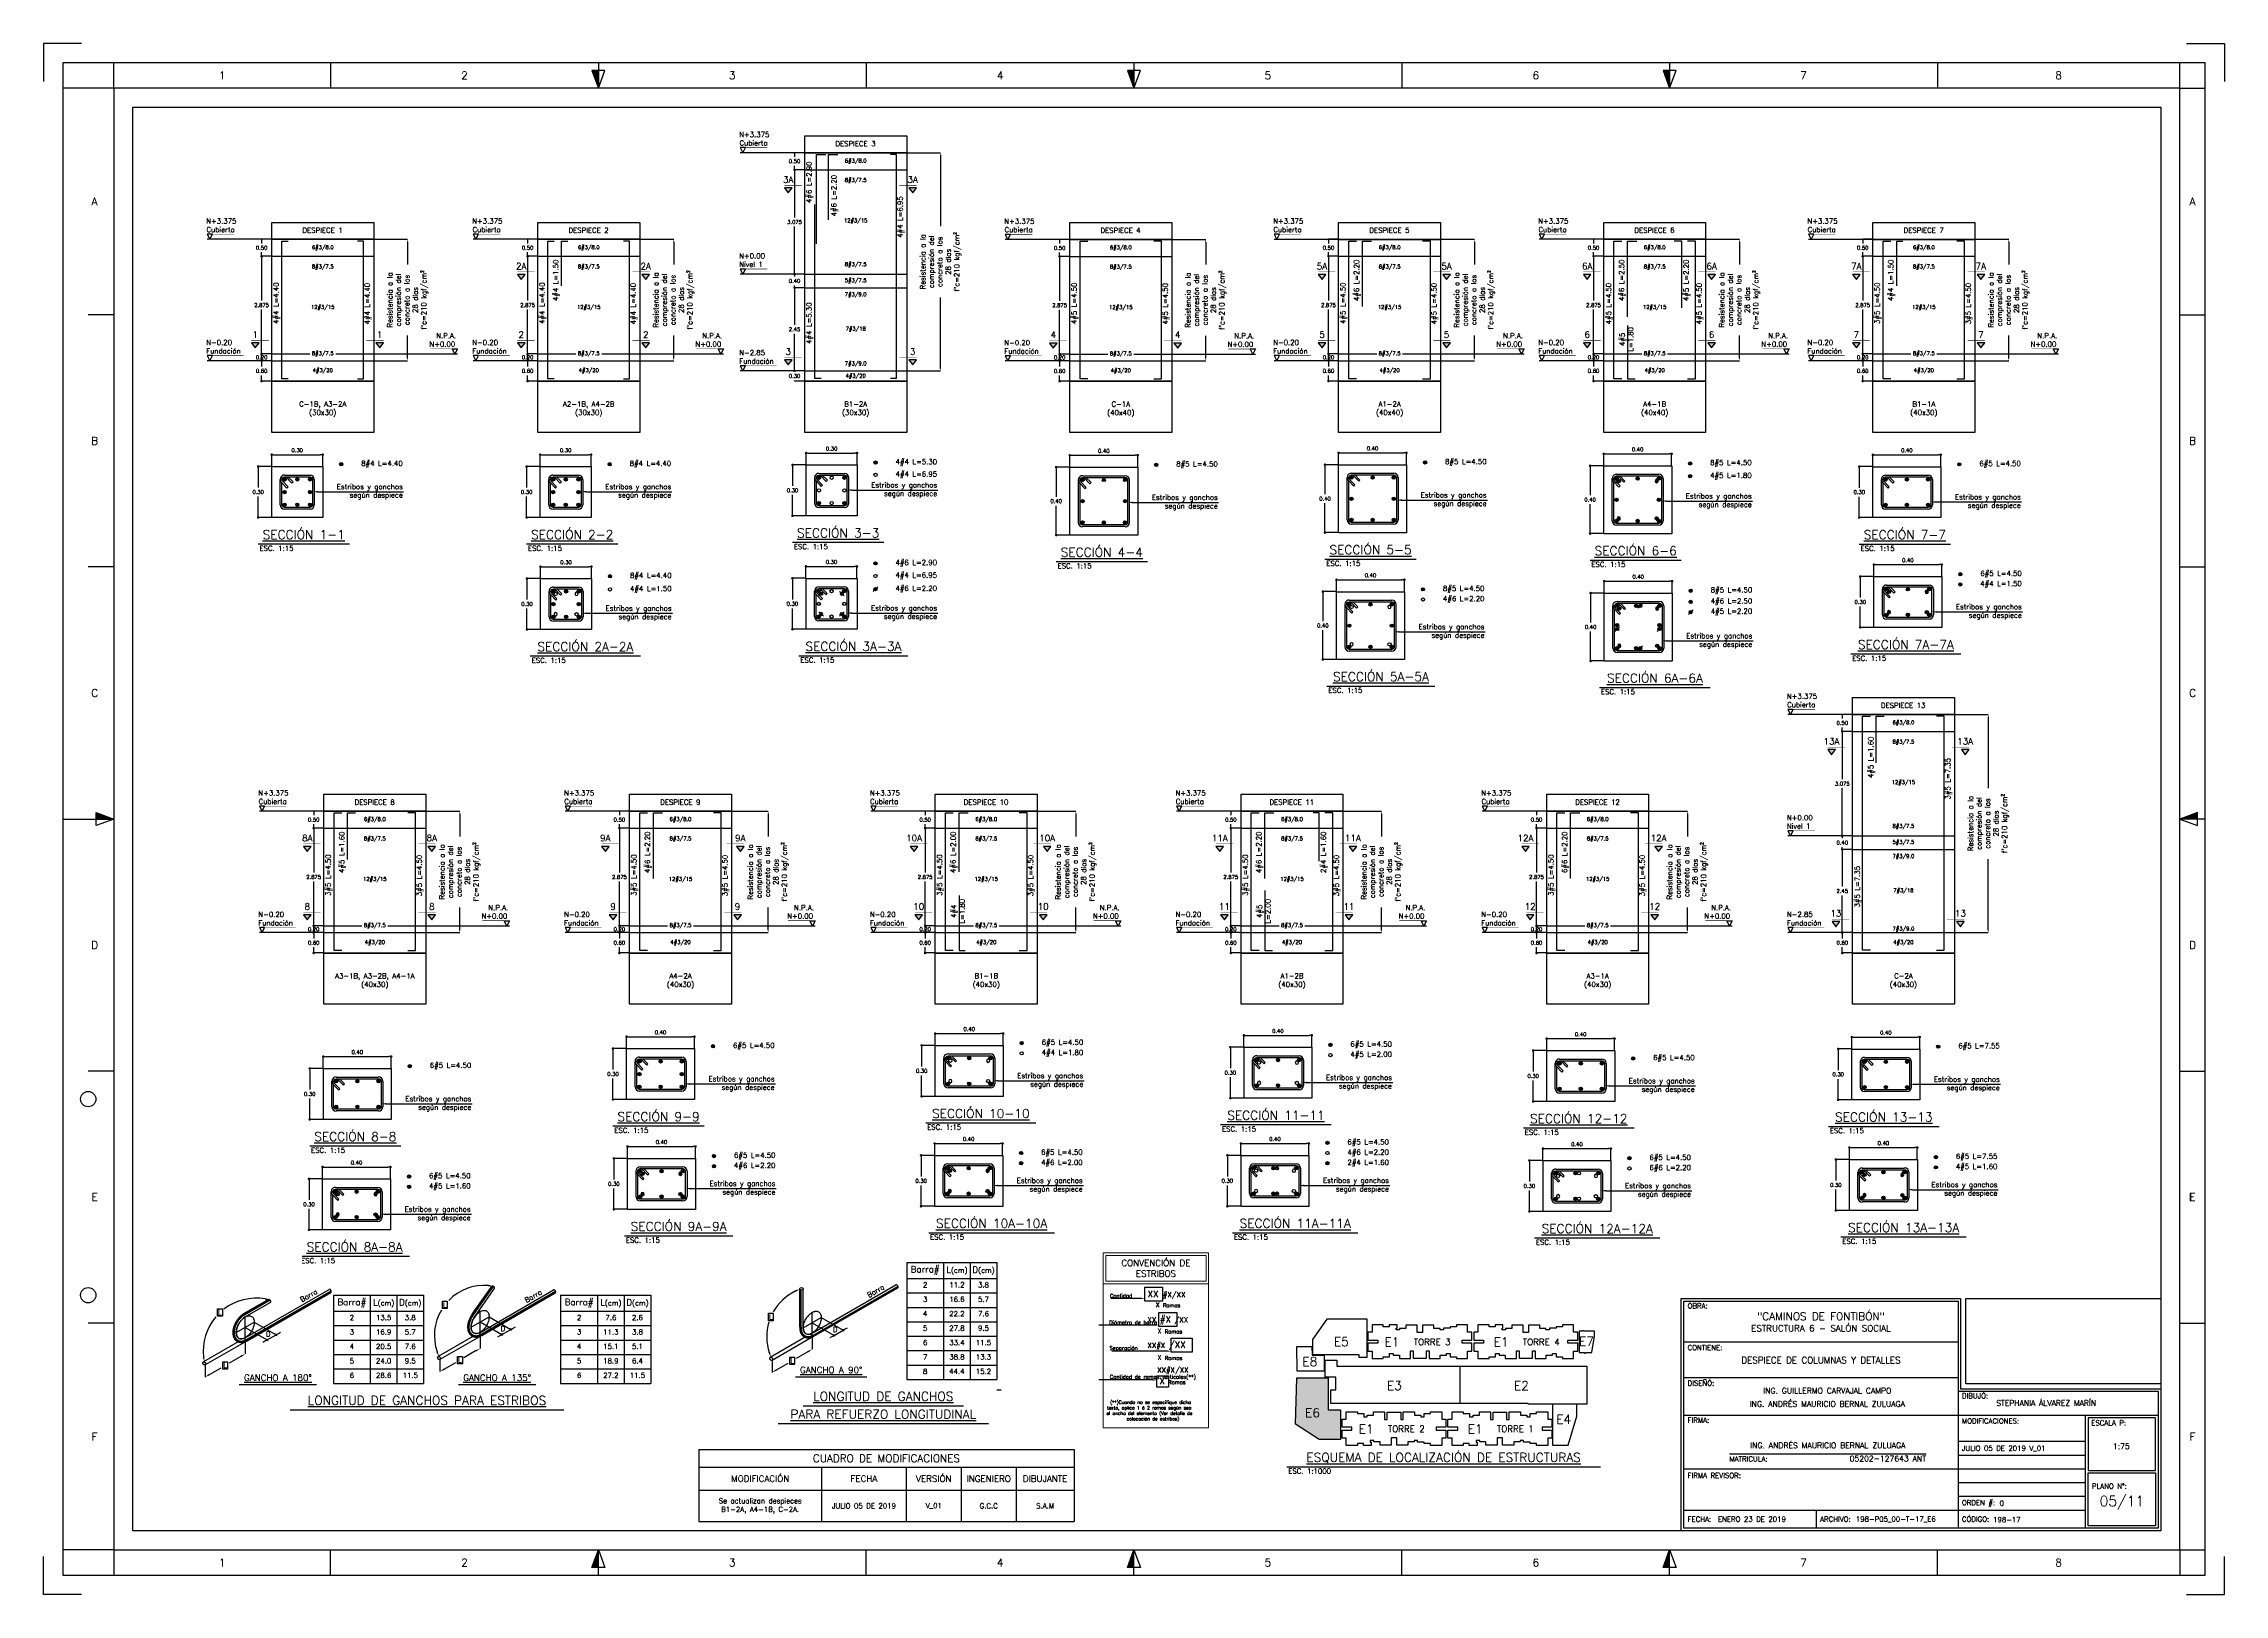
# Paper-space layout '198-P05_00-T-17-E6' of a CAD drawing. Header units: millimetres. Extents: x 0 to 0.856, y 0 to 0.609.
# The model-space entities are those that its viewports show. They can reach past a viewport. Long polylines and large blocks are cut down to what shows.
import ezdxf
from ezdxf import colors
from ezdxf.entities.mleader import LeaderData, LeaderLine
from ezdxf.enums import TextEntityAlignment as Align
from ezdxf.math import Vec2, Vec3

# ---------------------------------------------------------------- set-up
doc = ezdxf.new("R2010")
doc.units = ezdxf.units.MM
doc.header["$LTSCALE"] = 0.01
doc.header["$PDMODE"] = 3
doc.linetypes.add('DASHDOT', pattern=[1, 0.5, -0.25, 0, -0.25])
doc.linetypes.add('DASHED2', pattern=[0.375, 0.25, -0.125])
for name, color, linetype in [('FC_BORDE COLUMNA', 6, 'DASHED2'), ('FC_BORDES', 4, 'Continuous'), ('FC_COTAS', 1, 'Continuous'), ('FC_COTAS @ 100', 1, 'Continuous'), ('FC_COTAS @ 15', 1, 'Continuous'), ('FC_COTAS @ 75', 1, 'Continuous'), ('FC_EJES', 1, 'DASHDOT'), ('FC_ESTRIBOS', 3, 'Continuous'), ('FC_HATCH 253', 253, 'Continuous'), ('FC_HATCH 254', 254, 'Continuous'), ('FC_PROYECCION', 6, 'DASHED2'), ('FC_R-100', 12, 'Continuous'), ('FC_R-140', 2, 'Continuous'), ('FC_R-140 @ 1', 2, 'Continuous'), ('FC_R-140 @ 100', 2, 'Continuous'), ('FC_R-140 @ 1000', 2, 'Continuous'), ('FC_R-175', 5, 'Continuous'), ('FC_R-200', 5, 'Continuous'), ('FC_R-200 @ 1', 5, 'Continuous'), ('FC_R-200 @ 1000', 5, 'Continuous'), ('FC_R-60 @ 100', 11, 'Continuous'), ('FC_R-60 @ 75', 11, 'Continuous'), ('FC_R-80', 11, 'Continuous'), ('FC_R-80 @ 1', 11, 'Continuous'), ('FC_R-80 @ 100', 11, 'Continuous'), ('FC_R-80 @ 15', 11, 'Continuous'), ('FC_REFUERZO', 5, 'Continuous'), ('FC_REFUERZO 2', 1, 'Continuous'), ('FC_ROTULO', 5, 'Continuous')]:
    doc.layers.add(name, color=color, linetype=linetype)
for name, color, linetype, plot in [('FC_CAJON COLUMNAS', 230, 'Continuous', False), ('FC_DEFPOINTS', 250, 'Continuous', False), ('FC_HOJA', 230, 'Continuous', False), ('FC_HOJA LAYOUT', 230, 'Continuous', False)]:
    doc.layers.add(name, color=color, linetype=linetype, plot=plot)
doc.layers.get('FC_DEFPOINTS').off()
doc.styles.add('FC_TEXT', font='romans.shx', dxfattribs={"height": 0.002})
doc.styles.add('FC_TEXT1', font='romans.shx')
doc.styles.add('REG', font='ROMANS')
doc.styles.add('ROMANS', font='romans.shx', dxfattribs={"height": 0.1})
doc.dimstyles.new('FC_COTAS', dxfattribs={"dimtxt": 0.0015, "dimasz": 0.001, "dimexe": 0, "dimexo": 0, "dimgap": 0.001, "dimtad": 1, "dimtih": 1, "dimtoh": 1, "dimzin": 0, "dimdsep": 46, "dimtxsty": 'FC_TEXT1', "dimblk": 'DOT', "dimcen": 0.09, "dimclrd": 256, "dimclre": 256, "dimclrt": 256, "dimadec": 0, "dimazin": 0, "dimtfac": 1, "dimtix": 1, "dimtmove": 2, "dimatfit": 3, "dimfxl": 1.002, "dimtolj": 1, "dimtzin": 0, "dimlwd": -1, "dimarcsym": 0})

# ---------------------------------------------------------------- blocks, each defined once
blk = doc.blocks.new('*U173')
at = {"layer": 'FC_R-80', "insert": (0, 0), "char_height": 0.0022, "width": 0.0696887, "attachment_point": 8, "style": 'FC_TEXT1'}
blk.add_mtext('ING. ANDRÉS MAURICIO BERNAL ZULUAGA', dxfattribs=at)
at = {"layer": 'FC_ROTULO', "color": 11, "insert": (-0.0002, 0.01741), "char_height": 0.0022, "width": 0.0702125, "attachment_point": 5, "style": 'FC_TEXT1'}
blk.add_mtext('ING.^IANDRÉS MAURICIO BERNAL ZULUAGA', dxfattribs=at)
at = {"layer": 'FC_ROTULO', "color": 11, "insert": (0.03854, -0.00297), "char_height": 0.0022, "attachment_point": 3, "style": 'FC_TEXT1'}
blk.add_mtext_dynamic_manual_height_columns('05202-127643 ANT', width=0.0337553, gutter_width=0.045, heights=[0], dxfattribs=at)
blk = doc.blocks.new('*U174')
at = {"layer": 'FC_R-80', "insert": (0, 0), "char_height": 0.0021754, "attachment_point": 4, "style": 'FC_TEXT1'}
blk.add_mtext_dynamic_manual_height_columns('STEPHANIA ÁLVAREZ MARÍN', width=0.0441515, gutter_width=0.045, heights=[0], dxfattribs=at)
blk = doc.blocks.new('*U175')
at = {"layer": 'FC_R-80', "insert": (0, 0), "char_height": 0.002175, "attachment_point": 4, "style": 'FC_TEXT1'}
blk.add_mtext_dynamic_manual_height_columns('1:75', width=0.0069624, gutter_width=0.045, heights=[0], dxfattribs=at)
blk = doc.blocks.new('*U5')
at = {"layer": 'FC_ROTULO', "color": 12, "insert": (0.00148, -0.00148), "char_height": 0.002, "attachment_point": 1, "style": 'FC_TEXT1'}
blk.add_mtext_dynamic_manual_height_columns('PLANO N°:', width=0.0163891, gutter_width=0.045, heights=[0], dxfattribs=at)
blk = doc.blocks.new('*U172')
at = {"layer": 'FC_ROTULO', "color": 11, "insert": (0, 0), "char_height": 0.0022, "width": 0.0571172, "attachment_point": 5, "style": 'FC_TEXT1'}
blk.add_mtext('ING. GUILLERMO CARVAJAL CAMPO', dxfattribs=at)
blk = doc.blocks.new('FC_B_ROTULO A1 HORIZONTAL')
at = {"layer": 'FC_HATCH 253'}
h = blk.add_hatch(color=254, dxfattribs=at)
h.dxf.hatch_style = 1
h.paths.add_polyline_path([(0.21775, 0.5915), (0.21775, 0.59842), (0.21525, 0.59842)])
h = blk.add_hatch(color=254, dxfattribs=at)
h.dxf.hatch_style = 1
h.paths.add_polyline_path([(0.428, 0.5915), (0.428, 0.59842), (0.4255, 0.59842)])
h = blk.add_hatch(color=254, dxfattribs=at)
h.dxf.hatch_style = 1
h.paths.add_polyline_path([(0.63825, 0.5915), (0.63825, 0.59842), (0.63575, 0.59842)])
h = blk.add_hatch(color=254, dxfattribs=at)
h.dxf.hatch_style = 1
h.paths.add_polyline_path([(0.0275, 0.3045), (0.02058, 0.3045), (0.02058, 0.307)])
h = blk.add_hatch(color=254, dxfattribs=at)
h.dxf.hatch_style = 1
h.paths.add_polyline_path([(0.8385, 0.3045), (0.84542, 0.3045), (0.84542, 0.307)])
h = blk.add_hatch(color=254, dxfattribs=at)
h.dxf.hatch_style = 1
h.paths.add_polyline_path([(0.21775, 0.0175), (0.21775, 0.01058), (0.21525, 0.01058)])
h = blk.add_hatch(color=254, dxfattribs=at)
h.dxf.hatch_style = 1
h.paths.add_polyline_path([(0.428, 0.0175), (0.428, 0.01058), (0.4255, 0.01058)])
h = blk.add_hatch(color=254, dxfattribs=at)
h.dxf.hatch_style = 1
h.paths.add_polyline_path([(0.63825, 0.0175), (0.63825, 0.01058), (0.63575, 0.01058)])
at = {"color": 254, "ltscale": 1.5}
for points in [[(0.01487, 0.609), (0, 0.609), (0, 0.59413)], [(0.84113, 0.609), (0.856, 0.609), (0.856, 0.59413)], [(0.01487, 0), (0, 0), (0, 0.01487)], [(0.84113, 0), (0.856, 0), (0.856, 0.01487)]]:
    blk.add_lwpolyline(points, dxfattribs=at)
at = {"layer": 'FC_BORDES', "color": 4}
blk.add_lwpolyline([(0.0275, 0.0175), (0.8385, 0.0175), (0.8385, 0.5915), (0.0275, 0.5915), (0.0275, 0.0175)], dxfattribs=at)
at = {"layer": 'FC_BORDES'}
for points in [[(0.83001, 0.02599), (0.6438, 0.02599), (0.6438, 0.11515), (0.75149, 0.11515), (0.75149, 0.07976), (0.83001, 0.07976), (0.83001, 0.02599)], [(0.80154, 0.07036), (0.83001, 0.07036), (0.83001, 0.02599), (0.80154, 0.02599)], [(0.80252, 0.06937), (0.80252, 0.04867), (0.82902, 0.04867), (0.82902, 0.06937), (0.80252, 0.06937)], [(0.80252, 0.04768), (0.82902, 0.04768), (0.82902, 0.02698), (0.80252, 0.02698)]]:
    blk.add_lwpolyline(points, close=True, dxfattribs=at)
for points in [[(0.6438, 0.09914), (0.75149, 0.09914)], [(0.6438, 0.08514), (0.75149, 0.08514)], [(0.75149, 0.07976), (0.75149, 0.02599)], [(0.6438, 0.07036), (0.75149, 0.07036)], [(0.75149, 0.07036), (0.83001, 0.07036)], [(0.6438, 0.04935), (0.75149, 0.04935)], [(0.6438, 0.0331), (0.80154, 0.0331)], [(0.6958, 0.0331), (0.6958, 0.02599)]]:
    blk.add_lwpolyline(points, dxfattribs=at)
at = {"layer": 'FC_HATCH 253'}
for points in [[(0.0275, 0.5915), (0.0275, 0.6015)], [(0.11263, 0.6015), (0.11263, 0.5915)], [(0.21775, 0.6015), (0.21775, 0.5915)], [(0.32288, 0.6015), (0.32288, 0.5915)], [(0.428, 0.6015), (0.428, 0.5915)], [(0.53313, 0.6015), (0.53313, 0.5915)], [(0.63825, 0.6015), (0.63825, 0.5915)], [(0.74338, 0.6015), (0.74338, 0.5915)], [(0.8385, 0.5915), (0.8385, 0.6015)], [(0.0275, 0.5915), (0.0075, 0.5915)], [(0.8385, 0.5915), (0.8485, 0.5915)], [(0.0275, 0.5025), (0.0175, 0.5025)], [(0.8385, 0.5025), (0.8485, 0.5025)], [(0.0275, 0.4035), (0.0175, 0.4035)], [(0.8385, 0.4035), (0.8485, 0.4035)], [(0.0075, 0.3045), (0.0275, 0.3045)], [(0.8485, 0.3045), (0.8385, 0.3045)], [(0.0275, 0.2055), (0.0175, 0.2055)], [(0.8385, 0.2055), (0.8485, 0.2055)], [(0.0275, 0.1065), (0.0175, 0.1065)], [(0.8385, 0.1065), (0.8485, 0.1065)], [(0.0275, 0.0175), (0.0075, 0.0175)], [(0.0275, 0.0175), (0.0275, 0.0075)], [(0.11263, 0.0075), (0.11263, 0.0175)], [(0.21775, 0.0075), (0.21775, 0.0175)], [(0.32288, 0.0075), (0.32288, 0.0175)], [(0.428, 0.0075), (0.428, 0.0175)], [(0.53313, 0.0075), (0.53313, 0.0175)], [(0.63825, 0.0075), (0.63825, 0.0175)], [(0.74338, 0.0075), (0.74338, 0.0175)], [(0.8385, 0.0175), (0.8385, 0.0075)], [(0.8385, 0.0175), (0.8485, 0.0175)]]:
    blk.add_lwpolyline(points, dxfattribs=at)
for points in [[(0.21525, 0.59842), (0.21775, 0.5915), (0.22025, 0.59842)], [(0.4255, 0.59842), (0.428, 0.5915), (0.4305, 0.59842)], [(0.63575, 0.59842), (0.63825, 0.5915), (0.64075, 0.59842)], [(0.02058, 0.307), (0.0275, 0.3045), (0.02058, 0.302)], [(0.84542, 0.307), (0.8385, 0.3045), (0.84542, 0.302)], [(0.21525, 0.01058), (0.21775, 0.0175), (0.22025, 0.01058)], [(0.4255, 0.01058), (0.428, 0.0175), (0.4305, 0.01058)], [(0.63575, 0.01058), (0.63825, 0.0175), (0.64075, 0.01058)]]:
    blk.add_lwpolyline(points, close=True, dxfattribs=at)
for centre in [(0.0175, 0.1945), (0.0175, 0.1175)]:
    blk.add_circle(centre, 0.003, dxfattribs=at)
at = {"layer": 'FC_HOJA LAYOUT'}
blk.add_lwpolyline([(0.0075, 0.0075), (0.8485, 0.0075), (0.8485, 0.6015), (0.0075, 0.6015)], close=True, dxfattribs=at)
at = {"layer": 'FC_ROTULO', "color": 7}
blk.add_line((0.66171, 0.05523), (0.73899, 0.05523), dxfattribs=at)
at = {"layer": 'FC_ROTULO', "color": 9, "ltscale": 1.5}
blk.add_lwpolyline([(0.831, 0.025), (0.035, 0.025), (0.035, 0.584), (0.831, 0.584)], close=True, dxfattribs=at)
at = {"layer": 'FC_ROTULO'}
blk.add_lwpolyline([(0.831, 0.025), (0.64281, 0.025), (0.64281, 0.11614), (0.75248, 0.11614), (0.75248, 0.08075), (0.831, 0.08075), (0.831, 0.025)], dxfattribs=at)
blk.add_lwpolyline([(0.75448, 0.11614), (0.831, 0.11614), (0.831, 0.08275), (0.75448, 0.08275)], close=True, dxfattribs=at)
at = {"layer": 'FC_ROTULO', "color": 12}
for points in [[(0.80154, 0.05998), (0.75149, 0.05998)], [(0.80154, 0.05461), (0.75149, 0.05461)], [(0.80154, 0.04923), (0.75149, 0.04923)], [(0.80154, 0.04385), (0.75149, 0.04385)], [(0.80154, 0.03847), (0.75149, 0.03847)]]:
    blk.add_lwpolyline(points, dxfattribs=at)
at = {"layer": 'FC_R-140', "color": 2, "style": 'FC_TEXT1'}
blk.add_attdef('ESTRUCTURA', text='', height=0.0025, dxfattribs=at).set_placement((0.69765, 0.10452), align=Align.MIDDLE_CENTER)
at = {"layer": 'FC_R-175', "style": 'FC_TEXT1'}
blk.add_attdef('PROYECTO', text='', height=0.003, dxfattribs=at).set_placement((0.69765, 0.10922), align=Align.MIDDLE_CENTER)
at = {"layer": 'FC_R-80', "color": 254, "style": 'FC_TEXT'}
blk.add_text('E', height=0.003, dxfattribs=at).set_placement((0.842, 0.1545))
at = {"layer": 'FC_R-80', "style": 'FC_TEXT1'}
for tag, p in [('MODIFICACIÓN1', (0.75226, 0.057)), ('MODIFICACIÓN2', (0.75226, 0.05163)), ('MODIFICACIÓN3', (0.75226, 0.04625)), ('MODIFICACIÓN4', (0.75226, 0.04087)), ('CÓDIGO', (0.76523, 0.02935))]:
    blk.add_attdef(tag, text='', height=0.002, dxfattribs=at).set_placement(p, align=Align.MIDDLE_LEFT)
blk.add_attdef('N.ORDEN', (0.76777, 0.03478), '', height=0.002, dxfattribs=at)
at = {"layer": 'FC_R-80 @ 1', "color": 254, "char_height": 0.003, "attachment_point": 5, "style": 'FC_TEXT'}
for s, insert in [('1', (0.07006, 0.5965)), ('1', (0.07006, 0.5965)), ('2', (0.16519, 0.5965)), ('2', (0.16519, 0.5965)), ('3', (0.27031, 0.5965)), ('3', (0.27031, 0.5965)), ('4', (0.37544, 0.5965)), ('4', (0.37544, 0.5965)), ('5', (0.48056, 0.5965)), ('5', (0.48056, 0.5965)), ('6', (0.58569, 0.5965)), ('6', (0.58569, 0.5965)), ('7', (0.69081, 0.5965)), ('7', (0.69081, 0.5965)), ('8', (0.79094, 0.5965)), ('8', (0.79094, 0.5965)), ('A', (0.02, 0.547)), ('A', (0.02, 0.547)), ('A', (0.8435, 0.547)), ('A', (0.8435, 0.547)), ('B', (0.02, 0.453)), ('B', (0.02, 0.453)), ('B', (0.8435, 0.453)), ('B', (0.8435, 0.453)), ('C', (0.02, 0.354)), ('C', (0.02, 0.354)), ('C', (0.8435, 0.354)), ('C', (0.8435, 0.354)), ('D', (0.02, 0.255)), ('D', (0.02, 0.255)), ('D', (0.8435, 0.255)), ('D', (0.8435, 0.255)), ('E', (0.02, 0.156)), ('E', (0.02, 0.156)), ('E', (0.8435, 0.156)), ('F', (0.02, 0.062)), ('F', (0.02, 0.062)), ('F', (0.8435, 0.062)), ('1', (0.07006, 0.0125)), ('1', (0.07006, 0.0125)), ('2', (0.16519, 0.0125)), ('2', (0.16519, 0.0125)), ('3', (0.27031, 0.0125)), ('3', (0.27031, 0.0125)), ('4', (0.37544, 0.0125)), ('4', (0.37544, 0.0125)), ('5', (0.48056, 0.0125)), ('5', (0.48056, 0.0125)), ('6', (0.58569, 0.0125)), ('6', (0.58569, 0.0125)), ('7', (0.69081, 0.0125)), ('7', (0.69081, 0.0125)), ('8', (0.79094, 0.0125)), ('8', (0.79094, 0.0125))]:
    blk.add_mtext_dynamic_manual_height_columns(s, width=0.0016014, gutter_width=0.045, heights=[0], dxfattribs=dict(at, insert=insert))
at = {"layer": 'FC_R-80 @ 1', "color": 12, "char_height": 0.002, "style": 'FC_TEXT'}
for s, width, insert, attachment_point in [('OBRA:', 0.008401, (0.6453, 0.11432), 1), ('CONTIENE:', 0.0147819, (0.6453, 0.09792), 1), ('DISEÑÓ:', 0.0111629, (0.6453, 0.08395), 1), ('DIBUJÓ:', 0.0107819, (0.75299, 0.07799), 4), ('FIRMA:', 0.0090676, (0.6453, 0.06942), 1), ('MODIFICACIONES:', 0.0107819, (0.75299, 0.0681), 4), ('ESCALA P:', 0.0153533, (0.80373, 0.06836), 1), ('MATRICULA:', 0.0163057, (0.66171, 0.05419), 1), ('FIRMA REVISOR:', 0.0233533, (0.6453, 0.04771), 1), ('ORDEN #:', 0.0145914, (0.75299, 0.0357), 4), ('FECHA:', 0.0099248, (0.6453, 0.02954), 4), ('ARCHIVO:', 0.0099248, (0.6973, 0.02954), 4), ('CÓDIGO:', 0.0099248, (0.75299, 0.02954), 4)]:
    blk.add_mtext_dynamic_manual_height_columns(s, width=width, gutter_width=0.01, heights=[0], dxfattribs=dict(at, insert=insert, attachment_point=attachment_point))
blk = doc.blocks.new('_Dot')
at = {"color": 0, "linetype": 'ByBlock', "lineweight": -2}
blk.add_line((-0.5, 0), (-1, 0), dxfattribs=at)
at = {"color": 0, "linetype": 'ByBlock', "const_width": 0.5}
blk.add_lwpolyline([(-0.25, 0, 1), (0.25, 0, 1)], format="xyb", close=True, dxfattribs=at)
blk = doc.blocks.new('*D45')
at = {"layer": 'Defpoints', "color": 0, "ltscale": 0.9, "transparency": 16777216}
for p in [(22.096, -21.122), (22.396, -21.122), (22.396, -23.997)]:
    blk.add_point(p, dxfattribs=at)
at = {"layer": 'FC_COTAS', "lineweight": -2, "ltscale": 0.9, "transparency": 16777216}
for p, q in [((22.396, -21.122), (22.096, -21.122)), ((22.396, -23.997), (22.096, -23.997))]:
    blk.add_line(p, q, dxfattribs=at)
at = {"layer": 'FC_COTAS', "ltscale": 0.9, "transparency": 16777216}
for p, q in [((22.096, -21.197), (22.096, -22.428)), ((22.096, -23.922), (22.096, -22.691))]:
    blk.add_line(p, q, dxfattribs=at)
at = {"layer": 'FC_COTAS', "ltscale": 0.9, "transparency": 16777216, "xscale": 0.075, "yscale": 0.075, "zscale": 0.075}
for p, rotation in [((22.096, -21.122), 90), ((22.096, -23.997), 270)]:
    blk.add_blockref('_Dot', p, dxfattribs=dict(at, rotation=rotation))
at = {"layer": 'FC_COTAS', "ltscale": 0.9, "transparency": 16777216, "insert": (22.096, -22.56), "char_height": 0.1125, "attachment_point": 5, "style": 'FC_TEXT1'}
blk.add_mtext('\\A1;2.875', dxfattribs=at)
blk = doc.blocks.new('*D46')
at = {"layer": 'Defpoints', "color": 0, "ltscale": 0.9, "transparency": 16777216}
for p in [(22.096, -20.622), (22.396, -20.622), (22.396, -21.122)]:
    blk.add_point(p, dxfattribs=at)
at = {"layer": 'FC_COTAS', "lineweight": -2, "ltscale": 0.9, "transparency": 16777216}
for p, q in [((22.396, -20.622), (22.096, -20.622)), ((22.396, -21.122), (22.096, -21.122))]:
    blk.add_line(p, q, dxfattribs=at)
at = {"layer": 'FC_COTAS', "ltscale": 0.9, "transparency": 16777216}
for p, q in [((22.096, -20.622), (22.096, -20.741)), ((22.096, -21.122), (22.096, -21.003))]:
    blk.add_line(p, q, dxfattribs=at)
at = {"layer": 'FC_COTAS', "ltscale": 0.9, "transparency": 16777216, "insert": (22.096, -20.872), "char_height": 0.1125, "attachment_point": 5, "style": 'FC_TEXT1'}
blk.add_mtext('\\A1;0.50', dxfattribs=at)
blk = doc.blocks.new('*D47')
at = {"layer": 'Defpoints', "color": 0, "ltscale": 0.9, "transparency": 16777216}
for p in [(22.396, -24.197), (22.096, -24.797), (22.396, -24.797)]:
    blk.add_point(p, dxfattribs=at)
at = {"layer": 'FC_COTAS', "lineweight": -2, "ltscale": 0.9, "transparency": 16777216}
for p, q in [((22.396, -24.197), (22.096, -24.197)), ((22.396, -24.797), (22.096, -24.797))]:
    blk.add_line(p, q, dxfattribs=at)
at = {"layer": 'FC_COTAS', "ltscale": 0.9, "transparency": 16777216}
for p, q in [((22.096, -24.272), (22.096, -24.366)), ((22.096, -24.722), (22.096, -24.629))]:
    blk.add_line(p, q, dxfattribs=at)
at = {"layer": 'FC_COTAS', "ltscale": 0.9, "transparency": 16777216, "xscale": 0.075, "yscale": 0.075, "zscale": 0.075}
for p, rotation in [((22.096, -24.197), 90), ((22.096, -24.797), 270)]:
    blk.add_blockref('_Dot', p, dxfattribs=dict(at, rotation=rotation))
at = {"layer": 'FC_COTAS', "ltscale": 0.9, "transparency": 16777216, "insert": (22.096, -24.497), "char_height": 0.1125, "attachment_point": 5, "style": 'FC_TEXT1'}
blk.add_mtext('\\A1;0.60', dxfattribs=at)
blk = doc.blocks.new('*U42')
at = {"ltscale": 0.9, "const_width": 0.0002}
blk.add_lwpolyline([(-0.01473, 0.002), (-0.02533, 0.002)], dxfattribs=at)
at = {"ltscale": 0.9}
blk.add_lwpolyline([(-0.02429, 0), (-0.02325, 0.002), (-0.02533, 0.002)], close=True, dxfattribs=at)
blk.add_lwpolyline([(0, 0), (-0.02533, 0)], dxfattribs=at)
at = {"layer": 'FC_R-80', "lineweight": 25, "style": 'FC_TEXT1'}
blk.add_attdef('N+00.00_001', (-0.02571, 0.00282), '', height=0.002, dxfattribs=at)
blk = doc.blocks.new('*U43')
at = {"ltscale": 0.9, "const_width": 0.0002}
blk.add_lwpolyline([(-0.01103, 0.002), (-0.02533, 0.002)], dxfattribs=at)
at = {"ltscale": 0.9}
blk.add_lwpolyline([(-0.02429, 0), (-0.02325, 0.002), (-0.02533, 0.002)], close=True, dxfattribs=at)
blk.add_lwpolyline([(0, 0), (-0.02533, 0)], dxfattribs=at)
at = {"layer": 'FC_R-80', "lineweight": 25, "style": 'FC_TEXT1'}
blk.add_attdef('N+00.00_001', (-0.02571, 0.00282), '', height=0.002, dxfattribs=at)
blk = doc.blocks.new('*D53')
at = {"layer": 'Defpoints', "color": 0, "ltscale": 0.6, "transparency": 16777216}
for p in [(25.396, -20.622), (26.396, -20.622), (25.396, -24.197)]:
    blk.add_point(p, dxfattribs=at)
at = {"layer": 'FC_COTAS', "lineweight": -2, "ltscale": 0.6, "transparency": 16777216}
for p, q in [((25.396, -20.622), (26.396, -20.622)), ((25.396, -24.197), (26.396, -24.197))]:
    blk.add_line(p, q, dxfattribs=at)
at = {"layer": 'FC_COTAS', "ltscale": 0.6, "transparency": 16777216}
for p, q in [((26.396, -20.697), (26.396, -21.363)), ((26.396, -24.122), (26.396, -23.456))]:
    blk.add_line(p, q, dxfattribs=at)
for points in [[(26.384, -20.697), (26.409, -20.697), (26.396, -20.622)], [(26.384, -24.122), (26.409, -24.122), (26.396, -24.197)]]:
    blk.add_solid(points, dxfattribs=at)
at = {"layer": 'FC_COTAS', "ltscale": 0.6, "transparency": 16777216, "insert": (26.396, -22.41), "char_height": 0.1125, "width": 1.94398, "attachment_point": 5, "rotation": 90, "style": 'FC_TEXT1'}
blk.add_mtext("\\A1;{\\H1.33333x;\\C11;Resistencia a la compresión del concreto a los 28 días\\Pf'c=210 kgf/cm²\\C256; }", dxfattribs=at)
blk = doc.blocks.new('*U44')
h = blk.add_hatch(color=256)
h.dxf.hatch_style = 1
h.paths.add_polyline_path([(-0.02307, -0.0055), (-0.02607, -0.0055), (-0.02457, -0.0075)])
h.paths.add_polyline_path([(0.0258, -0.0055), (0.0228, -0.0055), (0.0243, -0.0075)])
at = {"const_width": 0.00015}
for points in [[(-0.02607, -0.0045), (-0.01932, -0.0045)], [(0.0258, -0.0045), (0.01906, -0.0045)]]:
    blk.add_lwpolyline(points, dxfattribs=at)
for points in [[(-0.02307, -0.0055), (-0.02607, -0.0055), (-0.02457, -0.0075)], [(0.0258, -0.0055), (0.0228, -0.0055), (0.0243, -0.0075)]]:
    blk.add_lwpolyline(points, close=True)
at = {"layer": 'FC_R-140', "style": 'FC_TEXT1'}
for tag, p in [('X', (-0.02457, -0.00225)), ("X'", (0.0243, -0.00225))]:
    blk.add_attdef(tag, text='', height=0.0025, dxfattribs=at).set_placement(p, align=Align.MIDDLE_CENTER)
blk = doc.blocks.new('*U17')
at = {"layer": 'FC_ESTRIBOS'}
for p, q in [((-0.075, 0), (0.075, 0)), ((-0.1, -0.175), (-0.1, -0.025)), ((0.1, -0.025), (0.1, -0.175)), ((0.075, -0.2), (-0.075, -0.2))]:
    blk.add_line(p, q, dxfattribs=at)
blk.add_lwpolyline([(-0.088, -0.034, -0.595586), (-0.075, -0.01), (0.075, -0.01, -0.414214), (0.09, -0.025), (0.09, -0.175, -0.414214), (0.075, -0.19), (-0.075, -0.19, -0.414214), (-0.09, -0.175), (-0.09, -0.045)], format="xyb", dxfattribs=at)
for points in [[(-0.09, -0.045), (-0.061, -0.076), (-0.054, -0.069), (-0.088, -0.034)], [(-0.068, -0.01), (-0.032, -0.047), (-0.025, -0.04), (-0.055, -0.01)]]:
    blk.add_lwpolyline(points, dxfattribs=at)
for centre, start, end in [((0.075, -0.025), 360, 90), ((-0.075, -0.025), 90, 231.6004), ((-0.075, -0.175), 180, 270), ((0.075, -0.175), 270, 360)]:
    blk.add_arc(centre, 0.0253, start, end, dxfattribs=at)
blk = doc.blocks.new('*U15')
h = blk.add_hatch(color=256)
h.dxf.hatch_style = 1
edge = h.paths.add_edge_path()
edge.add_arc((0, 0), 0.0119, 0, 360, ccw=False)
blk.add_circle((0, 0), 0.0119)
blk = doc.blocks.new('*U41')
at = {"layer": 'FC_R-200', "color": 4, "ltscale": 1.5}
blk.add_lwpolyline([(-0.0179, 0), (0.0179, 0)], dxfattribs=at)
at = {"layer": 'FC_R-200', "ltscale": 1.5, "style": 'FC_TEXT1'}
blk.add_attdef('%%UTÍTULO', text='', height=0.0035, dxfattribs=at).set_placement((0, 0.00366), align=Align.MIDDLE_CENTER)
at = {"layer": 'FC_R-80', "ltscale": 1.5, "style": 'FC_TEXT1'}
blk.add_attdef('ESCALA', text='', height=0.002, dxfattribs=at).set_placement((-0.01738, -0.0017), align=Align.MIDDLE_LEFT)
blk = doc.blocks.new('*D54')
at = {"layer": 'Defpoints', "color": 0, "ltscale": 0.6, "transparency": 16777216}
for p in [(23.196, -29.002), (23.496, -28.932), (23.496, -29.002)]:
    blk.add_point(p, dxfattribs=at)
at = {"layer": 'FC_COTAS', "lineweight": -2, "ltscale": 0.6, "transparency": 16777216}
for p, q in [((23.196, -29.002), (23.196, -28.932)), ((23.496, -29.002), (23.496, -28.932))]:
    blk.add_line(p, q, dxfattribs=at)
at = {"layer": 'FC_COTAS', "ltscale": 0.6, "transparency": 16777216}
blk.add_line((23.211, -28.932), (23.481, -28.932), dxfattribs=at)
at = {"layer": 'FC_COTAS', "ltscale": 0.6, "transparency": 16777216, "xscale": 0.015, "yscale": 0.015, "zscale": 0.015, "rotation": 180}
blk.add_blockref('_Dot', (23.196, -28.932), dxfattribs=at)
at = {"layer": 'FC_COTAS', "ltscale": 0.6, "transparency": 16777216, "xscale": 0.015, "yscale": 0.015, "zscale": 0.015}
blk.add_blockref('_Dot', (23.496, -28.932), dxfattribs=at)
at = {"layer": 'FC_COTAS', "ltscale": 0.6, "transparency": 16777216, "insert": (23.346, -28.906), "char_height": 0.0225, "attachment_point": 5, "style": 'FC_TEXT1'}
blk.add_mtext('\\A1;0.30', dxfattribs=at)
blk = doc.blocks.new('*D48')
at = {"layer": 'Defpoints', "color": 0, "ltscale": 0.6, "transparency": 16777216}
for p in [(23.196, -29.002), (23.116, -29.302), (23.196, -29.302)]:
    blk.add_point(p, dxfattribs=at)
at = {"layer": 'FC_COTAS', "lineweight": -2, "ltscale": 0.6, "transparency": 16777216}
for p, q in [((23.196, -29.002), (23.116, -29.002)), ((23.196, -29.302), (23.116, -29.302))]:
    blk.add_line(p, q, dxfattribs=at)
at = {"layer": 'FC_COTAS', "ltscale": 0.6, "transparency": 16777216}
for p, q in [((23.116, -29.017), (23.116, -29.126)), ((23.116, -29.287), (23.116, -29.179))]:
    blk.add_line(p, q, dxfattribs=at)
at = {"layer": 'FC_COTAS', "ltscale": 0.6, "transparency": 16777216, "xscale": 0.015, "yscale": 0.015, "zscale": 0.015}
for p, rotation in [((23.116, -29.002), 90), ((23.116, -29.302), 270)]:
    blk.add_blockref('_Dot', p, dxfattribs=dict(at, rotation=rotation))
at = {"layer": 'FC_COTAS', "ltscale": 0.6, "transparency": 16777216, "insert": (23.116, -29.152), "char_height": 0.0225, "attachment_point": 5, "style": 'FC_TEXT1'}
blk.add_mtext('\\A1;0.30', dxfattribs=at)
blk = doc.blocks.new('*D49')
at = {"layer": 'Defpoints', "color": 0, "ltscale": 0.9, "transparency": 16777216}
for p in [(22.096, -23.997), (22.396, -23.997), (22.396, -24.197)]:
    blk.add_point(p, dxfattribs=at)
at = {"layer": 'FC_COTAS', "lineweight": -2, "ltscale": 0.9, "transparency": 16777216}
for p, q in [((22.396, -23.997), (22.096, -23.997)), ((22.396, -24.197), (22.096, -24.197))]:
    blk.add_line(p, q, dxfattribs=at)
at = {"layer": 'FC_COTAS', "ltscale": 0.9, "transparency": 16777216}
blk.add_line((22.096, -24.197), (22.096, -23.997), dxfattribs=at)
at = {"layer": 'FC_COTAS', "ltscale": 0.9, "transparency": 16777216, "insert": (22.096, -24.097), "char_height": 0.1125, "attachment_point": 5, "style": 'FC_TEXT1'}
blk.add_mtext('\\A1;0.20', dxfattribs=at)
blk = doc.blocks.new('*U36')
at = {"ltscale": 0.9, "const_width": 0.0002}
blk.add_lwpolyline([(0.02219, 0.002), (0.03283, 0.002)], dxfattribs=at)
at = {"ltscale": 0.9}
blk.add_lwpolyline([(0.03179, 0), (0.03075, 0.002), (0.03283, 0.002)], close=True, dxfattribs=at)
blk.add_lwpolyline([(0, 0), (0.03283, 0)], dxfattribs=at)
at = {"layer": 'FC_R-80', "lineweight": 25, "style": 'FC_TEXT1'}
blk.add_attdef('N+00.00_001', (0.01997, 0.00282), '', height=0.002, dxfattribs=at)
blk = doc.blocks.new('*D50')
at = {"layer": 'Defpoints', "color": 0, "ltscale": 0.9, "transparency": 16777216}
for p in [(31.096, -21.122), (31.396, -21.122), (31.396, -23.997)]:
    blk.add_point(p, dxfattribs=at)
at = {"layer": 'FC_COTAS', "lineweight": -2, "ltscale": 0.9, "transparency": 16777216}
for p, q in [((31.396, -21.122), (31.096, -21.122)), ((31.396, -23.997), (31.096, -23.997))]:
    blk.add_line(p, q, dxfattribs=at)
at = {"layer": 'FC_COTAS', "ltscale": 0.9, "transparency": 16777216}
for p, q in [((31.096, -21.197), (31.096, -22.428)), ((31.096, -23.922), (31.096, -22.691))]:
    blk.add_line(p, q, dxfattribs=at)
at = {"layer": 'FC_COTAS', "ltscale": 0.9, "transparency": 16777216, "xscale": 0.075, "yscale": 0.075, "zscale": 0.075}
for p, rotation in [((31.096, -21.122), 90), ((31.096, -23.997), 270)]:
    blk.add_blockref('_Dot', p, dxfattribs=dict(at, rotation=rotation))
at = {"layer": 'FC_COTAS', "ltscale": 0.9, "transparency": 16777216, "insert": (31.096, -22.56), "char_height": 0.1125, "attachment_point": 5, "style": 'FC_TEXT1'}
blk.add_mtext('\\A1;2.875', dxfattribs=at)
blk = doc.blocks.new('*D51')
at = {"layer": 'Defpoints', "color": 0, "ltscale": 0.9, "transparency": 16777216}
for p in [(31.096, -20.622), (31.396, -20.622), (31.396, -21.122)]:
    blk.add_point(p, dxfattribs=at)
at = {"layer": 'FC_COTAS', "lineweight": -2, "ltscale": 0.9, "transparency": 16777216}
for p, q in [((31.396, -20.622), (31.096, -20.622)), ((31.396, -21.122), (31.096, -21.122))]:
    blk.add_line(p, q, dxfattribs=at)
at = {"layer": 'FC_COTAS', "ltscale": 0.9, "transparency": 16777216}
for p, q in [((31.096, -20.622), (31.096, -20.741)), ((31.096, -21.122), (31.096, -21.003))]:
    blk.add_line(p, q, dxfattribs=at)
at = {"layer": 'FC_COTAS', "ltscale": 0.9, "transparency": 16777216, "insert": (31.096, -20.872), "char_height": 0.1125, "attachment_point": 5, "style": 'FC_TEXT1'}
blk.add_mtext('\\A1;0.50', dxfattribs=at)
blk = doc.blocks.new('*D52')
at = {"layer": 'Defpoints', "color": 0, "ltscale": 0.9, "transparency": 16777216}
for p in [(31.396, -24.197), (31.096, -24.797), (31.396, -24.797)]:
    blk.add_point(p, dxfattribs=at)
at = {"layer": 'FC_COTAS', "lineweight": -2, "ltscale": 0.9, "transparency": 16777216}
for p, q in [((31.396, -24.197), (31.096, -24.197)), ((31.396, -24.797), (31.096, -24.797))]:
    blk.add_line(p, q, dxfattribs=at)
at = {"layer": 'FC_COTAS', "ltscale": 0.9, "transparency": 16777216}
for p, q in [((31.096, -24.272), (31.096, -24.366)), ((31.096, -24.722), (31.096, -24.629))]:
    blk.add_line(p, q, dxfattribs=at)
at = {"layer": 'FC_COTAS', "ltscale": 0.9, "transparency": 16777216, "xscale": 0.075, "yscale": 0.075, "zscale": 0.075}
for p, rotation in [((31.096, -24.197), 90), ((31.096, -24.797), 270)]:
    blk.add_blockref('_Dot', p, dxfattribs=dict(at, rotation=rotation))
at = {"layer": 'FC_COTAS', "ltscale": 0.9, "transparency": 16777216, "insert": (31.096, -24.497), "char_height": 0.1125, "attachment_point": 5, "style": 'FC_TEXT1'}
blk.add_mtext('\\A1;0.60', dxfattribs=at)
blk = doc.blocks.new('*U37')
at = {"ltscale": 0.9, "const_width": 0.0002}
blk.add_lwpolyline([(-0.01473, 0.002), (-0.02533, 0.002)], dxfattribs=at)
at = {"ltscale": 0.9}
blk.add_lwpolyline([(-0.02429, 0), (-0.02325, 0.002), (-0.02533, 0.002)], close=True, dxfattribs=at)
blk.add_lwpolyline([(0, 0), (-0.02533, 0)], dxfattribs=at)
at = {"layer": 'FC_R-80', "lineweight": 25, "style": 'FC_TEXT1'}
blk.add_attdef('N+00.00_001', (-0.02571, 0.00282), '', height=0.002, dxfattribs=at)
blk = doc.blocks.new('*U34')
at = {"ltscale": 0.9, "const_width": 0.0002}
blk.add_lwpolyline([(-0.01103, 0.002), (-0.02533, 0.002)], dxfattribs=at)
at = {"ltscale": 0.9}
blk.add_lwpolyline([(-0.02429, 0), (-0.02325, 0.002), (-0.02533, 0.002)], close=True, dxfattribs=at)
blk.add_lwpolyline([(0, 0), (-0.02533, 0)], dxfattribs=at)
at = {"layer": 'FC_R-80', "lineweight": 25, "style": 'FC_TEXT1'}
blk.add_attdef('N+00.00_001', (-0.02571, 0.00282), '', height=0.002, dxfattribs=at)
blk = doc.blocks.new('*D62')
at = {"layer": 'Defpoints', "color": 0, "ltscale": 0.6, "transparency": 16777216}
for p in [(34.396, -20.622), (35.396, -20.622), (34.396, -24.197)]:
    blk.add_point(p, dxfattribs=at)
at = {"layer": 'FC_COTAS', "lineweight": -2, "ltscale": 0.6, "transparency": 16777216}
for p, q in [((34.396, -20.622), (35.396, -20.622)), ((34.396, -24.197), (35.396, -24.197))]:
    blk.add_line(p, q, dxfattribs=at)
at = {"layer": 'FC_COTAS', "ltscale": 0.6, "transparency": 16777216}
for p, q in [((35.396, -20.697), (35.396, -21.363)), ((35.396, -24.122), (35.396, -23.456))]:
    blk.add_line(p, q, dxfattribs=at)
for points in [[(35.384, -20.697), (35.409, -20.697), (35.396, -20.622)], [(35.384, -24.122), (35.409, -24.122), (35.396, -24.197)]]:
    blk.add_solid(points, dxfattribs=at)
at = {"layer": 'FC_COTAS', "ltscale": 0.6, "transparency": 16777216, "insert": (35.396, -22.41), "char_height": 0.1125, "width": 1.94398, "attachment_point": 5, "rotation": 90, "style": 'FC_TEXT1'}
blk.add_mtext("\\A1;{\\H1.33333x;\\C11;Resistencia a la compresión del concreto a los 28 días\\Pf'c=210 kgf/cm²\\C256; }", dxfattribs=at)
blk = doc.blocks.new('*U35')
h = blk.add_hatch(color=256)
h.dxf.hatch_style = 1
h.paths.add_polyline_path([(-0.02307, -0.0055), (-0.02607, -0.0055), (-0.02457, -0.0075)])
h.paths.add_polyline_path([(0.0258, -0.0055), (0.0228, -0.0055), (0.0243, -0.0075)])
at = {"const_width": 0.00015}
for points in [[(-0.02607, -0.0045), (-0.01932, -0.0045)], [(0.0258, -0.0045), (0.01906, -0.0045)]]:
    blk.add_lwpolyline(points, dxfattribs=at)
for points in [[(-0.02307, -0.0055), (-0.02607, -0.0055), (-0.02457, -0.0075)], [(0.0258, -0.0055), (0.0228, -0.0055), (0.0243, -0.0075)]]:
    blk.add_lwpolyline(points, close=True)
at = {"layer": 'FC_R-140', "style": 'FC_TEXT1'}
for tag, p in [('X', (-0.02457, -0.00225)), ("X'", (0.0243, -0.00225))]:
    blk.add_attdef(tag, text='', height=0.0025, dxfattribs=at).set_placement(p, align=Align.MIDDLE_CENTER)
blk = doc.blocks.new('*U39')
at = {"layer": 'FC_R-200', "color": 4, "ltscale": 1.5}
blk.add_lwpolyline([(-0.0179, 0), (0.0179, 0)], dxfattribs=at)
at = {"layer": 'FC_R-200', "ltscale": 1.5, "style": 'FC_TEXT1'}
blk.add_attdef('%%UTÍTULO', text='', height=0.0035, dxfattribs=at).set_placement((0, 0.00366), align=Align.MIDDLE_CENTER)
at = {"layer": 'FC_R-80', "ltscale": 1.5, "style": 'FC_TEXT1'}
blk.add_attdef('ESCALA', text='', height=0.002, dxfattribs=at).set_placement((-0.01738, -0.0017), align=Align.MIDDLE_LEFT)
blk = doc.blocks.new('*D56')
at = {"layer": 'Defpoints', "color": 0, "ltscale": 0.6, "transparency": 16777216}
for p in [(32.196, -29.002), (32.496, -28.932), (32.496, -29.002)]:
    blk.add_point(p, dxfattribs=at)
at = {"layer": 'FC_COTAS', "lineweight": -2, "ltscale": 0.6, "transparency": 16777216}
for p, q in [((32.196, -29.002), (32.196, -28.932)), ((32.496, -29.002), (32.496, -28.932))]:
    blk.add_line(p, q, dxfattribs=at)
at = {"layer": 'FC_COTAS', "ltscale": 0.6, "transparency": 16777216}
blk.add_line((32.211, -28.932), (32.481, -28.932), dxfattribs=at)
at = {"layer": 'FC_COTAS', "ltscale": 0.6, "transparency": 16777216, "xscale": 0.015, "yscale": 0.015, "zscale": 0.015, "rotation": 180}
blk.add_blockref('_Dot', (32.196, -28.932), dxfattribs=at)
at = {"layer": 'FC_COTAS', "ltscale": 0.6, "transparency": 16777216, "xscale": 0.015, "yscale": 0.015, "zscale": 0.015}
blk.add_blockref('_Dot', (32.496, -28.932), dxfattribs=at)
at = {"layer": 'FC_COTAS', "ltscale": 0.6, "transparency": 16777216, "insert": (32.346, -28.906), "char_height": 0.0225, "attachment_point": 5, "style": 'FC_TEXT1'}
blk.add_mtext('\\A1;0.30', dxfattribs=at)
blk = doc.blocks.new('*D57')
at = {"layer": 'Defpoints', "color": 0, "ltscale": 0.6, "transparency": 16777216}
for p in [(32.196, -29.002), (32.116, -29.302), (32.196, -29.302)]:
    blk.add_point(p, dxfattribs=at)
at = {"layer": 'FC_COTAS', "lineweight": -2, "ltscale": 0.6, "transparency": 16777216}
for p, q in [((32.196, -29.002), (32.116, -29.002)), ((32.196, -29.302), (32.116, -29.302))]:
    blk.add_line(p, q, dxfattribs=at)
at = {"layer": 'FC_COTAS', "ltscale": 0.6, "transparency": 16777216}
for p, q in [((32.116, -29.017), (32.116, -29.126)), ((32.116, -29.287), (32.116, -29.179))]:
    blk.add_line(p, q, dxfattribs=at)
at = {"layer": 'FC_COTAS', "ltscale": 0.6, "transparency": 16777216, "xscale": 0.015, "yscale": 0.015, "zscale": 0.015}
for p, rotation in [((32.116, -29.002), 90), ((32.116, -29.302), 270)]:
    blk.add_blockref('_Dot', p, dxfattribs=dict(at, rotation=rotation))
at = {"layer": 'FC_COTAS', "ltscale": 0.6, "transparency": 16777216, "insert": (32.116, -29.152), "char_height": 0.0225, "attachment_point": 5, "style": 'FC_TEXT1'}
blk.add_mtext('\\A1;0.30', dxfattribs=at)
blk = doc.blocks.new('*D58')
at = {"layer": 'Defpoints', "color": 0, "ltscale": 0.9, "transparency": 16777216}
for p in [(31.096, -23.997), (31.396, -23.997), (31.396, -24.197)]:
    blk.add_point(p, dxfattribs=at)
at = {"layer": 'FC_COTAS', "lineweight": -2, "ltscale": 0.9, "transparency": 16777216}
for p, q in [((31.396, -23.997), (31.096, -23.997)), ((31.396, -24.197), (31.096, -24.197))]:
    blk.add_line(p, q, dxfattribs=at)
at = {"layer": 'FC_COTAS', "ltscale": 0.9, "transparency": 16777216}
blk.add_line((31.096, -24.197), (31.096, -23.997), dxfattribs=at)
at = {"layer": 'FC_COTAS', "ltscale": 0.9, "transparency": 16777216, "insert": (31.096, -24.097), "char_height": 0.1125, "attachment_point": 5, "style": 'FC_TEXT1'}
blk.add_mtext('\\A1;0.20', dxfattribs=at)
blk = doc.blocks.new('*U40')
at = {"ltscale": 0.9, "const_width": 0.0002}
blk.add_lwpolyline([(0.02219, 0.002), (0.03283, 0.002)], dxfattribs=at)
at = {"ltscale": 0.9}
blk.add_lwpolyline([(0.03179, 0), (0.03075, 0.002), (0.03283, 0.002)], close=True, dxfattribs=at)
blk.add_lwpolyline([(0, 0), (0.03283, 0)], dxfattribs=at)
at = {"layer": 'FC_R-80', "lineweight": 25, "style": 'FC_TEXT1'}
blk.add_attdef('N+00.00_001', (0.01997, 0.00282), '', height=0.002, dxfattribs=at)
blk = doc.blocks.new('*D207')
at = {"layer": 'Defpoints', "color": 0, "ltscale": 0.9, "transparency": 16777216}
for p in [(40.096, -22.047), (40.396, -22.047), (40.396, -24.497)]:
    blk.add_point(p, dxfattribs=at)
at = {"layer": 'FC_COTAS', "lineweight": -2, "ltscale": 0.9, "transparency": 16777216}
for p, q in [((40.396, -22.047), (40.096, -22.047)), ((40.396, -24.497), (40.096, -24.497))]:
    blk.add_line(p, q, dxfattribs=at)
at = {"layer": 'FC_COTAS', "ltscale": 0.9, "transparency": 16777216}
for p, q in [((40.096, -22.122), (40.096, -23.141)), ((40.096, -24.422), (40.096, -23.403))]:
    blk.add_line(p, q, dxfattribs=at)
at = {"layer": 'FC_COTAS', "ltscale": 0.9, "transparency": 16777216, "xscale": 0.075, "yscale": 0.075, "zscale": 0.075}
for p, rotation in [((40.096, -22.047), 90), ((40.096, -24.497), 270)]:
    blk.add_blockref('_Dot', p, dxfattribs=dict(at, rotation=rotation))
at = {"layer": 'FC_COTAS', "ltscale": 0.9, "transparency": 16777216, "insert": (40.096, -23.272), "char_height": 0.1125, "attachment_point": 5, "style": 'FC_TEXT1'}
blk.add_mtext('\\A1;2.45', dxfattribs=at)
blk = doc.blocks.new('*D210')
at = {"layer": 'Defpoints', "color": 0, "ltscale": 0.9, "transparency": 16777216}
for p in [(40.096, -18.072), (40.396, -18.072), (40.396, -18.572)]:
    blk.add_point(p, dxfattribs=at)
at = {"layer": 'FC_COTAS', "lineweight": -2, "ltscale": 0.9, "transparency": 16777216}
for p, q in [((40.396, -18.072), (40.096, -18.072)), ((40.396, -18.572), (40.096, -18.572))]:
    blk.add_line(p, q, dxfattribs=at)
at = {"layer": 'FC_COTAS', "ltscale": 0.9, "transparency": 16777216}
for p, q in [((40.096, -18.072), (40.096, -18.191)), ((40.096, -18.572), (40.096, -18.453))]:
    blk.add_line(p, q, dxfattribs=at)
at = {"layer": 'FC_COTAS', "ltscale": 0.9, "transparency": 16777216, "insert": (40.096, -18.322), "char_height": 0.1125, "attachment_point": 5, "style": 'FC_TEXT1'}
blk.add_mtext('\\A1;0.50', dxfattribs=at)
blk = doc.blocks.new('*D208')
at = {"layer": 'Defpoints', "color": 0, "ltscale": 0.9, "transparency": 16777216}
for p in [(40.396, -24.497), (40.096, -24.797), (40.396, -24.797)]:
    blk.add_point(p, dxfattribs=at)
at = {"layer": 'FC_COTAS', "lineweight": -2, "ltscale": 0.9, "transparency": 16777216}
for p, q in [((40.396, -24.497), (40.096, -24.497)), ((40.396, -24.797), (40.096, -24.797))]:
    blk.add_line(p, q, dxfattribs=at)
at = {"layer": 'FC_COTAS', "ltscale": 0.9, "transparency": 16777216}
for p, q in [((40.096, -24.497), (40.096, -24.516)), ((40.096, -24.797), (40.096, -24.779))]:
    blk.add_line(p, q, dxfattribs=at)
at = {"layer": 'FC_COTAS', "ltscale": 0.9, "transparency": 16777216, "insert": (40.096, -24.647), "char_height": 0.1125, "attachment_point": 5, "style": 'FC_TEXT1'}
blk.add_mtext('\\A1;0.30', dxfattribs=at)
blk = doc.blocks.new('*U31')
at = {"ltscale": 0.9, "const_width": 0.0002}
blk.add_lwpolyline([(-0.01473, 0.002), (-0.02533, 0.002)], dxfattribs=at)
at = {"ltscale": 0.9}
blk.add_lwpolyline([(-0.02429, 0), (-0.02325, 0.002), (-0.02533, 0.002)], close=True, dxfattribs=at)
blk.add_lwpolyline([(0, 0), (-0.02533, 0)], dxfattribs=at)
at = {"layer": 'FC_R-80', "lineweight": 25, "style": 'FC_TEXT1'}
blk.add_attdef('N+00.00_001', (-0.02571, 0.00282), '', height=0.002, dxfattribs=at)
blk = doc.blocks.new('*U32')
at = {"ltscale": 0.9, "const_width": 0.0002}
blk.add_lwpolyline([(-0.01103, 0.002), (-0.02533, 0.002)], dxfattribs=at)
at = {"ltscale": 0.9}
blk.add_lwpolyline([(-0.02429, 0), (-0.02325, 0.002), (-0.02533, 0.002)], close=True, dxfattribs=at)
blk.add_lwpolyline([(0, 0), (-0.02533, 0)], dxfattribs=at)
at = {"layer": 'FC_R-80', "lineweight": 25, "style": 'FC_TEXT1'}
blk.add_attdef('N+00.00_001', (-0.02571, 0.00282), '', height=0.002, dxfattribs=at)
blk = doc.blocks.new('*D209')
at = {"layer": 'Defpoints', "color": 0, "ltscale": 0.6, "transparency": 16777216}
for p in [(43.396, -18.072), (44.396, -18.072), (43.396, -24.497)]:
    blk.add_point(p, dxfattribs=at)
at = {"layer": 'FC_COTAS', "lineweight": -2, "ltscale": 0.6, "transparency": 16777216}
for p, q in [((43.396, -18.072), (44.396, -18.072)), ((43.396, -24.497), (44.396, -24.497))]:
    blk.add_line(p, q, dxfattribs=at)
at = {"layer": 'FC_COTAS', "ltscale": 0.6, "transparency": 16777216}
for p, q in [((44.396, -18.147), (44.396, -20.238)), ((44.396, -24.422), (44.396, -22.331))]:
    blk.add_line(p, q, dxfattribs=at)
for points in [[(44.384, -18.147), (44.409, -18.147), (44.396, -18.072)], [(44.384, -24.422), (44.409, -24.422), (44.396, -24.497)]]:
    blk.add_solid(points, dxfattribs=at)
at = {"layer": 'FC_COTAS', "ltscale": 0.6, "transparency": 16777216, "insert": (44.396, -21.285), "char_height": 0.1125, "width": 1.94398, "attachment_point": 5, "rotation": 90, "style": 'FC_TEXT1'}
blk.add_mtext("\\A1;{\\H1.33333x;\\C11;Resistencia a la compresión del concreto a los 28 días\\Pf'c=210 kgf/cm²\\C256; }", dxfattribs=at)
blk = doc.blocks.new('*U33')
h = blk.add_hatch(color=256)
h.dxf.hatch_style = 1
h.paths.add_polyline_path([(-0.02307, -0.0055), (-0.02607, -0.0055), (-0.02457, -0.0075)])
h.paths.add_polyline_path([(0.0258, -0.0055), (0.0228, -0.0055), (0.0243, -0.0075)])
at = {"const_width": 0.00015}
for points in [[(-0.02607, -0.0045), (-0.01932, -0.0045)], [(0.0258, -0.0045), (0.01906, -0.0045)]]:
    blk.add_lwpolyline(points, dxfattribs=at)
for points in [[(-0.02307, -0.0055), (-0.02607, -0.0055), (-0.02457, -0.0075)], [(0.0258, -0.0055), (0.0228, -0.0055), (0.0243, -0.0075)]]:
    blk.add_lwpolyline(points, close=True)
at = {"layer": 'FC_R-140', "style": 'FC_TEXT1'}
for tag, p in [('X', (-0.02457, -0.00225)), ("X'", (0.0243, -0.00225))]:
    blk.add_attdef(tag, text='', height=0.0025, dxfattribs=at).set_placement(p, align=Align.MIDDLE_CENTER)
blk = doc.blocks.new('*U18')
blk.add_circle((0, 0), 0.0119)
blk = doc.blocks.new('*U38')
at = {"layer": 'FC_R-200', "color": 4, "ltscale": 1.5}
blk.add_lwpolyline([(-0.0179, 0), (0.0179, 0)], dxfattribs=at)
at = {"layer": 'FC_R-200', "ltscale": 1.5, "style": 'FC_TEXT1'}
blk.add_attdef('%%UTÍTULO', text='', height=0.0035, dxfattribs=at).set_placement((0, 0.00366), align=Align.MIDDLE_CENTER)
at = {"layer": 'FC_R-80', "ltscale": 1.5, "style": 'FC_TEXT1'}
blk.add_attdef('ESCALA', text='', height=0.002, dxfattribs=at).set_placement((-0.01738, -0.0017), align=Align.MIDDLE_LEFT)
blk = doc.blocks.new('*D73')
at = {"layer": 'Defpoints', "color": 0, "ltscale": 0.6, "transparency": 16777216}
for p in [(41.196, -29.002), (41.496, -28.932), (41.496, -29.002)]:
    blk.add_point(p, dxfattribs=at)
at = {"layer": 'FC_COTAS', "lineweight": -2, "ltscale": 0.6, "transparency": 16777216}
for p, q in [((41.196, -29.002), (41.196, -28.932)), ((41.496, -29.002), (41.496, -28.932))]:
    blk.add_line(p, q, dxfattribs=at)
at = {"layer": 'FC_COTAS', "ltscale": 0.6, "transparency": 16777216}
blk.add_line((41.211, -28.932), (41.481, -28.932), dxfattribs=at)
at = {"layer": 'FC_COTAS', "ltscale": 0.6, "transparency": 16777216, "xscale": 0.015, "yscale": 0.015, "zscale": 0.015, "rotation": 180}
blk.add_blockref('_Dot', (41.196, -28.932), dxfattribs=at)
at = {"layer": 'FC_COTAS', "ltscale": 0.6, "transparency": 16777216, "xscale": 0.015, "yscale": 0.015, "zscale": 0.015}
blk.add_blockref('_Dot', (41.496, -28.932), dxfattribs=at)
at = {"layer": 'FC_COTAS', "ltscale": 0.6, "transparency": 16777216, "insert": (41.346, -28.906), "char_height": 0.0225, "attachment_point": 5, "style": 'FC_TEXT1'}
blk.add_mtext('\\A1;0.30', dxfattribs=at)
blk = doc.blocks.new('*D74')
at = {"layer": 'Defpoints', "color": 0, "ltscale": 0.6, "transparency": 16777216}
for p in [(41.196, -29.002), (41.116, -29.302), (41.196, -29.302)]:
    blk.add_point(p, dxfattribs=at)
at = {"layer": 'FC_COTAS', "lineweight": -2, "ltscale": 0.6, "transparency": 16777216}
for p, q in [((41.196, -29.002), (41.116, -29.002)), ((41.196, -29.302), (41.116, -29.302))]:
    blk.add_line(p, q, dxfattribs=at)
at = {"layer": 'FC_COTAS', "ltscale": 0.6, "transparency": 16777216}
for p, q in [((41.116, -29.017), (41.116, -29.126)), ((41.116, -29.287), (41.116, -29.179))]:
    blk.add_line(p, q, dxfattribs=at)
at = {"layer": 'FC_COTAS', "ltscale": 0.6, "transparency": 16777216, "xscale": 0.015, "yscale": 0.015, "zscale": 0.015}
for p, rotation in [((41.116, -29.002), 90), ((41.116, -29.302), 270)]:
    blk.add_blockref('_Dot', p, dxfattribs=dict(at, rotation=rotation))
at = {"layer": 'FC_COTAS', "ltscale": 0.6, "transparency": 16777216, "insert": (41.116, -29.152), "char_height": 0.0225, "attachment_point": 5, "style": 'FC_TEXT1'}
blk.add_mtext('\\A1;0.30', dxfattribs=at)
blk = doc.blocks.new('*U30')
h = blk.add_hatch(color=256)
h.dxf.hatch_style = 1
h.paths.add_polyline_path([(-0.02307, -0.0055), (-0.02607, -0.0055), (-0.02457, -0.0075)])
h.paths.add_polyline_path([(0.0258, -0.0055), (0.0228, -0.0055), (0.0243, -0.0075)])
at = {"const_width": 0.00015}
for points in [[(-0.02607, -0.0045), (-0.01932, -0.0045)], [(0.0258, -0.0045), (0.01906, -0.0045)]]:
    blk.add_lwpolyline(points, dxfattribs=at)
for points in [[(-0.02307, -0.0055), (-0.02607, -0.0055), (-0.02457, -0.0075)], [(0.0258, -0.0055), (0.0228, -0.0055), (0.0243, -0.0075)]]:
    blk.add_lwpolyline(points, close=True)
at = {"layer": 'FC_R-140', "style": 'FC_TEXT1'}
for tag, p in [('X', (-0.02457, -0.00225)), ("X'", (0.0243, -0.00225))]:
    blk.add_attdef(tag, text='', height=0.0025, dxfattribs=at).set_placement(p, align=Align.MIDDLE_CENTER)
blk = doc.blocks.new('*U79')
at = {"layer": 'FC_R-200', "color": 4, "ltscale": 1.5}
blk.add_lwpolyline([(-0.02162, 0), (0.02162, 0)], dxfattribs=at)
at = {"layer": 'FC_R-200', "ltscale": 1.5, "style": 'FC_TEXT1'}
blk.add_attdef('%%UTÍTULO', text='', height=0.0035, dxfattribs=at).set_placement((0, 0.00366), align=Align.MIDDLE_CENTER)
at = {"layer": 'FC_R-80', "ltscale": 1.5, "style": 'FC_TEXT1'}
blk.add_attdef('ESCALA', text='', height=0.002, dxfattribs=at).set_placement((-0.0211, -0.0017), align=Align.MIDDLE_LEFT)
blk = doc.blocks.new('*D69')
at = {"layer": 'Defpoints', "color": 0, "ltscale": 0.6, "transparency": 16777216}
for p in [(32.196, -30.002), (32.496, -29.932), (32.496, -30.002)]:
    blk.add_point(p, dxfattribs=at)
at = {"layer": 'FC_COTAS', "lineweight": -2, "ltscale": 0.6, "transparency": 16777216}
for p, q in [((32.196, -30.002), (32.196, -29.932)), ((32.496, -30.002), (32.496, -29.932))]:
    blk.add_line(p, q, dxfattribs=at)
at = {"layer": 'FC_COTAS', "ltscale": 0.6, "transparency": 16777216}
blk.add_line((32.211, -29.932), (32.481, -29.932), dxfattribs=at)
at = {"layer": 'FC_COTAS', "ltscale": 0.6, "transparency": 16777216, "xscale": 0.015, "yscale": 0.015, "zscale": 0.015, "rotation": 180}
blk.add_blockref('_Dot', (32.196, -29.932), dxfattribs=at)
at = {"layer": 'FC_COTAS', "ltscale": 0.6, "transparency": 16777216, "xscale": 0.015, "yscale": 0.015, "zscale": 0.015}
blk.add_blockref('_Dot', (32.496, -29.932), dxfattribs=at)
at = {"layer": 'FC_COTAS', "ltscale": 0.6, "transparency": 16777216, "insert": (32.346, -29.906), "char_height": 0.0225, "attachment_point": 5, "style": 'FC_TEXT1'}
blk.add_mtext('\\A1;0.30', dxfattribs=at)
blk = doc.blocks.new('*D70')
at = {"layer": 'Defpoints', "color": 0, "ltscale": 0.6, "transparency": 16777216}
for p in [(32.196, -30.002), (32.116, -30.302), (32.196, -30.302)]:
    blk.add_point(p, dxfattribs=at)
at = {"layer": 'FC_COTAS', "lineweight": -2, "ltscale": 0.6, "transparency": 16777216}
for p, q in [((32.196, -30.002), (32.116, -30.002)), ((32.196, -30.302), (32.116, -30.302))]:
    blk.add_line(p, q, dxfattribs=at)
at = {"layer": 'FC_COTAS', "ltscale": 0.6, "transparency": 16777216}
for p, q in [((32.116, -30.017), (32.116, -30.126)), ((32.116, -30.287), (32.116, -30.179))]:
    blk.add_line(p, q, dxfattribs=at)
at = {"layer": 'FC_COTAS', "ltscale": 0.6, "transparency": 16777216, "xscale": 0.015, "yscale": 0.015, "zscale": 0.015}
for p, rotation in [((32.116, -30.002), 90), ((32.116, -30.302), 270)]:
    blk.add_blockref('_Dot', p, dxfattribs=dict(at, rotation=rotation))
at = {"layer": 'FC_COTAS', "ltscale": 0.6, "transparency": 16777216, "insert": (32.116, -30.152), "char_height": 0.0225, "attachment_point": 5, "style": 'FC_TEXT1'}
blk.add_mtext('\\A1;0.30', dxfattribs=at)
blk = doc.blocks.new('*D211')
at = {"layer": 'Defpoints', "color": 0, "ltscale": 0.9, "transparency": 16777216}
for p in [(40.096, -18.572), (40.396, -18.572), (40.396, -21.647)]:
    blk.add_point(p, dxfattribs=at)
at = {"layer": 'FC_COTAS', "lineweight": -2, "ltscale": 0.9, "transparency": 16777216}
for p, q in [((40.396, -18.572), (40.096, -18.572)), ((40.396, -21.647), (40.096, -21.647))]:
    blk.add_line(p, q, dxfattribs=at)
at = {"layer": 'FC_COTAS', "ltscale": 0.9, "transparency": 16777216}
for p, q in [((40.096, -18.647), (40.096, -19.978)), ((40.096, -21.572), (40.096, -20.241))]:
    blk.add_line(p, q, dxfattribs=at)
at = {"layer": 'FC_COTAS', "ltscale": 0.9, "transparency": 16777216, "xscale": 0.075, "yscale": 0.075, "zscale": 0.075}
for p, rotation in [((40.096, -18.572), 90), ((40.096, -21.647), 270)]:
    blk.add_blockref('_Dot', p, dxfattribs=dict(at, rotation=rotation))
at = {"layer": 'FC_COTAS', "ltscale": 0.9, "transparency": 16777216, "insert": (40.096, -20.11), "char_height": 0.1125, "attachment_point": 5, "style": 'FC_TEXT1'}
blk.add_mtext('\\A1;3.075', dxfattribs=at)
blk = doc.blocks.new('*D212')
at = {"layer": 'Defpoints', "color": 0, "ltscale": 0.9, "transparency": 16777216}
for p in [(40.096, -21.647), (40.396, -21.647), (40.396, -22.047)]:
    blk.add_point(p, dxfattribs=at)
at = {"layer": 'FC_COTAS', "lineweight": -2, "ltscale": 0.9, "transparency": 16777216}
for p, q in [((40.396, -21.647), (40.096, -21.647)), ((40.396, -22.047), (40.096, -22.047))]:
    blk.add_line(p, q, dxfattribs=at)
at = {"layer": 'FC_COTAS', "ltscale": 0.9, "transparency": 16777216}
for p, q in [((40.096, -21.647), (40.096, -21.716)), ((40.096, -22.047), (40.096, -21.978))]:
    blk.add_line(p, q, dxfattribs=at)
at = {"layer": 'FC_COTAS', "ltscale": 0.9, "transparency": 16777216, "insert": (40.096, -21.847), "char_height": 0.1125, "attachment_point": 5, "style": 'FC_TEXT1'}
blk.add_mtext('\\A1;0.40', dxfattribs=at)
blk = doc.blocks.new('*U21')
at = {"layer": 'FC_R-200', "color": 4, "ltscale": 1.5}
blk.add_lwpolyline([(-0.02139, 0), (0.02139, 0)], dxfattribs=at)
at = {"layer": 'FC_R-200', "ltscale": 1.5, "style": 'FC_TEXT1'}
blk.add_attdef('%%UTÍTULO', text='', height=0.0035, dxfattribs=at).set_placement((0, 0.00366), align=Align.MIDDLE_CENTER)
at = {"layer": 'FC_R-80', "ltscale": 1.5, "style": 'FC_TEXT1'}
blk.add_attdef('ESCALA', text='', height=0.002, dxfattribs=at).set_placement((-0.02087, -0.0017), align=Align.MIDDLE_LEFT)
blk = doc.blocks.new('*D63')
at = {"layer": 'Defpoints', "color": 0, "ltscale": 0.6, "transparency": 16777216}
for p in [(41.196, -30.002), (41.496, -29.932), (41.496, -30.002)]:
    blk.add_point(p, dxfattribs=at)
at = {"layer": 'FC_COTAS', "lineweight": -2, "ltscale": 0.6, "transparency": 16777216}
for p, q in [((41.196, -30.002), (41.196, -29.932)), ((41.496, -30.002), (41.496, -29.932))]:
    blk.add_line(p, q, dxfattribs=at)
at = {"layer": 'FC_COTAS', "ltscale": 0.6, "transparency": 16777216}
blk.add_line((41.211, -29.932), (41.481, -29.932), dxfattribs=at)
at = {"layer": 'FC_COTAS', "ltscale": 0.6, "transparency": 16777216, "xscale": 0.015, "yscale": 0.015, "zscale": 0.015, "rotation": 180}
blk.add_blockref('_Dot', (41.196, -29.932), dxfattribs=at)
at = {"layer": 'FC_COTAS', "ltscale": 0.6, "transparency": 16777216, "xscale": 0.015, "yscale": 0.015, "zscale": 0.015}
blk.add_blockref('_Dot', (41.496, -29.932), dxfattribs=at)
at = {"layer": 'FC_COTAS', "ltscale": 0.6, "transparency": 16777216, "insert": (41.346, -29.906), "char_height": 0.0225, "attachment_point": 5, "style": 'FC_TEXT1'}
blk.add_mtext('\\A1;0.30', dxfattribs=at)
blk = doc.blocks.new('*D64')
at = {"layer": 'Defpoints', "color": 0, "ltscale": 0.6, "transparency": 16777216}
for p in [(41.196, -30.002), (41.116, -30.302), (41.196, -30.302)]:
    blk.add_point(p, dxfattribs=at)
at = {"layer": 'FC_COTAS', "lineweight": -2, "ltscale": 0.6, "transparency": 16777216}
for p, q in [((41.196, -30.002), (41.116, -30.002)), ((41.196, -30.302), (41.116, -30.302))]:
    blk.add_line(p, q, dxfattribs=at)
at = {"layer": 'FC_COTAS', "ltscale": 0.6, "transparency": 16777216}
for p, q in [((41.116, -30.017), (41.116, -30.126)), ((41.116, -30.287), (41.116, -30.179))]:
    blk.add_line(p, q, dxfattribs=at)
at = {"layer": 'FC_COTAS', "ltscale": 0.6, "transparency": 16777216, "xscale": 0.015, "yscale": 0.015, "zscale": 0.015}
for p, rotation in [((41.116, -30.002), 90), ((41.116, -30.302), 270)]:
    blk.add_blockref('_Dot', p, dxfattribs=dict(at, rotation=rotation))
at = {"layer": 'FC_COTAS', "ltscale": 0.6, "transparency": 16777216, "insert": (41.116, -30.152), "char_height": 0.0225, "attachment_point": 5, "style": 'FC_TEXT1'}
blk.add_mtext('\\A1;0.30', dxfattribs=at)
blk = doc.blocks.new('*U19')
h = blk.add_hatch(color=256)
h.dxf.hatch_style = 1
edge = h.paths.add_edge_path()
edge.add_arc((0, 0), 0.00516, 0, 360)
at = {"ltscale": 0.35}
blk.add_line((0.017, 0.017), (-0.017, -0.017), dxfattribs=at)
for radius in [0.0119, 0.00516]:
    blk.add_circle((0, 0), radius)
blk = doc.blocks.new('*U24')
h = blk.add_hatch(color=256)
h.dxf.hatch_style = 1
h.paths.add_polyline_path([(-0.02307, -0.0055), (-0.02607, -0.0055), (-0.02457, -0.0075)])
h.paths.add_polyline_path([(0.0258, -0.0055), (0.0228, -0.0055), (0.0243, -0.0075)])
at = {"const_width": 0.00015}
for points in [[(-0.02607, -0.0045), (-0.01932, -0.0045)], [(0.0258, -0.0045), (0.01906, -0.0045)]]:
    blk.add_lwpolyline(points, dxfattribs=at)
for points in [[(-0.02307, -0.0055), (-0.02607, -0.0055), (-0.02457, -0.0075)], [(0.0258, -0.0055), (0.0228, -0.0055), (0.0243, -0.0075)]]:
    blk.add_lwpolyline(points, close=True)
at = {"layer": 'FC_R-140', "style": 'FC_TEXT1'}
for tag, p in [('X', (-0.02457, -0.00225)), ("X'", (0.0243, -0.00225))]:
    blk.add_attdef(tag, text='', height=0.0025, dxfattribs=at).set_placement(p, align=Align.MIDDLE_CENTER)
blk = doc.blocks.new('*U25')
at = {"ltscale": 0.9, "const_width": 0.0002}
blk.add_lwpolyline([(-0.01473, 0.002), (-0.02533, 0.002)], dxfattribs=at)
at = {"ltscale": 0.9}
blk.add_lwpolyline([(-0.02429, 0), (-0.02325, 0.002), (-0.02533, 0.002)], close=True, dxfattribs=at)
blk.add_lwpolyline([(0, 0), (-0.02533, 0)], dxfattribs=at)
at = {"layer": 'FC_R-80', "lineweight": 25, "style": 'FC_TEXT1'}
blk.add_attdef('N+00.00_001', (-0.02571, 0.00282), '', height=0.002, dxfattribs=at)
blk = doc.blocks.new('*D76')
at = {"layer": 'Defpoints', "color": 0, "ltscale": 0.9, "transparency": 16777216}
for p in [(49.096, -21.122), (49.396, -21.122), (49.396, -23.997)]:
    blk.add_point(p, dxfattribs=at)
at = {"layer": 'FC_COTAS', "lineweight": -2, "ltscale": 0.9, "transparency": 16777216}
for p, q in [((49.396, -21.122), (49.096, -21.122)), ((49.396, -23.997), (49.096, -23.997))]:
    blk.add_line(p, q, dxfattribs=at)
at = {"layer": 'FC_COTAS', "ltscale": 0.9, "transparency": 16777216}
for p, q in [((49.096, -21.197), (49.096, -22.428)), ((49.096, -23.922), (49.096, -22.691))]:
    blk.add_line(p, q, dxfattribs=at)
at = {"layer": 'FC_COTAS', "ltscale": 0.9, "transparency": 16777216, "xscale": 0.075, "yscale": 0.075, "zscale": 0.075}
for p, rotation in [((49.096, -21.122), 90), ((49.096, -23.997), 270)]:
    blk.add_blockref('_Dot', p, dxfattribs=dict(at, rotation=rotation))
at = {"layer": 'FC_COTAS', "ltscale": 0.9, "transparency": 16777216, "insert": (49.096, -22.56), "char_height": 0.1125, "attachment_point": 5, "style": 'FC_TEXT1'}
blk.add_mtext('\\A1;2.875', dxfattribs=at)
blk = doc.blocks.new('*D77')
at = {"layer": 'Defpoints', "color": 0, "ltscale": 0.9, "transparency": 16777216}
for p in [(49.096, -20.622), (49.396, -20.622), (49.396, -21.122)]:
    blk.add_point(p, dxfattribs=at)
at = {"layer": 'FC_COTAS', "lineweight": -2, "ltscale": 0.9, "transparency": 16777216}
for p, q in [((49.396, -20.622), (49.096, -20.622)), ((49.396, -21.122), (49.096, -21.122))]:
    blk.add_line(p, q, dxfattribs=at)
at = {"layer": 'FC_COTAS', "ltscale": 0.9, "transparency": 16777216}
for p, q in [((49.096, -20.622), (49.096, -20.741)), ((49.096, -21.122), (49.096, -21.003))]:
    blk.add_line(p, q, dxfattribs=at)
at = {"layer": 'FC_COTAS', "ltscale": 0.9, "transparency": 16777216, "insert": (49.096, -20.872), "char_height": 0.1125, "attachment_point": 5, "style": 'FC_TEXT1'}
blk.add_mtext('\\A1;0.50', dxfattribs=at)
blk = doc.blocks.new('*D78')
at = {"layer": 'Defpoints', "color": 0, "ltscale": 0.9, "transparency": 16777216}
for p in [(49.396, -24.197), (49.096, -24.797), (49.396, -24.797)]:
    blk.add_point(p, dxfattribs=at)
at = {"layer": 'FC_COTAS', "lineweight": -2, "ltscale": 0.9, "transparency": 16777216}
for p, q in [((49.396, -24.197), (49.096, -24.197)), ((49.396, -24.797), (49.096, -24.797))]:
    blk.add_line(p, q, dxfattribs=at)
at = {"layer": 'FC_COTAS', "ltscale": 0.9, "transparency": 16777216}
for p, q in [((49.096, -24.272), (49.096, -24.366)), ((49.096, -24.722), (49.096, -24.629))]:
    blk.add_line(p, q, dxfattribs=at)
at = {"layer": 'FC_COTAS', "ltscale": 0.9, "transparency": 16777216, "xscale": 0.075, "yscale": 0.075, "zscale": 0.075}
for p, rotation in [((49.096, -24.197), 90), ((49.096, -24.797), 270)]:
    blk.add_blockref('_Dot', p, dxfattribs=dict(at, rotation=rotation))
at = {"layer": 'FC_COTAS', "ltscale": 0.9, "transparency": 16777216, "insert": (49.096, -24.497), "char_height": 0.1125, "attachment_point": 5, "style": 'FC_TEXT1'}
blk.add_mtext('\\A1;0.60', dxfattribs=at)
blk = doc.blocks.new('*U26')
at = {"ltscale": 0.9, "const_width": 0.0002}
blk.add_lwpolyline([(-0.01473, 0.002), (-0.02533, 0.002)], dxfattribs=at)
at = {"ltscale": 0.9}
blk.add_lwpolyline([(-0.02429, 0), (-0.02325, 0.002), (-0.02533, 0.002)], close=True, dxfattribs=at)
blk.add_lwpolyline([(0, 0), (-0.02533, 0)], dxfattribs=at)
at = {"layer": 'FC_R-80', "lineweight": 25, "style": 'FC_TEXT1'}
blk.add_attdef('N+00.00_001', (-0.02571, 0.00282), '', height=0.002, dxfattribs=at)
blk = doc.blocks.new('*U27')
at = {"ltscale": 0.9, "const_width": 0.0002}
blk.add_lwpolyline([(-0.01103, 0.002), (-0.02533, 0.002)], dxfattribs=at)
at = {"ltscale": 0.9}
blk.add_lwpolyline([(-0.02429, 0), (-0.02325, 0.002), (-0.02533, 0.002)], close=True, dxfattribs=at)
blk.add_lwpolyline([(0, 0), (-0.02533, 0)], dxfattribs=at)
at = {"layer": 'FC_R-80', "lineweight": 25, "style": 'FC_TEXT1'}
blk.add_attdef('N+00.00_001', (-0.02571, 0.00282), '', height=0.002, dxfattribs=at)
blk = doc.blocks.new('*D55')
at = {"layer": 'Defpoints', "color": 0, "ltscale": 0.6, "transparency": 16777216}
for p in [(52.396, -20.622), (53.396, -20.622), (52.396, -24.197)]:
    blk.add_point(p, dxfattribs=at)
at = {"layer": 'FC_COTAS', "lineweight": -2, "ltscale": 0.6, "transparency": 16777216}
for p, q in [((52.396, -20.622), (53.396, -20.622)), ((52.396, -24.197), (53.396, -24.197))]:
    blk.add_line(p, q, dxfattribs=at)
at = {"layer": 'FC_COTAS', "ltscale": 0.6, "transparency": 16777216}
for p, q in [((53.396, -20.697), (53.396, -21.363)), ((53.396, -24.122), (53.396, -23.456))]:
    blk.add_line(p, q, dxfattribs=at)
for points in [[(53.384, -20.697), (53.409, -20.697), (53.396, -20.622)], [(53.384, -24.122), (53.409, -24.122), (53.396, -24.197)]]:
    blk.add_solid(points, dxfattribs=at)
at = {"layer": 'FC_COTAS', "ltscale": 0.6, "transparency": 16777216, "insert": (53.396, -22.41), "char_height": 0.1125, "width": 1.94398, "attachment_point": 5, "rotation": 90, "style": 'FC_TEXT1'}
blk.add_mtext("\\A1;{\\H1.33333x;\\C11;Resistencia a la compresión del concreto a los 28 días\\Pf'c=210 kgf/cm²\\C256; }", dxfattribs=at)
blk = doc.blocks.new('*U22')
h = blk.add_hatch(color=256)
h.dxf.hatch_style = 1
h.paths.add_polyline_path([(-0.02307, -0.0055), (-0.02607, -0.0055), (-0.02457, -0.0075)])
h.paths.add_polyline_path([(0.0258, -0.0055), (0.0228, -0.0055), (0.0243, -0.0075)])
at = {"const_width": 0.00015}
for points in [[(-0.02607, -0.0045), (-0.01932, -0.0045)], [(0.0258, -0.0045), (0.01906, -0.0045)]]:
    blk.add_lwpolyline(points, dxfattribs=at)
for points in [[(-0.02307, -0.0055), (-0.02607, -0.0055), (-0.02457, -0.0075)], [(0.0258, -0.0055), (0.0228, -0.0055), (0.0243, -0.0075)]]:
    blk.add_lwpolyline(points, close=True)
at = {"layer": 'FC_R-140', "style": 'FC_TEXT1'}
for tag, p in [('X', (-0.02457, -0.00225)), ("X'", (0.0243, -0.00225))]:
    blk.add_attdef(tag, text='', height=0.0025, dxfattribs=at).set_placement(p, align=Align.MIDDLE_CENTER)
blk = doc.blocks.new('*U90')
at = {"layer": 'FC_ESTRIBOS'}
for p, q in [((-0.125, 0), (0.125, 0)), ((-0.15, -0.275), (-0.15, -0.025)), ((0.15, -0.025), (0.15, -0.275)), ((0.125, -0.3), (-0.125, -0.3))]:
    blk.add_line(p, q, dxfattribs=at)
blk.add_lwpolyline([(-0.138, -0.034, -0.595586), (-0.125, -0.01), (0.125, -0.01, -0.414214), (0.14, -0.025), (0.14, -0.275, -0.414214), (0.125, -0.29), (-0.125, -0.29, -0.414214), (-0.14, -0.275), (-0.14, -0.045)], format="xyb", dxfattribs=at)
for points in [[(-0.14, -0.045), (-0.111, -0.076), (-0.104, -0.069), (-0.138, -0.034)], [(-0.118, -0.01), (-0.082, -0.047), (-0.075, -0.04), (-0.105, -0.01)]]:
    blk.add_lwpolyline(points, dxfattribs=at)
for centre, start, end in [((0.125, -0.025), 360, 90), ((-0.125, -0.025), 90, 231.6004), ((-0.125, -0.275), 180, 270), ((0.125, -0.275), 270, 360)]:
    blk.add_arc(centre, 0.0253, start, end, dxfattribs=at)
blk = doc.blocks.new('*U23')
at = {"layer": 'FC_R-200', "color": 4, "ltscale": 1.5}
blk.add_lwpolyline([(-0.0179, 0), (0.0179, 0)], dxfattribs=at)
at = {"layer": 'FC_R-200', "ltscale": 1.5, "style": 'FC_TEXT1'}
blk.add_attdef('%%UTÍTULO', text='', height=0.0035, dxfattribs=at).set_placement((0, 0.00366), align=Align.MIDDLE_CENTER)
at = {"layer": 'FC_R-80', "ltscale": 1.5, "style": 'FC_TEXT1'}
blk.add_attdef('ESCALA', text='', height=0.002, dxfattribs=at).set_placement((-0.01738, -0.0017), align=Align.MIDDLE_LEFT)
blk = doc.blocks.new('*D66')
at = {"layer": 'Defpoints', "color": 0, "ltscale": 0.6, "transparency": 16777216}
for p in [(50.196, -29.002), (50.596, -28.932), (50.596, -29.002)]:
    blk.add_point(p, dxfattribs=at)
at = {"layer": 'FC_COTAS', "lineweight": -2, "ltscale": 0.6, "transparency": 16777216}
for p, q in [((50.196, -29.002), (50.196, -28.932)), ((50.596, -29.002), (50.596, -28.932))]:
    blk.add_line(p, q, dxfattribs=at)
at = {"layer": 'FC_COTAS', "ltscale": 0.6, "transparency": 16777216}
blk.add_line((50.211, -28.932), (50.581, -28.932), dxfattribs=at)
at = {"layer": 'FC_COTAS', "ltscale": 0.6, "transparency": 16777216, "xscale": 0.015, "yscale": 0.015, "zscale": 0.015, "rotation": 180}
blk.add_blockref('_Dot', (50.196, -28.932), dxfattribs=at)
at = {"layer": 'FC_COTAS', "ltscale": 0.6, "transparency": 16777216, "xscale": 0.015, "yscale": 0.015, "zscale": 0.015}
blk.add_blockref('_Dot', (50.596, -28.932), dxfattribs=at)
at = {"layer": 'FC_COTAS', "ltscale": 0.6, "transparency": 16777216, "insert": (50.396, -28.906), "char_height": 0.0225, "attachment_point": 5, "style": 'FC_TEXT1'}
blk.add_mtext('\\A1;0.40', dxfattribs=at)
blk = doc.blocks.new('*D67')
at = {"layer": 'Defpoints', "color": 0, "ltscale": 0.6, "transparency": 16777216}
for p in [(50.196, -29.002), (50.116, -29.402), (50.196, -29.402)]:
    blk.add_point(p, dxfattribs=at)
at = {"layer": 'FC_COTAS', "lineweight": -2, "ltscale": 0.6, "transparency": 16777216}
for p, q in [((50.196, -29.002), (50.116, -29.002)), ((50.196, -29.402), (50.116, -29.402))]:
    blk.add_line(p, q, dxfattribs=at)
at = {"layer": 'FC_COTAS', "ltscale": 0.6, "transparency": 16777216}
for p, q in [((50.116, -29.017), (50.116, -29.176)), ((50.116, -29.387), (50.116, -29.229))]:
    blk.add_line(p, q, dxfattribs=at)
at = {"layer": 'FC_COTAS', "ltscale": 0.6, "transparency": 16777216, "xscale": 0.015, "yscale": 0.015, "zscale": 0.015}
for p, rotation in [((50.116, -29.002), 90), ((50.116, -29.402), 270)]:
    blk.add_blockref('_Dot', p, dxfattribs=dict(at, rotation=rotation))
at = {"layer": 'FC_COTAS', "ltscale": 0.6, "transparency": 16777216, "insert": (50.116, -29.202), "char_height": 0.0225, "attachment_point": 5, "style": 'FC_TEXT1'}
blk.add_mtext('\\A1;0.40', dxfattribs=at)
blk = doc.blocks.new('*D68')
at = {"layer": 'Defpoints', "color": 0, "ltscale": 0.9, "transparency": 16777216}
for p in [(49.096, -23.997), (49.396, -23.997), (49.396, -24.197)]:
    blk.add_point(p, dxfattribs=at)
at = {"layer": 'FC_COTAS', "lineweight": -2, "ltscale": 0.9, "transparency": 16777216}
for p, q in [((49.396, -23.997), (49.096, -23.997)), ((49.396, -24.197), (49.096, -24.197))]:
    blk.add_line(p, q, dxfattribs=at)
at = {"layer": 'FC_COTAS', "ltscale": 0.9, "transparency": 16777216}
blk.add_line((49.096, -24.197), (49.096, -23.997), dxfattribs=at)
at = {"layer": 'FC_COTAS', "ltscale": 0.9, "transparency": 16777216, "insert": (49.096, -24.097), "char_height": 0.1125, "attachment_point": 5, "style": 'FC_TEXT1'}
blk.add_mtext('\\A1;0.20', dxfattribs=at)
blk = doc.blocks.new('*U28')
at = {"ltscale": 0.9, "const_width": 0.0002}
blk.add_lwpolyline([(0.02219, 0.002), (0.03283, 0.002)], dxfattribs=at)
at = {"ltscale": 0.9}
blk.add_lwpolyline([(0.03179, 0), (0.03075, 0.002), (0.03283, 0.002)], close=True, dxfattribs=at)
blk.add_lwpolyline([(0, 0), (0.03283, 0)], dxfattribs=at)
at = {"layer": 'FC_R-80', "lineweight": 25, "style": 'FC_TEXT1'}
blk.add_attdef('N+00.00_001', (0.01997, 0.00282), '', height=0.002, dxfattribs=at)
blk = doc.blocks.new('*D80')
at = {"layer": 'Defpoints', "color": 0, "ltscale": 0.9, "transparency": 16777216}
for p in [(58.096, -21.122), (58.396, -21.122), (58.396, -23.997)]:
    blk.add_point(p, dxfattribs=at)
at = {"layer": 'FC_COTAS', "lineweight": -2, "ltscale": 0.9, "transparency": 16777216}
for p, q in [((58.396, -21.122), (58.096, -21.122)), ((58.396, -23.997), (58.096, -23.997))]:
    blk.add_line(p, q, dxfattribs=at)
at = {"layer": 'FC_COTAS', "ltscale": 0.9, "transparency": 16777216}
for p, q in [((58.096, -21.197), (58.096, -22.428)), ((58.096, -23.922), (58.096, -22.691))]:
    blk.add_line(p, q, dxfattribs=at)
at = {"layer": 'FC_COTAS', "ltscale": 0.9, "transparency": 16777216, "xscale": 0.075, "yscale": 0.075, "zscale": 0.075}
for p, rotation in [((58.096, -21.122), 90), ((58.096, -23.997), 270)]:
    blk.add_blockref('_Dot', p, dxfattribs=dict(at, rotation=rotation))
at = {"layer": 'FC_COTAS', "ltscale": 0.9, "transparency": 16777216, "insert": (58.096, -22.56), "char_height": 0.1125, "attachment_point": 5, "style": 'FC_TEXT1'}
blk.add_mtext('\\A1;2.875', dxfattribs=at)
blk = doc.blocks.new('*D81')
at = {"layer": 'Defpoints', "color": 0, "ltscale": 0.9, "transparency": 16777216}
for p in [(58.096, -20.622), (58.396, -20.622), (58.396, -21.122)]:
    blk.add_point(p, dxfattribs=at)
at = {"layer": 'FC_COTAS', "lineweight": -2, "ltscale": 0.9, "transparency": 16777216}
for p, q in [((58.396, -20.622), (58.096, -20.622)), ((58.396, -21.122), (58.096, -21.122))]:
    blk.add_line(p, q, dxfattribs=at)
at = {"layer": 'FC_COTAS', "ltscale": 0.9, "transparency": 16777216}
for p, q in [((58.096, -20.622), (58.096, -20.741)), ((58.096, -21.122), (58.096, -21.003))]:
    blk.add_line(p, q, dxfattribs=at)
at = {"layer": 'FC_COTAS', "ltscale": 0.9, "transparency": 16777216, "insert": (58.096, -20.872), "char_height": 0.1125, "attachment_point": 5, "style": 'FC_TEXT1'}
blk.add_mtext('\\A1;0.50', dxfattribs=at)
blk = doc.blocks.new('*D82')
at = {"layer": 'Defpoints', "color": 0, "ltscale": 0.9, "transparency": 16777216}
for p in [(58.396, -24.197), (58.096, -24.797), (58.396, -24.797)]:
    blk.add_point(p, dxfattribs=at)
at = {"layer": 'FC_COTAS', "lineweight": -2, "ltscale": 0.9, "transparency": 16777216}
for p, q in [((58.396, -24.197), (58.096, -24.197)), ((58.396, -24.797), (58.096, -24.797))]:
    blk.add_line(p, q, dxfattribs=at)
at = {"layer": 'FC_COTAS', "ltscale": 0.9, "transparency": 16777216}
for p, q in [((58.096, -24.272), (58.096, -24.366)), ((58.096, -24.722), (58.096, -24.629))]:
    blk.add_line(p, q, dxfattribs=at)
at = {"layer": 'FC_COTAS', "ltscale": 0.9, "transparency": 16777216, "xscale": 0.075, "yscale": 0.075, "zscale": 0.075}
for p, rotation in [((58.096, -24.197), 90), ((58.096, -24.797), 270)]:
    blk.add_blockref('_Dot', p, dxfattribs=dict(at, rotation=rotation))
at = {"layer": 'FC_COTAS', "ltscale": 0.9, "transparency": 16777216, "insert": (58.096, -24.497), "char_height": 0.1125, "attachment_point": 5, "style": 'FC_TEXT1'}
blk.add_mtext('\\A1;0.60', dxfattribs=at)
blk = doc.blocks.new('*D83')
at = {"layer": 'Defpoints', "color": 0, "ltscale": 0.6, "transparency": 16777216}
for p in [(61.396, -20.622), (62.396, -20.622), (61.396, -24.197)]:
    blk.add_point(p, dxfattribs=at)
at = {"layer": 'FC_COTAS', "lineweight": -2, "ltscale": 0.6, "transparency": 16777216}
for p, q in [((61.396, -20.622), (62.396, -20.622)), ((61.396, -24.197), (62.396, -24.197))]:
    blk.add_line(p, q, dxfattribs=at)
at = {"layer": 'FC_COTAS', "ltscale": 0.6, "transparency": 16777216}
for p, q in [((62.396, -20.697), (62.396, -21.363)), ((62.396, -24.122), (62.396, -23.456))]:
    blk.add_line(p, q, dxfattribs=at)
for points in [[(62.384, -20.697), (62.409, -20.697), (62.396, -20.622)], [(62.384, -24.122), (62.409, -24.122), (62.396, -24.197)]]:
    blk.add_solid(points, dxfattribs=at)
at = {"layer": 'FC_COTAS', "ltscale": 0.6, "transparency": 16777216, "insert": (62.396, -22.41), "char_height": 0.1125, "width": 1.94398, "attachment_point": 5, "rotation": 90, "style": 'FC_TEXT1'}
blk.add_mtext("\\A1;{\\H1.33333x;\\C11;Resistencia a la compresión del concreto a los 28 días\\Pf'c=210 kgf/cm²\\C256; }", dxfattribs=at)
blk = doc.blocks.new('*D84')
at = {"layer": 'Defpoints', "color": 0, "ltscale": 0.9, "transparency": 16777216}
for p in [(58.096, -23.997), (58.396, -23.997), (58.396, -24.197)]:
    blk.add_point(p, dxfattribs=at)
at = {"layer": 'FC_COTAS', "lineweight": -2, "ltscale": 0.9, "transparency": 16777216}
for p, q in [((58.396, -23.997), (58.096, -23.997)), ((58.396, -24.197), (58.096, -24.197))]:
    blk.add_line(p, q, dxfattribs=at)
at = {"layer": 'FC_COTAS', "ltscale": 0.9, "transparency": 16777216}
blk.add_line((58.096, -24.197), (58.096, -23.997), dxfattribs=at)
at = {"layer": 'FC_COTAS', "ltscale": 0.9, "transparency": 16777216, "insert": (58.096, -24.097), "char_height": 0.1125, "attachment_point": 5, "style": 'FC_TEXT1'}
blk.add_mtext('\\A1;0.20', dxfattribs=at)
blk = doc.blocks.new('*U20')
h = blk.add_hatch(color=256)
h.dxf.hatch_style = 1
h.paths.add_polyline_path([(-0.02307, -0.0055), (-0.02607, -0.0055), (-0.02457, -0.0075)])
h.paths.add_polyline_path([(0.0258, -0.0055), (0.0228, -0.0055), (0.0243, -0.0075)])
at = {"const_width": 0.00015}
for points in [[(-0.02607, -0.0045), (-0.01932, -0.0045)], [(0.0258, -0.0045), (0.01906, -0.0045)]]:
    blk.add_lwpolyline(points, dxfattribs=at)
for points in [[(-0.02307, -0.0055), (-0.02607, -0.0055), (-0.02457, -0.0075)], [(0.0258, -0.0055), (0.0228, -0.0055), (0.0243, -0.0075)]]:
    blk.add_lwpolyline(points, close=True)
at = {"layer": 'FC_R-140', "style": 'FC_TEXT1'}
for tag, p in [('X', (-0.02457, -0.00225)), ("X'", (0.0243, -0.00225))]:
    blk.add_attdef(tag, text='', height=0.0025, dxfattribs=at).set_placement(p, align=Align.MIDDLE_CENTER)
blk = doc.blocks.new('*D85')
at = {"layer": 'Defpoints', "color": 0, "ltscale": 0.9, "transparency": 16777216}
for p in [(67.096, -21.122), (67.396, -21.122), (67.396, -23.997)]:
    blk.add_point(p, dxfattribs=at)
at = {"layer": 'FC_COTAS', "lineweight": -2, "ltscale": 0.9, "transparency": 16777216}
for p, q in [((67.396, -21.122), (67.096, -21.122)), ((67.396, -23.997), (67.096, -23.997))]:
    blk.add_line(p, q, dxfattribs=at)
at = {"layer": 'FC_COTAS', "ltscale": 0.9, "transparency": 16777216}
for p, q in [((67.096, -21.197), (67.096, -22.428)), ((67.096, -23.922), (67.096, -22.691))]:
    blk.add_line(p, q, dxfattribs=at)
at = {"layer": 'FC_COTAS', "ltscale": 0.9, "transparency": 16777216, "xscale": 0.075, "yscale": 0.075, "zscale": 0.075}
for p, rotation in [((67.096, -21.122), 90), ((67.096, -23.997), 270)]:
    blk.add_blockref('_Dot', p, dxfattribs=dict(at, rotation=rotation))
at = {"layer": 'FC_COTAS', "ltscale": 0.9, "transparency": 16777216, "insert": (67.096, -22.56), "char_height": 0.1125, "attachment_point": 5, "style": 'FC_TEXT1'}
blk.add_mtext('\\A1;2.875', dxfattribs=at)
blk = doc.blocks.new('*D86')
at = {"layer": 'Defpoints', "color": 0, "ltscale": 0.9, "transparency": 16777216}
for p in [(67.096, -20.622), (67.396, -20.622), (67.396, -21.122)]:
    blk.add_point(p, dxfattribs=at)
at = {"layer": 'FC_COTAS', "lineweight": -2, "ltscale": 0.9, "transparency": 16777216}
for p, q in [((67.396, -20.622), (67.096, -20.622)), ((67.396, -21.122), (67.096, -21.122))]:
    blk.add_line(p, q, dxfattribs=at)
at = {"layer": 'FC_COTAS', "ltscale": 0.9, "transparency": 16777216}
for p, q in [((67.096, -20.622), (67.096, -20.741)), ((67.096, -21.122), (67.096, -21.003))]:
    blk.add_line(p, q, dxfattribs=at)
at = {"layer": 'FC_COTAS', "ltscale": 0.9, "transparency": 16777216, "insert": (67.096, -20.872), "char_height": 0.1125, "attachment_point": 5, "style": 'FC_TEXT1'}
blk.add_mtext('\\A1;0.50', dxfattribs=at)
blk = doc.blocks.new('*D87')
at = {"layer": 'Defpoints', "color": 0, "ltscale": 0.9, "transparency": 16777216}
for p in [(67.396, -24.197), (67.096, -24.797), (67.396, -24.797)]:
    blk.add_point(p, dxfattribs=at)
at = {"layer": 'FC_COTAS', "lineweight": -2, "ltscale": 0.9, "transparency": 16777216}
for p, q in [((67.396, -24.197), (67.096, -24.197)), ((67.396, -24.797), (67.096, -24.797))]:
    blk.add_line(p, q, dxfattribs=at)
at = {"layer": 'FC_COTAS', "ltscale": 0.9, "transparency": 16777216}
for p, q in [((67.096, -24.272), (67.096, -24.366)), ((67.096, -24.722), (67.096, -24.629))]:
    blk.add_line(p, q, dxfattribs=at)
at = {"layer": 'FC_COTAS', "ltscale": 0.9, "transparency": 16777216, "xscale": 0.075, "yscale": 0.075, "zscale": 0.075}
for p, rotation in [((67.096, -24.197), 90), ((67.096, -24.797), 270)]:
    blk.add_blockref('_Dot', p, dxfattribs=dict(at, rotation=rotation))
at = {"layer": 'FC_COTAS', "ltscale": 0.9, "transparency": 16777216, "insert": (67.096, -24.497), "char_height": 0.1125, "attachment_point": 5, "style": 'FC_TEXT1'}
blk.add_mtext('\\A1;0.60', dxfattribs=at)
blk = doc.blocks.new('*D88')
at = {"layer": 'Defpoints', "color": 0, "ltscale": 0.6, "transparency": 16777216}
for p in [(70.396, -20.622), (71.396, -20.622), (70.396, -24.197)]:
    blk.add_point(p, dxfattribs=at)
at = {"layer": 'FC_COTAS', "lineweight": -2, "ltscale": 0.6, "transparency": 16777216}
for p, q in [((70.396, -20.622), (71.396, -20.622)), ((70.396, -24.197), (71.396, -24.197))]:
    blk.add_line(p, q, dxfattribs=at)
at = {"layer": 'FC_COTAS', "ltscale": 0.6, "transparency": 16777216}
for p, q in [((71.396, -20.697), (71.396, -21.363)), ((71.396, -24.122), (71.396, -23.456))]:
    blk.add_line(p, q, dxfattribs=at)
for points in [[(71.384, -20.697), (71.409, -20.697), (71.396, -20.622)], [(71.384, -24.122), (71.409, -24.122), (71.396, -24.197)]]:
    blk.add_solid(points, dxfattribs=at)
at = {"layer": 'FC_COTAS', "ltscale": 0.6, "transparency": 16777216, "insert": (71.396, -22.41), "char_height": 0.1125, "width": 1.94398, "attachment_point": 5, "rotation": 90, "style": 'FC_TEXT1'}
blk.add_mtext("\\A1;{\\H1.33333x;\\C11;Resistencia a la compresión del concreto a los 28 días\\Pf'c=210 kgf/cm²\\C256; }", dxfattribs=at)
blk = doc.blocks.new('*D89')
at = {"layer": 'Defpoints', "color": 0, "ltscale": 0.9, "transparency": 16777216}
for p in [(67.096, -23.997), (67.396, -23.997), (67.396, -24.197)]:
    blk.add_point(p, dxfattribs=at)
at = {"layer": 'FC_COTAS', "lineweight": -2, "ltscale": 0.9, "transparency": 16777216}
for p, q in [((67.396, -23.997), (67.096, -23.997)), ((67.396, -24.197), (67.096, -24.197))]:
    blk.add_line(p, q, dxfattribs=at)
at = {"layer": 'FC_COTAS', "ltscale": 0.9, "transparency": 16777216}
blk.add_line((67.096, -24.197), (67.096, -23.997), dxfattribs=at)
at = {"layer": 'FC_COTAS', "ltscale": 0.9, "transparency": 16777216, "insert": (67.096, -24.097), "char_height": 0.1125, "attachment_point": 5, "style": 'FC_TEXT1'}
blk.add_mtext('\\A1;0.20', dxfattribs=at)
blk = doc.blocks.new('*D91')
at = {"layer": 'Defpoints', "color": 0, "ltscale": 0.6, "transparency": 16777216}
for p in [(59.196, -29.002), (59.596, -28.932), (59.596, -29.002)]:
    blk.add_point(p, dxfattribs=at)
at = {"layer": 'FC_COTAS', "lineweight": -2, "ltscale": 0.6, "transparency": 16777216}
for p, q in [((59.196, -29.002), (59.196, -28.932)), ((59.596, -29.002), (59.596, -28.932))]:
    blk.add_line(p, q, dxfattribs=at)
at = {"layer": 'FC_COTAS', "ltscale": 0.6, "transparency": 16777216}
blk.add_line((59.211, -28.932), (59.581, -28.932), dxfattribs=at)
at = {"layer": 'FC_COTAS', "ltscale": 0.6, "transparency": 16777216, "xscale": 0.015, "yscale": 0.015, "zscale": 0.015, "rotation": 180}
blk.add_blockref('_Dot', (59.196, -28.932), dxfattribs=at)
at = {"layer": 'FC_COTAS', "ltscale": 0.6, "transparency": 16777216, "xscale": 0.015, "yscale": 0.015, "zscale": 0.015}
blk.add_blockref('_Dot', (59.596, -28.932), dxfattribs=at)
at = {"layer": 'FC_COTAS', "ltscale": 0.6, "transparency": 16777216, "insert": (59.396, -28.906), "char_height": 0.0225, "attachment_point": 5, "style": 'FC_TEXT1'}
blk.add_mtext('\\A1;0.40', dxfattribs=at)
blk = doc.blocks.new('*D92')
at = {"layer": 'Defpoints', "color": 0, "ltscale": 0.6, "transparency": 16777216}
for p in [(59.196, -29.002), (59.116, -29.402), (59.196, -29.402)]:
    blk.add_point(p, dxfattribs=at)
at = {"layer": 'FC_COTAS', "lineweight": -2, "ltscale": 0.6, "transparency": 16777216}
for p, q in [((59.196, -29.002), (59.116, -29.002)), ((59.196, -29.402), (59.116, -29.402))]:
    blk.add_line(p, q, dxfattribs=at)
at = {"layer": 'FC_COTAS', "ltscale": 0.6, "transparency": 16777216}
for p, q in [((59.116, -29.017), (59.116, -29.176)), ((59.116, -29.387), (59.116, -29.229))]:
    blk.add_line(p, q, dxfattribs=at)
at = {"layer": 'FC_COTAS', "ltscale": 0.6, "transparency": 16777216, "xscale": 0.015, "yscale": 0.015, "zscale": 0.015}
for p, rotation in [((59.116, -29.002), 90), ((59.116, -29.402), 270)]:
    blk.add_blockref('_Dot', p, dxfattribs=dict(at, rotation=rotation))
at = {"layer": 'FC_COTAS', "ltscale": 0.6, "transparency": 16777216, "insert": (59.116, -29.202), "char_height": 0.0225, "attachment_point": 5, "style": 'FC_TEXT1'}
blk.add_mtext('\\A1;0.40', dxfattribs=at)
blk = doc.blocks.new('*U100')
at = {"layer": 'FC_R-200', "color": 4, "ltscale": 1.5}
blk.add_lwpolyline([(-0.02117, 0), (0.02117, 0)], dxfattribs=at)
at = {"layer": 'FC_R-200', "ltscale": 1.5, "style": 'FC_TEXT1'}
blk.add_attdef('%%UTÍTULO', text='', height=0.0035, dxfattribs=at).set_placement((0, 0.00366), align=Align.MIDDLE_CENTER)
at = {"layer": 'FC_R-80', "ltscale": 1.5, "style": 'FC_TEXT1'}
blk.add_attdef('ESCALA', text='', height=0.002, dxfattribs=at).set_placement((-0.02065, -0.0017), align=Align.MIDDLE_LEFT)
blk = doc.blocks.new('*D93')
at = {"layer": 'Defpoints', "color": 0, "ltscale": 0.6, "transparency": 16777216}
for p in [(59.196, -29.902), (59.596, -29.832), (59.596, -29.902)]:
    blk.add_point(p, dxfattribs=at)
at = {"layer": 'FC_COTAS', "lineweight": -2, "ltscale": 0.6, "transparency": 16777216}
for p, q in [((59.196, -29.902), (59.196, -29.832)), ((59.596, -29.902), (59.596, -29.832))]:
    blk.add_line(p, q, dxfattribs=at)
at = {"layer": 'FC_COTAS', "ltscale": 0.6, "transparency": 16777216}
blk.add_line((59.211, -29.832), (59.581, -29.832), dxfattribs=at)
at = {"layer": 'FC_COTAS', "ltscale": 0.6, "transparency": 16777216, "xscale": 0.015, "yscale": 0.015, "zscale": 0.015, "rotation": 180}
blk.add_blockref('_Dot', (59.196, -29.832), dxfattribs=at)
at = {"layer": 'FC_COTAS', "ltscale": 0.6, "transparency": 16777216, "xscale": 0.015, "yscale": 0.015, "zscale": 0.015}
blk.add_blockref('_Dot', (59.596, -29.832), dxfattribs=at)
at = {"layer": 'FC_COTAS', "ltscale": 0.6, "transparency": 16777216, "insert": (59.396, -29.806), "char_height": 0.0225, "attachment_point": 5, "style": 'FC_TEXT1'}
blk.add_mtext('\\A1;0.40', dxfattribs=at)
blk = doc.blocks.new('*D94')
at = {"layer": 'Defpoints', "color": 0, "ltscale": 0.6, "transparency": 16777216}
for p in [(59.196, -29.902), (59.116, -30.302), (59.196, -30.302)]:
    blk.add_point(p, dxfattribs=at)
at = {"layer": 'FC_COTAS', "lineweight": -2, "ltscale": 0.6, "transparency": 16777216}
for p, q in [((59.196, -29.902), (59.116, -29.902)), ((59.196, -30.302), (59.116, -30.302))]:
    blk.add_line(p, q, dxfattribs=at)
at = {"layer": 'FC_COTAS', "ltscale": 0.6, "transparency": 16777216}
for p, q in [((59.116, -29.917), (59.116, -30.076)), ((59.116, -30.287), (59.116, -30.129))]:
    blk.add_line(p, q, dxfattribs=at)
at = {"layer": 'FC_COTAS', "ltscale": 0.6, "transparency": 16777216, "xscale": 0.015, "yscale": 0.015, "zscale": 0.015}
for p, rotation in [((59.116, -29.902), 90), ((59.116, -30.302), 270)]:
    blk.add_blockref('_Dot', p, dxfattribs=dict(at, rotation=rotation))
at = {"layer": 'FC_COTAS', "ltscale": 0.6, "transparency": 16777216, "insert": (59.116, -30.102), "char_height": 0.0225, "attachment_point": 5, "style": 'FC_TEXT1'}
blk.add_mtext('\\A1;0.40', dxfattribs=at)
blk = doc.blocks.new('*D95')
at = {"layer": 'Defpoints', "color": 0, "ltscale": 0.6, "transparency": 16777216}
for p in [(68.196, -29.002), (68.596, -28.932), (68.596, -29.002)]:
    blk.add_point(p, dxfattribs=at)
at = {"layer": 'FC_COTAS', "lineweight": -2, "ltscale": 0.6, "transparency": 16777216}
for p, q in [((68.196, -29.002), (68.196, -28.932)), ((68.596, -29.002), (68.596, -28.932))]:
    blk.add_line(p, q, dxfattribs=at)
at = {"layer": 'FC_COTAS', "ltscale": 0.6, "transparency": 16777216}
blk.add_line((68.211, -28.932), (68.581, -28.932), dxfattribs=at)
at = {"layer": 'FC_COTAS', "ltscale": 0.6, "transparency": 16777216, "xscale": 0.015, "yscale": 0.015, "zscale": 0.015, "rotation": 180}
blk.add_blockref('_Dot', (68.196, -28.932), dxfattribs=at)
at = {"layer": 'FC_COTAS', "ltscale": 0.6, "transparency": 16777216, "xscale": 0.015, "yscale": 0.015, "zscale": 0.015}
blk.add_blockref('_Dot', (68.596, -28.932), dxfattribs=at)
at = {"layer": 'FC_COTAS', "ltscale": 0.6, "transparency": 16777216, "insert": (68.396, -28.906), "char_height": 0.0225, "attachment_point": 5, "style": 'FC_TEXT1'}
blk.add_mtext('\\A1;0.40', dxfattribs=at)
blk = doc.blocks.new('*D96')
at = {"layer": 'Defpoints', "color": 0, "ltscale": 0.6, "transparency": 16777216}
for p in [(68.196, -29.002), (68.116, -29.402), (68.196, -29.402)]:
    blk.add_point(p, dxfattribs=at)
at = {"layer": 'FC_COTAS', "lineweight": -2, "ltscale": 0.6, "transparency": 16777216}
for p, q in [((68.196, -29.002), (68.116, -29.002)), ((68.196, -29.402), (68.116, -29.402))]:
    blk.add_line(p, q, dxfattribs=at)
at = {"layer": 'FC_COTAS', "ltscale": 0.6, "transparency": 16777216}
for p, q in [((68.116, -29.017), (68.116, -29.176)), ((68.116, -29.387), (68.116, -29.229))]:
    blk.add_line(p, q, dxfattribs=at)
at = {"layer": 'FC_COTAS', "ltscale": 0.6, "transparency": 16777216, "xscale": 0.015, "yscale": 0.015, "zscale": 0.015}
for p, rotation in [((68.116, -29.002), 90), ((68.116, -29.402), 270)]:
    blk.add_blockref('_Dot', p, dxfattribs=dict(at, rotation=rotation))
at = {"layer": 'FC_COTAS', "ltscale": 0.6, "transparency": 16777216, "insert": (68.116, -29.202), "char_height": 0.0225, "attachment_point": 5, "style": 'FC_TEXT1'}
blk.add_mtext('\\A1;0.40', dxfattribs=at)
blk = doc.blocks.new('*U101')
h = blk.add_hatch(color=256)
h.dxf.hatch_style = 1
edge = h.paths.add_edge_path()
edge.add_arc((0, 0), 0.0119, 0, 360, ccw=False)
at = {"ltscale": 0.35}
blk.add_line((0.017, 0.017), (-0.017, -0.017), dxfattribs=at)
blk.add_circle((0, 0), 0.0119)
blk = doc.blocks.new('*U102')
at = {"layer": 'FC_R-200', "color": 4, "ltscale": 1.5}
blk.add_lwpolyline([(-0.02174, 0), (0.02174, 0)], dxfattribs=at)
at = {"layer": 'FC_R-200', "ltscale": 1.5, "style": 'FC_TEXT1'}
blk.add_attdef('%%UTÍTULO', text='', height=0.0035, dxfattribs=at).set_placement((0, 0.00366), align=Align.MIDDLE_CENTER)
at = {"layer": 'FC_R-80', "ltscale": 1.5, "style": 'FC_TEXT1'}
blk.add_attdef('ESCALA', text='', height=0.002, dxfattribs=at).set_placement((-0.02121, -0.0017), align=Align.MIDDLE_LEFT)
blk = doc.blocks.new('*D97')
at = {"layer": 'Defpoints', "color": 0, "ltscale": 0.6, "transparency": 16777216}
for p in [(68.196, -29.902), (68.596, -29.832), (68.596, -29.902)]:
    blk.add_point(p, dxfattribs=at)
at = {"layer": 'FC_COTAS', "lineweight": -2, "ltscale": 0.6, "transparency": 16777216}
for p, q in [((68.196, -29.902), (68.196, -29.832)), ((68.596, -29.902), (68.596, -29.832))]:
    blk.add_line(p, q, dxfattribs=at)
at = {"layer": 'FC_COTAS', "ltscale": 0.6, "transparency": 16777216}
blk.add_line((68.211, -29.832), (68.581, -29.832), dxfattribs=at)
at = {"layer": 'FC_COTAS', "ltscale": 0.6, "transparency": 16777216, "xscale": 0.015, "yscale": 0.015, "zscale": 0.015, "rotation": 180}
blk.add_blockref('_Dot', (68.196, -29.832), dxfattribs=at)
at = {"layer": 'FC_COTAS', "ltscale": 0.6, "transparency": 16777216, "xscale": 0.015, "yscale": 0.015, "zscale": 0.015}
blk.add_blockref('_Dot', (68.596, -29.832), dxfattribs=at)
at = {"layer": 'FC_COTAS', "ltscale": 0.6, "transparency": 16777216, "insert": (68.396, -29.806), "char_height": 0.0225, "attachment_point": 5, "style": 'FC_TEXT1'}
blk.add_mtext('\\A1;0.40', dxfattribs=at)
blk = doc.blocks.new('*D98')
at = {"layer": 'Defpoints', "color": 0, "ltscale": 0.6, "transparency": 16777216}
for p in [(68.196, -29.902), (68.116, -30.302), (68.196, -30.302)]:
    blk.add_point(p, dxfattribs=at)
at = {"layer": 'FC_COTAS', "lineweight": -2, "ltscale": 0.6, "transparency": 16777216}
for p, q in [((68.196, -29.902), (68.116, -29.902)), ((68.196, -30.302), (68.116, -30.302))]:
    blk.add_line(p, q, dxfattribs=at)
at = {"layer": 'FC_COTAS', "ltscale": 0.6, "transparency": 16777216}
for p, q in [((68.116, -29.917), (68.116, -30.076)), ((68.116, -30.287), (68.116, -30.129))]:
    blk.add_line(p, q, dxfattribs=at)
at = {"layer": 'FC_COTAS', "ltscale": 0.6, "transparency": 16777216, "xscale": 0.015, "yscale": 0.015, "zscale": 0.015}
for p, rotation in [((68.116, -29.902), 90), ((68.116, -30.302), 270)]:
    blk.add_blockref('_Dot', p, dxfattribs=dict(at, rotation=rotation))
at = {"layer": 'FC_COTAS', "ltscale": 0.6, "transparency": 16777216, "insert": (68.116, -30.102), "char_height": 0.0225, "attachment_point": 5, "style": 'FC_TEXT1'}
blk.add_mtext('\\A1;0.40', dxfattribs=at)
blk = doc.blocks.new('*U99')
h = blk.add_hatch(color=256)
h.dxf.hatch_style = 1
edge = h.paths.add_edge_path()
edge.add_arc((0, 0), 0.00516, 0, 360)
for radius in [0.0119, 0.00516]:
    blk.add_circle((0, 0), radius)
blk = doc.blocks.new('*D103')
at = {"layer": 'Defpoints', "color": 0, "ltscale": 0.9, "transparency": 16777216}
for p in [(76.096, -21.122), (76.396, -21.122), (76.396, -23.997)]:
    blk.add_point(p, dxfattribs=at)
at = {"layer": 'FC_COTAS', "lineweight": -2, "ltscale": 0.9, "transparency": 16777216}
for p, q in [((76.396, -21.122), (76.096, -21.122)), ((76.396, -23.997), (76.096, -23.997))]:
    blk.add_line(p, q, dxfattribs=at)
at = {"layer": 'FC_COTAS', "ltscale": 0.9, "transparency": 16777216}
for p, q in [((76.096, -21.197), (76.096, -22.428)), ((76.096, -23.922), (76.096, -22.691))]:
    blk.add_line(p, q, dxfattribs=at)
at = {"layer": 'FC_COTAS', "ltscale": 0.9, "transparency": 16777216, "xscale": 0.075, "yscale": 0.075, "zscale": 0.075}
for p, rotation in [((76.096, -21.122), 90), ((76.096, -23.997), 270)]:
    blk.add_blockref('_Dot', p, dxfattribs=dict(at, rotation=rotation))
at = {"layer": 'FC_COTAS', "ltscale": 0.9, "transparency": 16777216, "insert": (76.096, -22.56), "char_height": 0.1125, "attachment_point": 5, "style": 'FC_TEXT1'}
blk.add_mtext('\\A1;2.875', dxfattribs=at)
blk = doc.blocks.new('*D104')
at = {"layer": 'Defpoints', "color": 0, "ltscale": 0.9, "transparency": 16777216}
for p in [(76.096, -20.622), (76.396, -20.622), (76.396, -21.122)]:
    blk.add_point(p, dxfattribs=at)
at = {"layer": 'FC_COTAS', "lineweight": -2, "ltscale": 0.9, "transparency": 16777216}
for p, q in [((76.396, -20.622), (76.096, -20.622)), ((76.396, -21.122), (76.096, -21.122))]:
    blk.add_line(p, q, dxfattribs=at)
at = {"layer": 'FC_COTAS', "ltscale": 0.9, "transparency": 16777216}
for p, q in [((76.096, -20.622), (76.096, -20.741)), ((76.096, -21.122), (76.096, -21.003))]:
    blk.add_line(p, q, dxfattribs=at)
at = {"layer": 'FC_COTAS', "ltscale": 0.9, "transparency": 16777216, "insert": (76.096, -20.872), "char_height": 0.1125, "attachment_point": 5, "style": 'FC_TEXT1'}
blk.add_mtext('\\A1;0.50', dxfattribs=at)
blk = doc.blocks.new('*D105')
at = {"layer": 'Defpoints', "color": 0, "ltscale": 0.9, "transparency": 16777216}
for p in [(76.396, -24.197), (76.096, -24.797), (76.396, -24.797)]:
    blk.add_point(p, dxfattribs=at)
at = {"layer": 'FC_COTAS', "lineweight": -2, "ltscale": 0.9, "transparency": 16777216}
for p, q in [((76.396, -24.197), (76.096, -24.197)), ((76.396, -24.797), (76.096, -24.797))]:
    blk.add_line(p, q, dxfattribs=at)
at = {"layer": 'FC_COTAS', "ltscale": 0.9, "transparency": 16777216}
for p, q in [((76.096, -24.272), (76.096, -24.366)), ((76.096, -24.722), (76.096, -24.629))]:
    blk.add_line(p, q, dxfattribs=at)
at = {"layer": 'FC_COTAS', "ltscale": 0.9, "transparency": 16777216, "xscale": 0.075, "yscale": 0.075, "zscale": 0.075}
for p, rotation in [((76.096, -24.197), 90), ((76.096, -24.797), 270)]:
    blk.add_blockref('_Dot', p, dxfattribs=dict(at, rotation=rotation))
at = {"layer": 'FC_COTAS', "ltscale": 0.9, "transparency": 16777216, "insert": (76.096, -24.497), "char_height": 0.1125, "attachment_point": 5, "style": 'FC_TEXT1'}
blk.add_mtext('\\A1;0.60', dxfattribs=at)
blk = doc.blocks.new('*D106')
at = {"layer": 'Defpoints', "color": 0, "ltscale": 0.6, "transparency": 16777216}
for p in [(79.396, -20.622), (80.396, -20.622), (79.396, -24.197)]:
    blk.add_point(p, dxfattribs=at)
at = {"layer": 'FC_COTAS', "lineweight": -2, "ltscale": 0.6, "transparency": 16777216}
for p, q in [((79.396, -20.622), (80.396, -20.622)), ((79.396, -24.197), (80.396, -24.197))]:
    blk.add_line(p, q, dxfattribs=at)
at = {"layer": 'FC_COTAS', "ltscale": 0.6, "transparency": 16777216}
for p, q in [((80.396, -20.697), (80.396, -21.363)), ((80.396, -24.122), (80.396, -23.456))]:
    blk.add_line(p, q, dxfattribs=at)
for points in [[(80.384, -20.697), (80.409, -20.697), (80.396, -20.622)], [(80.384, -24.122), (80.409, -24.122), (80.396, -24.197)]]:
    blk.add_solid(points, dxfattribs=at)
at = {"layer": 'FC_COTAS', "ltscale": 0.6, "transparency": 16777216, "insert": (80.396, -22.41), "char_height": 0.1125, "width": 1.94398, "attachment_point": 5, "rotation": 90, "style": 'FC_TEXT1'}
blk.add_mtext("\\A1;{\\H1.33333x;\\C11;Resistencia a la compresión del concreto a los 28 días\\Pf'c=210 kgf/cm²\\C256; }", dxfattribs=at)
blk = doc.blocks.new('*D107')
at = {"layer": 'Defpoints', "color": 0, "ltscale": 0.9, "transparency": 16777216}
for p in [(76.096, -23.997), (76.396, -23.997), (76.396, -24.197)]:
    blk.add_point(p, dxfattribs=at)
at = {"layer": 'FC_COTAS', "lineweight": -2, "ltscale": 0.9, "transparency": 16777216}
for p, q in [((76.396, -23.997), (76.096, -23.997)), ((76.396, -24.197), (76.096, -24.197))]:
    blk.add_line(p, q, dxfattribs=at)
at = {"layer": 'FC_COTAS', "ltscale": 0.9, "transparency": 16777216}
blk.add_line((76.096, -24.197), (76.096, -23.997), dxfattribs=at)
at = {"layer": 'FC_COTAS', "ltscale": 0.9, "transparency": 16777216, "insert": (76.096, -24.097), "char_height": 0.1125, "attachment_point": 5, "style": 'FC_TEXT1'}
blk.add_mtext('\\A1;0.20', dxfattribs=at)
blk = doc.blocks.new('*D108')
at = {"layer": 'Defpoints', "color": 0, "ltscale": 0.9, "transparency": 16777216}
for p in [(85.096, -21.122), (85.396, -21.122), (85.396, -23.997)]:
    blk.add_point(p, dxfattribs=at)
at = {"layer": 'FC_COTAS', "lineweight": -2, "ltscale": 0.9, "transparency": 16777216}
for p, q in [((85.396, -21.122), (85.096, -21.122)), ((85.396, -23.997), (85.096, -23.997))]:
    blk.add_line(p, q, dxfattribs=at)
at = {"layer": 'FC_COTAS', "ltscale": 0.9, "transparency": 16777216}
for p, q in [((85.096, -21.197), (85.096, -22.428)), ((85.096, -23.922), (85.096, -22.691))]:
    blk.add_line(p, q, dxfattribs=at)
at = {"layer": 'FC_COTAS', "ltscale": 0.9, "transparency": 16777216, "xscale": 0.075, "yscale": 0.075, "zscale": 0.075}
for p, rotation in [((85.096, -21.122), 90), ((85.096, -23.997), 270)]:
    blk.add_blockref('_Dot', p, dxfattribs=dict(at, rotation=rotation))
at = {"layer": 'FC_COTAS', "ltscale": 0.9, "transparency": 16777216, "insert": (85.096, -22.56), "char_height": 0.1125, "attachment_point": 5, "style": 'FC_TEXT1'}
blk.add_mtext('\\A1;2.875', dxfattribs=at)
blk = doc.blocks.new('*D109')
at = {"layer": 'Defpoints', "color": 0, "ltscale": 0.9, "transparency": 16777216}
for p in [(85.096, -20.622), (85.396, -20.622), (85.396, -21.122)]:
    blk.add_point(p, dxfattribs=at)
at = {"layer": 'FC_COTAS', "lineweight": -2, "ltscale": 0.9, "transparency": 16777216}
for p, q in [((85.396, -20.622), (85.096, -20.622)), ((85.396, -21.122), (85.096, -21.122))]:
    blk.add_line(p, q, dxfattribs=at)
at = {"layer": 'FC_COTAS', "ltscale": 0.9, "transparency": 16777216}
for p, q in [((85.096, -20.622), (85.096, -20.741)), ((85.096, -21.122), (85.096, -21.003))]:
    blk.add_line(p, q, dxfattribs=at)
at = {"layer": 'FC_COTAS', "ltscale": 0.9, "transparency": 16777216, "insert": (85.096, -20.872), "char_height": 0.1125, "attachment_point": 5, "style": 'FC_TEXT1'}
blk.add_mtext('\\A1;0.50', dxfattribs=at)
blk = doc.blocks.new('*D110')
at = {"layer": 'Defpoints', "color": 0, "ltscale": 0.9, "transparency": 16777216}
for p in [(85.396, -24.197), (85.096, -24.797), (85.396, -24.797)]:
    blk.add_point(p, dxfattribs=at)
at = {"layer": 'FC_COTAS', "lineweight": -2, "ltscale": 0.9, "transparency": 16777216}
for p, q in [((85.396, -24.197), (85.096, -24.197)), ((85.396, -24.797), (85.096, -24.797))]:
    blk.add_line(p, q, dxfattribs=at)
at = {"layer": 'FC_COTAS', "ltscale": 0.9, "transparency": 16777216}
for p, q in [((85.096, -24.272), (85.096, -24.366)), ((85.096, -24.722), (85.096, -24.629))]:
    blk.add_line(p, q, dxfattribs=at)
at = {"layer": 'FC_COTAS', "ltscale": 0.9, "transparency": 16777216, "xscale": 0.075, "yscale": 0.075, "zscale": 0.075}
for p, rotation in [((85.096, -24.197), 90), ((85.096, -24.797), 270)]:
    blk.add_blockref('_Dot', p, dxfattribs=dict(at, rotation=rotation))
at = {"layer": 'FC_COTAS', "ltscale": 0.9, "transparency": 16777216, "insert": (85.096, -24.497), "char_height": 0.1125, "attachment_point": 5, "style": 'FC_TEXT1'}
blk.add_mtext('\\A1;0.60', dxfattribs=at)
blk = doc.blocks.new('*D111')
at = {"layer": 'Defpoints', "color": 0, "ltscale": 0.6, "transparency": 16777216}
for p in [(88.396, -20.622), (89.396, -20.622), (88.396, -24.197)]:
    blk.add_point(p, dxfattribs=at)
at = {"layer": 'FC_COTAS', "lineweight": -2, "ltscale": 0.6, "transparency": 16777216}
for p, q in [((88.396, -20.622), (89.396, -20.622)), ((88.396, -24.197), (89.396, -24.197))]:
    blk.add_line(p, q, dxfattribs=at)
at = {"layer": 'FC_COTAS', "ltscale": 0.6, "transparency": 16777216}
for p, q in [((89.396, -20.697), (89.396, -21.363)), ((89.396, -24.122), (89.396, -23.456))]:
    blk.add_line(p, q, dxfattribs=at)
for points in [[(89.384, -20.697), (89.409, -20.697), (89.396, -20.622)], [(89.384, -24.122), (89.409, -24.122), (89.396, -24.197)]]:
    blk.add_solid(points, dxfattribs=at)
at = {"layer": 'FC_COTAS', "ltscale": 0.6, "transparency": 16777216, "insert": (89.396, -22.41), "char_height": 0.1125, "width": 1.94398, "attachment_point": 5, "rotation": 90, "style": 'FC_TEXT1'}
blk.add_mtext("\\A1;{\\H1.33333x;\\C11;Resistencia a la compresión del concreto a los 28 días\\Pf'c=210 kgf/cm²\\C256; }", dxfattribs=at)
blk = doc.blocks.new('*D112')
at = {"layer": 'Defpoints', "color": 0, "ltscale": 0.9, "transparency": 16777216}
for p in [(85.096, -23.997), (85.396, -23.997), (85.396, -24.197)]:
    blk.add_point(p, dxfattribs=at)
at = {"layer": 'FC_COTAS', "lineweight": -2, "ltscale": 0.9, "transparency": 16777216}
for p, q in [((85.396, -23.997), (85.096, -23.997)), ((85.396, -24.197), (85.096, -24.197))]:
    blk.add_line(p, q, dxfattribs=at)
at = {"layer": 'FC_COTAS', "ltscale": 0.9, "transparency": 16777216}
blk.add_line((85.096, -24.197), (85.096, -23.997), dxfattribs=at)
at = {"layer": 'FC_COTAS', "ltscale": 0.9, "transparency": 16777216, "insert": (85.096, -24.097), "char_height": 0.1125, "attachment_point": 5, "style": 'FC_TEXT1'}
blk.add_mtext('\\A1;0.20', dxfattribs=at)
blk = doc.blocks.new('*D113')
at = {"layer": 'Defpoints', "color": 0, "ltscale": 0.9, "transparency": 16777216}
for p in [(103.096, -21.122), (103.396, -21.122), (103.396, -23.997)]:
    blk.add_point(p, dxfattribs=at)
at = {"layer": 'FC_COTAS', "lineweight": -2, "ltscale": 0.9, "transparency": 16777216}
for p, q in [((103.396, -21.122), (103.096, -21.122)), ((103.396, -23.997), (103.096, -23.997))]:
    blk.add_line(p, q, dxfattribs=at)
at = {"layer": 'FC_COTAS', "ltscale": 0.9, "transparency": 16777216}
for p, q in [((103.096, -21.197), (103.096, -22.428)), ((103.096, -23.922), (103.096, -22.691))]:
    blk.add_line(p, q, dxfattribs=at)
at = {"layer": 'FC_COTAS', "ltscale": 0.9, "transparency": 16777216, "xscale": 0.075, "yscale": 0.075, "zscale": 0.075}
for p, rotation in [((103.096, -21.122), 90), ((103.096, -23.997), 270)]:
    blk.add_blockref('_Dot', p, dxfattribs=dict(at, rotation=rotation))
at = {"layer": 'FC_COTAS', "ltscale": 0.9, "transparency": 16777216, "insert": (103.096, -22.56), "char_height": 0.1125, "attachment_point": 5, "style": 'FC_TEXT1'}
blk.add_mtext('\\A1;2.875', dxfattribs=at)
blk = doc.blocks.new('*D114')
at = {"layer": 'Defpoints', "color": 0, "ltscale": 0.9, "transparency": 16777216}
for p in [(103.096, -20.622), (103.396, -20.622), (103.396, -21.122)]:
    blk.add_point(p, dxfattribs=at)
at = {"layer": 'FC_COTAS', "lineweight": -2, "ltscale": 0.9, "transparency": 16777216}
for p, q in [((103.396, -20.622), (103.096, -20.622)), ((103.396, -21.122), (103.096, -21.122))]:
    blk.add_line(p, q, dxfattribs=at)
at = {"layer": 'FC_COTAS', "ltscale": 0.9, "transparency": 16777216}
for p, q in [((103.096, -20.622), (103.096, -20.741)), ((103.096, -21.122), (103.096, -21.003))]:
    blk.add_line(p, q, dxfattribs=at)
at = {"layer": 'FC_COTAS', "ltscale": 0.9, "transparency": 16777216, "insert": (103.096, -20.872), "char_height": 0.1125, "attachment_point": 5, "style": 'FC_TEXT1'}
blk.add_mtext('\\A1;0.50', dxfattribs=at)
blk = doc.blocks.new('*D115')
at = {"layer": 'Defpoints', "color": 0, "ltscale": 0.9, "transparency": 16777216}
for p in [(103.396, -24.197), (103.096, -24.797), (103.396, -24.797)]:
    blk.add_point(p, dxfattribs=at)
at = {"layer": 'FC_COTAS', "lineweight": -2, "ltscale": 0.9, "transparency": 16777216}
for p, q in [((103.396, -24.197), (103.096, -24.197)), ((103.396, -24.797), (103.096, -24.797))]:
    blk.add_line(p, q, dxfattribs=at)
at = {"layer": 'FC_COTAS', "ltscale": 0.9, "transparency": 16777216}
for p, q in [((103.096, -24.272), (103.096, -24.366)), ((103.096, -24.722), (103.096, -24.629))]:
    blk.add_line(p, q, dxfattribs=at)
at = {"layer": 'FC_COTAS', "ltscale": 0.9, "transparency": 16777216, "xscale": 0.075, "yscale": 0.075, "zscale": 0.075}
for p, rotation in [((103.096, -24.197), 90), ((103.096, -24.797), 270)]:
    blk.add_blockref('_Dot', p, dxfattribs=dict(at, rotation=rotation))
at = {"layer": 'FC_COTAS', "ltscale": 0.9, "transparency": 16777216, "insert": (103.096, -24.497), "char_height": 0.1125, "attachment_point": 5, "style": 'FC_TEXT1'}
blk.add_mtext('\\A1;0.60', dxfattribs=at)
blk = doc.blocks.new('*D134')
at = {"layer": 'Defpoints', "color": 0, "ltscale": 0.6, "transparency": 16777216}
for p in [(106.396, -20.622), (107.536, -20.622), (106.396, -24.197)]:
    blk.add_point(p, dxfattribs=at)
at = {"layer": 'FC_COTAS', "lineweight": -2, "ltscale": 0.6, "transparency": 16777216}
for p, q in [((106.396, -20.622), (107.536, -20.622)), ((106.396, -24.197), (107.536, -24.197))]:
    blk.add_line(p, q, dxfattribs=at)
at = {"layer": 'FC_COTAS', "ltscale": 0.6, "transparency": 16777216}
for p, q in [((107.536, -20.697), (107.536, -21.363)), ((107.536, -24.122), (107.536, -23.456))]:
    blk.add_line(p, q, dxfattribs=at)
for points in [[(107.524, -20.697), (107.549, -20.697), (107.536, -20.622)], [(107.524, -24.122), (107.549, -24.122), (107.536, -24.197)]]:
    blk.add_solid(points, dxfattribs=at)
at = {"layer": 'FC_COTAS', "ltscale": 0.6, "transparency": 16777216, "insert": (107.536, -22.41), "char_height": 0.1125, "width": 1.94398, "attachment_point": 5, "rotation": 90, "style": 'FC_TEXT1'}
blk.add_mtext("\\A1;{\\H1.33333x;\\C11;Resistencia a la compresión del concreto a los 28 días\\Pf'c=210 kgf/cm²\\C256; }", dxfattribs=at)
blk = doc.blocks.new('*D116')
at = {"layer": 'Defpoints', "color": 0, "ltscale": 0.9, "transparency": 16777216}
for p in [(103.096, -23.997), (103.396, -23.997), (103.396, -24.197)]:
    blk.add_point(p, dxfattribs=at)
at = {"layer": 'FC_COTAS', "lineweight": -2, "ltscale": 0.9, "transparency": 16777216}
for p, q in [((103.396, -23.997), (103.096, -23.997)), ((103.396, -24.197), (103.096, -24.197))]:
    blk.add_line(p, q, dxfattribs=at)
at = {"layer": 'FC_COTAS', "ltscale": 0.9, "transparency": 16777216}
blk.add_line((103.096, -24.197), (103.096, -23.997), dxfattribs=at)
at = {"layer": 'FC_COTAS', "ltscale": 0.9, "transparency": 16777216, "insert": (103.096, -24.097), "char_height": 0.1125, "attachment_point": 5, "style": 'FC_TEXT1'}
blk.add_mtext('\\A1;0.20', dxfattribs=at)
blk = doc.blocks.new('*U133')
h = blk.add_hatch(color=256)
h.dxf.hatch_style = 1
h.paths.add_polyline_path([(-0.0249, -0.0055), (-0.0279, -0.0055), (-0.0264, -0.0075)])
h.paths.add_polyline_path([(0.02734, -0.0055), (0.02434, -0.0055), (0.02584, -0.0075)])
at = {"const_width": 0.00015}
for points in [[(-0.0279, -0.0045), (-0.02115, -0.0045)], [(0.02734, -0.0045), (0.02059, -0.0045)]]:
    blk.add_lwpolyline(points, dxfattribs=at)
for points in [[(-0.0249, -0.0055), (-0.0279, -0.0055), (-0.0264, -0.0075)], [(0.02734, -0.0055), (0.02434, -0.0055), (0.02584, -0.0075)]]:
    blk.add_lwpolyline(points, close=True)
at = {"layer": 'FC_R-140', "style": 'FC_TEXT1'}
for tag, p in [('X', (-0.0264, -0.00225)), ("X'", (0.02584, -0.00225))]:
    blk.add_attdef(tag, text='', height=0.0025, dxfattribs=at).set_placement(p, align=Align.MIDDLE_CENTER)
blk = doc.blocks.new('*U121')
at = {"layer": 'FC_ESTRIBOS'}
for p, q in [((-0.125, 0), (0.125, 0)), ((-0.15, -0.175), (-0.15, -0.025)), ((0.15, -0.025), (0.15, -0.175)), ((0.125, -0.2), (-0.125, -0.2))]:
    blk.add_line(p, q, dxfattribs=at)
blk.add_lwpolyline([(-0.138, -0.034, -0.595586), (-0.125, -0.01), (0.125, -0.01, -0.414214), (0.14, -0.025), (0.14, -0.175, -0.414214), (0.125, -0.19), (-0.125, -0.19, -0.414214), (-0.14, -0.175), (-0.14, -0.045)], format="xyb", dxfattribs=at)
for points in [[(-0.14, -0.045), (-0.111, -0.076), (-0.104, -0.069), (-0.138, -0.034)], [(-0.118, -0.01), (-0.082, -0.047), (-0.075, -0.04), (-0.105, -0.01)]]:
    blk.add_lwpolyline(points, dxfattribs=at)
for centre, start, end in [((0.125, -0.025), 360, 90), ((-0.125, -0.025), 90, 231.6004), ((-0.125, -0.175), 180, 270), ((0.125, -0.175), 270, 360)]:
    blk.add_arc(centre, 0.0253, start, end, dxfattribs=at)
blk = doc.blocks.new('*U146')
at = {"layer": 'FC_R-200', "color": 4, "ltscale": 1.5}
blk.add_lwpolyline([(-0.0216, 0), (0.0216, 0)], dxfattribs=at)
at = {"layer": 'FC_R-200', "ltscale": 1.5, "style": 'FC_TEXT1'}
blk.add_attdef('%%UTÍTULO', text='', height=0.0035, dxfattribs=at).set_placement((0, 0.00366), align=Align.MIDDLE_CENTER)
at = {"layer": 'FC_R-80', "ltscale": 1.5, "style": 'FC_TEXT1'}
blk.add_attdef('ESCALA', text='', height=0.002, dxfattribs=at).set_placement((-0.02107, -0.0017), align=Align.MIDDLE_LEFT)
blk = doc.blocks.new('*D117')
at = {"layer": 'Defpoints', "color": 0, "ltscale": 0.6, "transparency": 16777216}
for p in [(104.196, -29.002), (104.596, -28.932), (104.596, -29.002)]:
    blk.add_point(p, dxfattribs=at)
at = {"layer": 'FC_COTAS', "lineweight": -2, "ltscale": 0.6, "transparency": 16777216}
for p, q in [((104.196, -29.002), (104.196, -28.932)), ((104.596, -29.002), (104.596, -28.932))]:
    blk.add_line(p, q, dxfattribs=at)
at = {"layer": 'FC_COTAS', "ltscale": 0.6, "transparency": 16777216}
blk.add_line((104.211, -28.932), (104.581, -28.932), dxfattribs=at)
at = {"layer": 'FC_COTAS', "ltscale": 0.6, "transparency": 16777216, "xscale": 0.015, "yscale": 0.015, "zscale": 0.015, "rotation": 180}
blk.add_blockref('_Dot', (104.196, -28.932), dxfattribs=at)
at = {"layer": 'FC_COTAS', "ltscale": 0.6, "transparency": 16777216, "xscale": 0.015, "yscale": 0.015, "zscale": 0.015}
blk.add_blockref('_Dot', (104.596, -28.932), dxfattribs=at)
at = {"layer": 'FC_COTAS', "ltscale": 0.6, "transparency": 16777216, "insert": (104.396, -28.906), "char_height": 0.0225, "attachment_point": 5, "style": 'FC_TEXT1'}
blk.add_mtext('\\A1;0.40', dxfattribs=at)
blk = doc.blocks.new('*D118')
at = {"layer": 'Defpoints', "color": 0, "ltscale": 0.6, "transparency": 16777216}
for p in [(104.196, -29.002), (104.116, -29.302), (104.196, -29.302)]:
    blk.add_point(p, dxfattribs=at)
at = {"layer": 'FC_COTAS', "lineweight": -2, "ltscale": 0.6, "transparency": 16777216}
for p, q in [((104.196, -29.002), (104.116, -29.002)), ((104.196, -29.302), (104.116, -29.302))]:
    blk.add_line(p, q, dxfattribs=at)
at = {"layer": 'FC_COTAS', "ltscale": 0.6, "transparency": 16777216}
for p, q in [((104.116, -29.017), (104.116, -29.126)), ((104.116, -29.287), (104.116, -29.179))]:
    blk.add_line(p, q, dxfattribs=at)
at = {"layer": 'FC_COTAS', "ltscale": 0.6, "transparency": 16777216, "xscale": 0.015, "yscale": 0.015, "zscale": 0.015}
for p, rotation in [((104.116, -29.002), 90), ((104.116, -29.302), 270)]:
    blk.add_blockref('_Dot', p, dxfattribs=dict(at, rotation=rotation))
at = {"layer": 'FC_COTAS', "ltscale": 0.6, "transparency": 16777216, "insert": (104.116, -29.152), "char_height": 0.0225, "attachment_point": 5, "style": 'FC_TEXT1'}
blk.add_mtext('\\A1;0.30', dxfattribs=at)
blk = doc.blocks.new('*U147')
at = {"layer": 'FC_R-200', "color": 4, "ltscale": 1.5}
blk.add_lwpolyline([(-0.02468, 0), (0.02468, 0)], dxfattribs=at)
at = {"layer": 'FC_R-200', "ltscale": 1.5, "style": 'FC_TEXT1'}
blk.add_attdef('%%UTÍTULO', text='', height=0.0035, dxfattribs=at).set_placement((0, 0.00366), align=Align.MIDDLE_CENTER)
at = {"layer": 'FC_R-80', "ltscale": 1.5, "style": 'FC_TEXT1'}
blk.add_attdef('ESCALA', text='', height=0.002, dxfattribs=at).set_placement((-0.02415, -0.0017), align=Align.MIDDLE_LEFT)
blk = doc.blocks.new('*D119')
at = {"layer": 'Defpoints', "color": 0, "ltscale": 0.6, "transparency": 16777216}
for p in [(104.196, -29.902), (104.596, -29.832), (104.596, -29.902)]:
    blk.add_point(p, dxfattribs=at)
at = {"layer": 'FC_COTAS', "lineweight": -2, "ltscale": 0.6, "transparency": 16777216}
for p, q in [((104.196, -29.902), (104.196, -29.832)), ((104.596, -29.902), (104.596, -29.832))]:
    blk.add_line(p, q, dxfattribs=at)
at = {"layer": 'FC_COTAS', "ltscale": 0.6, "transparency": 16777216}
blk.add_line((104.211, -29.832), (104.581, -29.832), dxfattribs=at)
at = {"layer": 'FC_COTAS', "ltscale": 0.6, "transparency": 16777216, "xscale": 0.015, "yscale": 0.015, "zscale": 0.015, "rotation": 180}
blk.add_blockref('_Dot', (104.196, -29.832), dxfattribs=at)
at = {"layer": 'FC_COTAS', "ltscale": 0.6, "transparency": 16777216, "xscale": 0.015, "yscale": 0.015, "zscale": 0.015}
blk.add_blockref('_Dot', (104.596, -29.832), dxfattribs=at)
at = {"layer": 'FC_COTAS', "ltscale": 0.6, "transparency": 16777216, "insert": (104.396, -29.806), "char_height": 0.0225, "attachment_point": 5, "style": 'FC_TEXT1'}
blk.add_mtext('\\A1;0.40', dxfattribs=at)
blk = doc.blocks.new('*D120')
at = {"layer": 'Defpoints', "color": 0, "ltscale": 0.6, "transparency": 16777216}
for p in [(104.196, -29.902), (104.116, -30.202), (104.196, -30.202)]:
    blk.add_point(p, dxfattribs=at)
at = {"layer": 'FC_COTAS', "lineweight": -2, "ltscale": 0.6, "transparency": 16777216}
for p, q in [((104.196, -29.902), (104.116, -29.902)), ((104.196, -30.202), (104.116, -30.202))]:
    blk.add_line(p, q, dxfattribs=at)
at = {"layer": 'FC_COTAS', "ltscale": 0.6, "transparency": 16777216}
for p, q in [((104.116, -29.917), (104.116, -30.026)), ((104.116, -30.187), (104.116, -30.079))]:
    blk.add_line(p, q, dxfattribs=at)
at = {"layer": 'FC_COTAS', "ltscale": 0.6, "transparency": 16777216, "xscale": 0.015, "yscale": 0.015, "zscale": 0.015}
for p, rotation in [((104.116, -29.902), 90), ((104.116, -30.202), 270)]:
    blk.add_blockref('_Dot', p, dxfattribs=dict(at, rotation=rotation))
at = {"layer": 'FC_COTAS', "ltscale": 0.6, "transparency": 16777216, "insert": (104.116, -30.052), "char_height": 0.0225, "attachment_point": 5, "style": 'FC_TEXT1'}
blk.add_mtext('\\A1;0.30', dxfattribs=at)
blk = doc.blocks.new('*D122')
at = {"layer": 'Defpoints', "color": 0, "ltscale": 0.9, "transparency": 16777216}
for p in [(94.096, -21.122), (94.396, -21.122), (94.396, -23.997)]:
    blk.add_point(p, dxfattribs=at)
at = {"layer": 'FC_COTAS', "lineweight": -2, "ltscale": 0.9, "transparency": 16777216}
for p, q in [((94.396, -21.122), (94.096, -21.122)), ((94.396, -23.997), (94.096, -23.997))]:
    blk.add_line(p, q, dxfattribs=at)
at = {"layer": 'FC_COTAS', "ltscale": 0.9, "transparency": 16777216}
for p, q in [((94.096, -21.197), (94.096, -22.428)), ((94.096, -23.922), (94.096, -22.691))]:
    blk.add_line(p, q, dxfattribs=at)
at = {"layer": 'FC_COTAS', "ltscale": 0.9, "transparency": 16777216, "xscale": 0.075, "yscale": 0.075, "zscale": 0.075}
for p, rotation in [((94.096, -21.122), 90), ((94.096, -23.997), 270)]:
    blk.add_blockref('_Dot', p, dxfattribs=dict(at, rotation=rotation))
at = {"layer": 'FC_COTAS', "ltscale": 0.9, "transparency": 16777216, "insert": (94.096, -22.56), "char_height": 0.1125, "attachment_point": 5, "style": 'FC_TEXT1'}
blk.add_mtext('\\A1;2.875', dxfattribs=at)
blk = doc.blocks.new('*D123')
at = {"layer": 'Defpoints', "color": 0, "ltscale": 0.9, "transparency": 16777216}
for p in [(94.096, -20.622), (94.396, -20.622), (94.396, -21.122)]:
    blk.add_point(p, dxfattribs=at)
at = {"layer": 'FC_COTAS', "lineweight": -2, "ltscale": 0.9, "transparency": 16777216}
for p, q in [((94.396, -20.622), (94.096, -20.622)), ((94.396, -21.122), (94.096, -21.122))]:
    blk.add_line(p, q, dxfattribs=at)
at = {"layer": 'FC_COTAS', "ltscale": 0.9, "transparency": 16777216}
for p, q in [((94.096, -20.622), (94.096, -20.741)), ((94.096, -21.122), (94.096, -21.003))]:
    blk.add_line(p, q, dxfattribs=at)
at = {"layer": 'FC_COTAS', "ltscale": 0.9, "transparency": 16777216, "insert": (94.096, -20.872), "char_height": 0.1125, "attachment_point": 5, "style": 'FC_TEXT1'}
blk.add_mtext('\\A1;0.50', dxfattribs=at)
blk = doc.blocks.new('*D124')
at = {"layer": 'Defpoints', "color": 0, "ltscale": 0.9, "transparency": 16777216}
for p in [(94.396, -24.197), (94.096, -24.797), (94.396, -24.797)]:
    blk.add_point(p, dxfattribs=at)
at = {"layer": 'FC_COTAS', "lineweight": -2, "ltscale": 0.9, "transparency": 16777216}
for p, q in [((94.396, -24.197), (94.096, -24.197)), ((94.396, -24.797), (94.096, -24.797))]:
    blk.add_line(p, q, dxfattribs=at)
at = {"layer": 'FC_COTAS', "ltscale": 0.9, "transparency": 16777216}
for p, q in [((94.096, -24.272), (94.096, -24.366)), ((94.096, -24.722), (94.096, -24.629))]:
    blk.add_line(p, q, dxfattribs=at)
at = {"layer": 'FC_COTAS', "ltscale": 0.9, "transparency": 16777216, "xscale": 0.075, "yscale": 0.075, "zscale": 0.075}
for p, rotation in [((94.096, -24.197), 90), ((94.096, -24.797), 270)]:
    blk.add_blockref('_Dot', p, dxfattribs=dict(at, rotation=rotation))
at = {"layer": 'FC_COTAS', "ltscale": 0.9, "transparency": 16777216, "insert": (94.096, -24.497), "char_height": 0.1125, "attachment_point": 5, "style": 'FC_TEXT1'}
blk.add_mtext('\\A1;0.60', dxfattribs=at)
blk = doc.blocks.new('*D125')
at = {"layer": 'Defpoints', "color": 0, "ltscale": 0.6, "transparency": 16777216}
for p in [(97.396, -20.622), (98.476, -20.622), (97.396, -24.197)]:
    blk.add_point(p, dxfattribs=at)
at = {"layer": 'FC_COTAS', "lineweight": -2, "ltscale": 0.6, "transparency": 16777216}
for p, q in [((97.396, -20.622), (98.476, -20.622)), ((97.396, -24.197), (98.476, -24.197))]:
    blk.add_line(p, q, dxfattribs=at)
at = {"layer": 'FC_COTAS', "ltscale": 0.6, "transparency": 16777216}
for p, q in [((98.476, -20.697), (98.476, -21.363)), ((98.476, -24.122), (98.476, -23.456))]:
    blk.add_line(p, q, dxfattribs=at)
for points in [[(98.464, -20.697), (98.489, -20.697), (98.476, -20.622)], [(98.464, -24.122), (98.489, -24.122), (98.476, -24.197)]]:
    blk.add_solid(points, dxfattribs=at)
at = {"layer": 'FC_COTAS', "ltscale": 0.6, "transparency": 16777216, "insert": (98.476, -22.41), "char_height": 0.1125, "width": 1.94398, "attachment_point": 5, "rotation": 90, "style": 'FC_TEXT1'}
blk.add_mtext("\\A1;{\\H1.33333x;\\C11;Resistencia a la compresión del concreto a los 28 días\\Pf'c=210 kgf/cm²\\C256; }", dxfattribs=at)
blk = doc.blocks.new('*D126')
at = {"layer": 'Defpoints', "color": 0, "ltscale": 0.9, "transparency": 16777216}
for p in [(94.096, -23.997), (94.396, -23.997), (94.396, -24.197)]:
    blk.add_point(p, dxfattribs=at)
at = {"layer": 'FC_COTAS', "lineweight": -2, "ltscale": 0.9, "transparency": 16777216}
for p, q in [((94.396, -23.997), (94.096, -23.997)), ((94.396, -24.197), (94.096, -24.197))]:
    blk.add_line(p, q, dxfattribs=at)
at = {"layer": 'FC_COTAS', "ltscale": 0.9, "transparency": 16777216}
blk.add_line((94.096, -24.197), (94.096, -23.997), dxfattribs=at)
at = {"layer": 'FC_COTAS', "ltscale": 0.9, "transparency": 16777216, "insert": (94.096, -24.097), "char_height": 0.1125, "attachment_point": 5, "style": 'FC_TEXT1'}
blk.add_mtext('\\A1;0.20', dxfattribs=at)
blk = doc.blocks.new('*U131')
h = blk.add_hatch(color=256)
h.dxf.hatch_style = 1
h.paths.add_polyline_path([(-0.02608, -0.0055), (-0.02908, -0.0055), (-0.02758, -0.0075)])
h.paths.add_polyline_path([(0.02691, -0.0055), (0.02391, -0.0055), (0.02541, -0.0075)])
at = {"const_width": 0.00015}
for points in [[(-0.02908, -0.0045), (-0.02233, -0.0045)], [(0.02691, -0.0045), (0.02017, -0.0045)]]:
    blk.add_lwpolyline(points, dxfattribs=at)
for points in [[(-0.02608, -0.0055), (-0.02908, -0.0055), (-0.02758, -0.0075)], [(0.02691, -0.0055), (0.02391, -0.0055), (0.02541, -0.0075)]]:
    blk.add_lwpolyline(points, close=True)
at = {"layer": 'FC_R-140', "style": 'FC_TEXT1'}
for tag, p in [('X', (-0.02758, -0.00225)), ("X'", (0.02541, -0.00225))]:
    blk.add_attdef(tag, text='', height=0.0025, dxfattribs=at).set_placement(p, align=Align.MIDDLE_CENTER)
blk = doc.blocks.new('*D127')
at = {"layer": 'Defpoints', "color": 0, "ltscale": 0.6, "transparency": 16777216}
for p in [(95.196, -29.002), (95.596, -28.932), (95.596, -29.002)]:
    blk.add_point(p, dxfattribs=at)
at = {"layer": 'FC_COTAS', "lineweight": -2, "ltscale": 0.6, "transparency": 16777216}
for p, q in [((95.196, -29.002), (95.196, -28.932)), ((95.596, -29.002), (95.596, -28.932))]:
    blk.add_line(p, q, dxfattribs=at)
at = {"layer": 'FC_COTAS', "ltscale": 0.6, "transparency": 16777216}
blk.add_line((95.211, -28.932), (95.581, -28.932), dxfattribs=at)
at = {"layer": 'FC_COTAS', "ltscale": 0.6, "transparency": 16777216, "xscale": 0.015, "yscale": 0.015, "zscale": 0.015, "rotation": 180}
blk.add_blockref('_Dot', (95.196, -28.932), dxfattribs=at)
at = {"layer": 'FC_COTAS', "ltscale": 0.6, "transparency": 16777216, "xscale": 0.015, "yscale": 0.015, "zscale": 0.015}
blk.add_blockref('_Dot', (95.596, -28.932), dxfattribs=at)
at = {"layer": 'FC_COTAS', "ltscale": 0.6, "transparency": 16777216, "insert": (95.396, -28.906), "char_height": 0.0225, "attachment_point": 5, "style": 'FC_TEXT1'}
blk.add_mtext('\\A1;0.40', dxfattribs=at)
blk = doc.blocks.new('*D128')
at = {"layer": 'Defpoints', "color": 0, "ltscale": 0.6, "transparency": 16777216}
for p in [(95.196, -29.002), (95.116, -29.302), (95.196, -29.302)]:
    blk.add_point(p, dxfattribs=at)
at = {"layer": 'FC_COTAS', "lineweight": -2, "ltscale": 0.6, "transparency": 16777216}
for p, q in [((95.196, -29.002), (95.116, -29.002)), ((95.196, -29.302), (95.116, -29.302))]:
    blk.add_line(p, q, dxfattribs=at)
at = {"layer": 'FC_COTAS', "ltscale": 0.6, "transparency": 16777216}
for p, q in [((95.116, -29.017), (95.116, -29.126)), ((95.116, -29.287), (95.116, -29.179))]:
    blk.add_line(p, q, dxfattribs=at)
at = {"layer": 'FC_COTAS', "ltscale": 0.6, "transparency": 16777216, "xscale": 0.015, "yscale": 0.015, "zscale": 0.015}
for p, rotation in [((95.116, -29.002), 90), ((95.116, -29.302), 270)]:
    blk.add_blockref('_Dot', p, dxfattribs=dict(at, rotation=rotation))
at = {"layer": 'FC_COTAS', "ltscale": 0.6, "transparency": 16777216, "insert": (95.116, -29.152), "char_height": 0.0225, "attachment_point": 5, "style": 'FC_TEXT1'}
blk.add_mtext('\\A1;0.30', dxfattribs=at)
blk = doc.blocks.new('*U132')
at = {"layer": 'FC_R-200', "color": 4, "ltscale": 1.5}
blk.add_lwpolyline([(-0.02128, 0), (0.02128, 0)], dxfattribs=at)
at = {"layer": 'FC_R-200', "ltscale": 1.5, "style": 'FC_TEXT1'}
blk.add_attdef('%%UTÍTULO', text='', height=0.0035, dxfattribs=at).set_placement((0, 0.00366), align=Align.MIDDLE_CENTER)
at = {"layer": 'FC_R-80', "ltscale": 1.5, "style": 'FC_TEXT1'}
blk.add_attdef('ESCALA', text='', height=0.002, dxfattribs=at).set_placement((-0.02075, -0.0017), align=Align.MIDDLE_LEFT)
blk = doc.blocks.new('*D129')
at = {"layer": 'Defpoints', "color": 0, "ltscale": 0.6, "transparency": 16777216}
for p in [(95.196, -29.902), (95.596, -29.832), (95.596, -29.902)]:
    blk.add_point(p, dxfattribs=at)
at = {"layer": 'FC_COTAS', "lineweight": -2, "ltscale": 0.6, "transparency": 16777216}
for p, q in [((95.196, -29.902), (95.196, -29.832)), ((95.596, -29.902), (95.596, -29.832))]:
    blk.add_line(p, q, dxfattribs=at)
at = {"layer": 'FC_COTAS', "ltscale": 0.6, "transparency": 16777216}
blk.add_line((95.211, -29.832), (95.581, -29.832), dxfattribs=at)
at = {"layer": 'FC_COTAS', "ltscale": 0.6, "transparency": 16777216, "xscale": 0.015, "yscale": 0.015, "zscale": 0.015, "rotation": 180}
blk.add_blockref('_Dot', (95.196, -29.832), dxfattribs=at)
at = {"layer": 'FC_COTAS', "ltscale": 0.6, "transparency": 16777216, "xscale": 0.015, "yscale": 0.015, "zscale": 0.015}
blk.add_blockref('_Dot', (95.596, -29.832), dxfattribs=at)
at = {"layer": 'FC_COTAS', "ltscale": 0.6, "transparency": 16777216, "insert": (95.396, -29.806), "char_height": 0.0225, "attachment_point": 5, "style": 'FC_TEXT1'}
blk.add_mtext('\\A1;0.40', dxfattribs=at)
blk = doc.blocks.new('*D130')
at = {"layer": 'Defpoints', "color": 0, "ltscale": 0.6, "transparency": 16777216}
for p in [(95.196, -29.902), (95.116, -30.202), (95.196, -30.202)]:
    blk.add_point(p, dxfattribs=at)
at = {"layer": 'FC_COTAS', "lineweight": -2, "ltscale": 0.6, "transparency": 16777216}
for p, q in [((95.196, -29.902), (95.116, -29.902)), ((95.196, -30.202), (95.116, -30.202))]:
    blk.add_line(p, q, dxfattribs=at)
at = {"layer": 'FC_COTAS', "ltscale": 0.6, "transparency": 16777216}
for p, q in [((95.116, -29.917), (95.116, -30.026)), ((95.116, -30.187), (95.116, -30.079))]:
    blk.add_line(p, q, dxfattribs=at)
at = {"layer": 'FC_COTAS', "ltscale": 0.6, "transparency": 16777216, "xscale": 0.015, "yscale": 0.015, "zscale": 0.015}
for p, rotation in [((95.116, -29.902), 90), ((95.116, -30.202), 270)]:
    blk.add_blockref('_Dot', p, dxfattribs=dict(at, rotation=rotation))
at = {"layer": 'FC_COTAS', "ltscale": 0.6, "transparency": 16777216, "insert": (95.116, -30.052), "char_height": 0.0225, "attachment_point": 5, "style": 'FC_TEXT1'}
blk.add_mtext('\\A1;0.30', dxfattribs=at)
blk = doc.blocks.new('*D135')
at = {"layer": 'Defpoints', "color": 0, "ltscale": 0.9, "transparency": 16777216}
for p in [(112.096, -21.122), (112.396, -21.122), (112.396, -23.997)]:
    blk.add_point(p, dxfattribs=at)
at = {"layer": 'FC_COTAS', "lineweight": -2, "ltscale": 0.9, "transparency": 16777216}
for p, q in [((112.396, -21.122), (112.096, -21.122)), ((112.396, -23.997), (112.096, -23.997))]:
    blk.add_line(p, q, dxfattribs=at)
at = {"layer": 'FC_COTAS', "ltscale": 0.9, "transparency": 16777216}
for p, q in [((112.096, -21.197), (112.096, -22.428)), ((112.096, -23.922), (112.096, -22.691))]:
    blk.add_line(p, q, dxfattribs=at)
at = {"layer": 'FC_COTAS', "ltscale": 0.9, "transparency": 16777216, "xscale": 0.075, "yscale": 0.075, "zscale": 0.075}
for p, rotation in [((112.096, -21.122), 90), ((112.096, -23.997), 270)]:
    blk.add_blockref('_Dot', p, dxfattribs=dict(at, rotation=rotation))
at = {"layer": 'FC_COTAS', "ltscale": 0.9, "transparency": 16777216, "insert": (112.096, -22.56), "char_height": 0.1125, "attachment_point": 5, "style": 'FC_TEXT1'}
blk.add_mtext('\\A1;2.875', dxfattribs=at)
blk = doc.blocks.new('*D136')
at = {"layer": 'Defpoints', "color": 0, "ltscale": 0.9, "transparency": 16777216}
for p in [(112.096, -20.622), (112.396, -20.622), (112.396, -21.122)]:
    blk.add_point(p, dxfattribs=at)
at = {"layer": 'FC_COTAS', "lineweight": -2, "ltscale": 0.9, "transparency": 16777216}
for p, q in [((112.396, -20.622), (112.096, -20.622)), ((112.396, -21.122), (112.096, -21.122))]:
    blk.add_line(p, q, dxfattribs=at)
at = {"layer": 'FC_COTAS', "ltscale": 0.9, "transparency": 16777216}
for p, q in [((112.096, -20.622), (112.096, -20.741)), ((112.096, -21.122), (112.096, -21.003))]:
    blk.add_line(p, q, dxfattribs=at)
at = {"layer": 'FC_COTAS', "ltscale": 0.9, "transparency": 16777216, "insert": (112.096, -20.872), "char_height": 0.1125, "attachment_point": 5, "style": 'FC_TEXT1'}
blk.add_mtext('\\A1;0.50', dxfattribs=at)
blk = doc.blocks.new('*D137')
at = {"layer": 'Defpoints', "color": 0, "ltscale": 0.9, "transparency": 16777216}
for p in [(112.396, -24.197), (112.096, -24.797), (112.396, -24.797)]:
    blk.add_point(p, dxfattribs=at)
at = {"layer": 'FC_COTAS', "lineweight": -2, "ltscale": 0.9, "transparency": 16777216}
for p, q in [((112.396, -24.197), (112.096, -24.197)), ((112.396, -24.797), (112.096, -24.797))]:
    blk.add_line(p, q, dxfattribs=at)
at = {"layer": 'FC_COTAS', "ltscale": 0.9, "transparency": 16777216}
for p, q in [((112.096, -24.272), (112.096, -24.366)), ((112.096, -24.722), (112.096, -24.629))]:
    blk.add_line(p, q, dxfattribs=at)
at = {"layer": 'FC_COTAS', "ltscale": 0.9, "transparency": 16777216, "xscale": 0.075, "yscale": 0.075, "zscale": 0.075}
for p, rotation in [((112.096, -24.197), 90), ((112.096, -24.797), 270)]:
    blk.add_blockref('_Dot', p, dxfattribs=dict(at, rotation=rotation))
at = {"layer": 'FC_COTAS', "ltscale": 0.9, "transparency": 16777216, "insert": (112.096, -24.497), "char_height": 0.1125, "attachment_point": 5, "style": 'FC_TEXT1'}
blk.add_mtext('\\A1;0.60', dxfattribs=at)
blk = doc.blocks.new('*D138')
at = {"layer": 'Defpoints', "color": 0, "ltscale": 0.6, "transparency": 16777216}
for p in [(115.396, -20.622), (116.536, -20.622), (115.396, -24.197)]:
    blk.add_point(p, dxfattribs=at)
at = {"layer": 'FC_COTAS', "lineweight": -2, "ltscale": 0.6, "transparency": 16777216}
for p, q in [((115.396, -20.622), (116.536, -20.622)), ((115.396, -24.197), (116.536, -24.197))]:
    blk.add_line(p, q, dxfattribs=at)
at = {"layer": 'FC_COTAS', "ltscale": 0.6, "transparency": 16777216}
for p, q in [((116.536, -20.697), (116.536, -21.363)), ((116.536, -24.122), (116.536, -23.456))]:
    blk.add_line(p, q, dxfattribs=at)
for points in [[(116.524, -20.697), (116.549, -20.697), (116.536, -20.622)], [(116.524, -24.122), (116.549, -24.122), (116.536, -24.197)]]:
    blk.add_solid(points, dxfattribs=at)
at = {"layer": 'FC_COTAS', "ltscale": 0.6, "transparency": 16777216, "insert": (116.536, -22.41), "char_height": 0.1125, "width": 1.94398, "attachment_point": 5, "rotation": 90, "style": 'FC_TEXT1'}
blk.add_mtext("\\A1;{\\H1.33333x;\\C11;Resistencia a la compresión del concreto a los 28 días\\Pf'c=210 kgf/cm²\\C256; }", dxfattribs=at)
blk = doc.blocks.new('*D139')
at = {"layer": 'Defpoints', "color": 0, "ltscale": 0.9, "transparency": 16777216}
for p in [(112.096, -23.997), (112.396, -23.997), (112.396, -24.197)]:
    blk.add_point(p, dxfattribs=at)
at = {"layer": 'FC_COTAS', "lineweight": -2, "ltscale": 0.9, "transparency": 16777216}
for p, q in [((112.396, -23.997), (112.096, -23.997)), ((112.396, -24.197), (112.096, -24.197))]:
    blk.add_line(p, q, dxfattribs=at)
at = {"layer": 'FC_COTAS', "ltscale": 0.9, "transparency": 16777216}
blk.add_line((112.096, -24.197), (112.096, -23.997), dxfattribs=at)
at = {"layer": 'FC_COTAS', "ltscale": 0.9, "transparency": 16777216, "insert": (112.096, -24.097), "char_height": 0.1125, "attachment_point": 5, "style": 'FC_TEXT1'}
blk.add_mtext('\\A1;0.20', dxfattribs=at)
blk = doc.blocks.new('*U144')
at = {"layer": 'FC_R-200', "color": 4, "ltscale": 1.5}
blk.add_lwpolyline([(-0.02171, 0), (0.02171, 0)], dxfattribs=at)
at = {"layer": 'FC_R-200', "ltscale": 1.5, "style": 'FC_TEXT1'}
blk.add_attdef('%%UTÍTULO', text='', height=0.0035, dxfattribs=at).set_placement((0, 0.00366), align=Align.MIDDLE_CENTER)
at = {"layer": 'FC_R-80', "ltscale": 1.5, "style": 'FC_TEXT1'}
blk.add_attdef('ESCALA', text='', height=0.002, dxfattribs=at).set_placement((-0.02119, -0.0017), align=Align.MIDDLE_LEFT)
blk = doc.blocks.new('*D140')
at = {"layer": 'Defpoints', "color": 0, "ltscale": 0.6, "transparency": 16777216}
for p in [(113.196, -29.002), (113.596, -28.932), (113.596, -29.002)]:
    blk.add_point(p, dxfattribs=at)
at = {"layer": 'FC_COTAS', "lineweight": -2, "ltscale": 0.6, "transparency": 16777216}
for p, q in [((113.196, -29.002), (113.196, -28.932)), ((113.596, -29.002), (113.596, -28.932))]:
    blk.add_line(p, q, dxfattribs=at)
at = {"layer": 'FC_COTAS', "ltscale": 0.6, "transparency": 16777216}
blk.add_line((113.211, -28.932), (113.581, -28.932), dxfattribs=at)
at = {"layer": 'FC_COTAS', "ltscale": 0.6, "transparency": 16777216, "xscale": 0.015, "yscale": 0.015, "zscale": 0.015, "rotation": 180}
blk.add_blockref('_Dot', (113.196, -28.932), dxfattribs=at)
at = {"layer": 'FC_COTAS', "ltscale": 0.6, "transparency": 16777216, "xscale": 0.015, "yscale": 0.015, "zscale": 0.015}
blk.add_blockref('_Dot', (113.596, -28.932), dxfattribs=at)
at = {"layer": 'FC_COTAS', "ltscale": 0.6, "transparency": 16777216, "insert": (113.396, -28.906), "char_height": 0.0225, "attachment_point": 5, "style": 'FC_TEXT1'}
blk.add_mtext('\\A1;0.40', dxfattribs=at)
blk = doc.blocks.new('*D141')
at = {"layer": 'Defpoints', "color": 0, "ltscale": 0.6, "transparency": 16777216}
for p in [(113.196, -29.002), (113.116, -29.302), (113.196, -29.302)]:
    blk.add_point(p, dxfattribs=at)
at = {"layer": 'FC_COTAS', "lineweight": -2, "ltscale": 0.6, "transparency": 16777216}
for p, q in [((113.196, -29.002), (113.116, -29.002)), ((113.196, -29.302), (113.116, -29.302))]:
    blk.add_line(p, q, dxfattribs=at)
at = {"layer": 'FC_COTAS', "ltscale": 0.6, "transparency": 16777216}
for p, q in [((113.116, -29.017), (113.116, -29.126)), ((113.116, -29.287), (113.116, -29.179))]:
    blk.add_line(p, q, dxfattribs=at)
at = {"layer": 'FC_COTAS', "ltscale": 0.6, "transparency": 16777216, "xscale": 0.015, "yscale": 0.015, "zscale": 0.015}
for p, rotation in [((113.116, -29.002), 90), ((113.116, -29.302), 270)]:
    blk.add_blockref('_Dot', p, dxfattribs=dict(at, rotation=rotation))
at = {"layer": 'FC_COTAS', "ltscale": 0.6, "transparency": 16777216, "insert": (113.116, -29.152), "char_height": 0.0225, "attachment_point": 5, "style": 'FC_TEXT1'}
blk.add_mtext('\\A1;0.30', dxfattribs=at)
blk = doc.blocks.new('*U145')
at = {"layer": 'FC_R-200', "color": 4, "ltscale": 1.5}
blk.add_lwpolyline([(-0.02461, 0), (0.02461, 0)], dxfattribs=at)
at = {"layer": 'FC_R-200', "ltscale": 1.5, "style": 'FC_TEXT1'}
blk.add_attdef('%%UTÍTULO', text='', height=0.0035, dxfattribs=at).set_placement((0, 0.00366), align=Align.MIDDLE_CENTER)
at = {"layer": 'FC_R-80', "ltscale": 1.5, "style": 'FC_TEXT1'}
blk.add_attdef('ESCALA', text='', height=0.002, dxfattribs=at).set_placement((-0.02409, -0.0017), align=Align.MIDDLE_LEFT)
blk = doc.blocks.new('*D142')
at = {"layer": 'Defpoints', "color": 0, "ltscale": 0.6, "transparency": 16777216}
for p in [(113.196, -29.902), (113.596, -29.832), (113.596, -29.902)]:
    blk.add_point(p, dxfattribs=at)
at = {"layer": 'FC_COTAS', "lineweight": -2, "ltscale": 0.6, "transparency": 16777216}
for p, q in [((113.196, -29.902), (113.196, -29.832)), ((113.596, -29.902), (113.596, -29.832))]:
    blk.add_line(p, q, dxfattribs=at)
at = {"layer": 'FC_COTAS', "ltscale": 0.6, "transparency": 16777216}
blk.add_line((113.211, -29.832), (113.581, -29.832), dxfattribs=at)
at = {"layer": 'FC_COTAS', "ltscale": 0.6, "transparency": 16777216, "xscale": 0.015, "yscale": 0.015, "zscale": 0.015, "rotation": 180}
blk.add_blockref('_Dot', (113.196, -29.832), dxfattribs=at)
at = {"layer": 'FC_COTAS', "ltscale": 0.6, "transparency": 16777216, "xscale": 0.015, "yscale": 0.015, "zscale": 0.015}
blk.add_blockref('_Dot', (113.596, -29.832), dxfattribs=at)
at = {"layer": 'FC_COTAS', "ltscale": 0.6, "transparency": 16777216, "insert": (113.396, -29.806), "char_height": 0.0225, "attachment_point": 5, "style": 'FC_TEXT1'}
blk.add_mtext('\\A1;0.40', dxfattribs=at)
blk = doc.blocks.new('*D143')
at = {"layer": 'Defpoints', "color": 0, "ltscale": 0.6, "transparency": 16777216}
for p in [(113.196, -29.902), (113.116, -30.202), (113.196, -30.202)]:
    blk.add_point(p, dxfattribs=at)
at = {"layer": 'FC_COTAS', "lineweight": -2, "ltscale": 0.6, "transparency": 16777216}
for p, q in [((113.196, -29.902), (113.116, -29.902)), ((113.196, -30.202), (113.116, -30.202))]:
    blk.add_line(p, q, dxfattribs=at)
at = {"layer": 'FC_COTAS', "ltscale": 0.6, "transparency": 16777216}
for p, q in [((113.116, -29.917), (113.116, -30.026)), ((113.116, -30.187), (113.116, -30.079))]:
    blk.add_line(p, q, dxfattribs=at)
at = {"layer": 'FC_COTAS', "ltscale": 0.6, "transparency": 16777216, "xscale": 0.015, "yscale": 0.015, "zscale": 0.015}
for p, rotation in [((113.116, -29.902), 90), ((113.116, -30.202), 270)]:
    blk.add_blockref('_Dot', p, dxfattribs=dict(at, rotation=rotation))
at = {"layer": 'FC_COTAS', "ltscale": 0.6, "transparency": 16777216, "insert": (113.116, -30.052), "char_height": 0.0225, "attachment_point": 5, "style": 'FC_TEXT1'}
blk.add_mtext('\\A1;0.30', dxfattribs=at)
blk = doc.blocks.new('*D216')
at = {"layer": 'Defpoints', "color": 0, "ltscale": 0.9, "transparency": 16777216}
for p in [(130.096, -21.747), (130.396, -21.747), (130.396, -24.197)]:
    blk.add_point(p, dxfattribs=at)
at = {"layer": 'FC_COTAS', "lineweight": -2, "ltscale": 0.9, "transparency": 16777216}
for p, q in [((130.396, -21.747), (130.096, -21.747)), ((130.396, -24.197), (130.096, -24.197))]:
    blk.add_line(p, q, dxfattribs=at)
at = {"layer": 'FC_COTAS', "ltscale": 0.9, "transparency": 16777216}
for p, q in [((130.096, -21.822), (130.096, -22.841)), ((130.096, -24.122), (130.096, -23.103))]:
    blk.add_line(p, q, dxfattribs=at)
at = {"layer": 'FC_COTAS', "ltscale": 0.9, "transparency": 16777216, "xscale": 0.075, "yscale": 0.075, "zscale": 0.075}
for p, rotation in [((130.096, -21.747), 90), ((130.096, -24.197), 270)]:
    blk.add_blockref('_Dot', p, dxfattribs=dict(at, rotation=rotation))
at = {"layer": 'FC_COTAS', "ltscale": 0.9, "transparency": 16777216, "insert": (130.096, -22.972), "char_height": 0.1125, "attachment_point": 5, "style": 'FC_TEXT1'}
blk.add_mtext('\\A1;2.45', dxfattribs=at)
blk = doc.blocks.new('*D217')
at = {"layer": 'Defpoints', "color": 0, "ltscale": 0.9, "transparency": 16777216}
for p in [(130.096, -17.772), (130.396, -17.772), (130.396, -18.272)]:
    blk.add_point(p, dxfattribs=at)
at = {"layer": 'FC_COTAS', "lineweight": -2, "ltscale": 0.9, "transparency": 16777216}
for p, q in [((130.396, -17.772), (130.096, -17.772)), ((130.396, -18.272), (130.096, -18.272))]:
    blk.add_line(p, q, dxfattribs=at)
at = {"layer": 'FC_COTAS', "ltscale": 0.9, "transparency": 16777216}
for p, q in [((130.096, -17.772), (130.096, -17.891)), ((130.096, -18.272), (130.096, -18.153))]:
    blk.add_line(p, q, dxfattribs=at)
at = {"layer": 'FC_COTAS', "ltscale": 0.9, "transparency": 16777216, "insert": (130.096, -18.022), "char_height": 0.1125, "attachment_point": 5, "style": 'FC_TEXT1'}
blk.add_mtext('\\A1;0.50', dxfattribs=at)
blk = doc.blocks.new('*D214')
at = {"layer": 'Defpoints', "color": 0, "ltscale": 0.9, "transparency": 16777216}
for p in [(130.396, -24.197), (130.096, -24.797), (130.396, -24.797)]:
    blk.add_point(p, dxfattribs=at)
at = {"layer": 'FC_COTAS', "lineweight": -2, "ltscale": 0.9, "transparency": 16777216}
for p, q in [((130.396, -24.197), (130.096, -24.197)), ((130.396, -24.797), (130.096, -24.797))]:
    blk.add_line(p, q, dxfattribs=at)
at = {"layer": 'FC_COTAS', "ltscale": 0.9, "transparency": 16777216}
for p, q in [((130.096, -24.272), (130.096, -24.366)), ((130.096, -24.722), (130.096, -24.629))]:
    blk.add_line(p, q, dxfattribs=at)
at = {"layer": 'FC_COTAS', "ltscale": 0.9, "transparency": 16777216, "xscale": 0.075, "yscale": 0.075, "zscale": 0.075}
for p, rotation in [((130.096, -24.197), 90), ((130.096, -24.797), 270)]:
    blk.add_blockref('_Dot', p, dxfattribs=dict(at, rotation=rotation))
at = {"layer": 'FC_COTAS', "ltscale": 0.9, "transparency": 16777216, "insert": (130.096, -24.497), "char_height": 0.1125, "attachment_point": 5, "style": 'FC_TEXT1'}
blk.add_mtext('\\A1;0.60', dxfattribs=at)
blk = doc.blocks.new('*D215')
at = {"layer": 'Defpoints', "color": 0, "ltscale": 0.6, "transparency": 16777216}
for p in [(133.396, -17.772), (134.396, -17.772), (133.396, -24.197)]:
    blk.add_point(p, dxfattribs=at)
at = {"layer": 'FC_COTAS', "lineweight": -2, "ltscale": 0.6, "transparency": 16777216}
for p, q in [((133.396, -17.772), (134.396, -17.772)), ((133.396, -24.197), (134.396, -24.197))]:
    blk.add_line(p, q, dxfattribs=at)
at = {"layer": 'FC_COTAS', "ltscale": 0.6, "transparency": 16777216}
for p, q in [((134.396, -17.847), (134.396, -19.938)), ((134.396, -24.122), (134.396, -22.031))]:
    blk.add_line(p, q, dxfattribs=at)
for points in [[(134.384, -17.847), (134.409, -17.847), (134.396, -17.772)], [(134.384, -24.122), (134.409, -24.122), (134.396, -24.197)]]:
    blk.add_solid(points, dxfattribs=at)
at = {"layer": 'FC_COTAS', "ltscale": 0.6, "transparency": 16777216, "insert": (134.396, -20.985), "char_height": 0.1125, "width": 1.94398, "attachment_point": 5, "rotation": 90, "style": 'FC_TEXT1'}
blk.add_mtext("\\A1;{\\H1.33333x;\\C11;Resistencia a la compresión del concreto a los 28 días\\Pf'c=210 kgf/cm²\\C256; }", dxfattribs=at)
blk = doc.blocks.new('*D218')
at = {"layer": 'Defpoints', "color": 0, "ltscale": 0.9, "transparency": 16777216}
for p in [(130.096, -18.272), (130.396, -18.272), (130.396, -21.347)]:
    blk.add_point(p, dxfattribs=at)
at = {"layer": 'FC_COTAS', "lineweight": -2, "ltscale": 0.9, "transparency": 16777216}
for p, q in [((130.396, -18.272), (130.096, -18.272)), ((130.396, -21.347), (130.096, -21.347))]:
    blk.add_line(p, q, dxfattribs=at)
at = {"layer": 'FC_COTAS', "ltscale": 0.9, "transparency": 16777216}
for p, q in [((130.096, -18.347), (130.096, -19.678)), ((130.096, -21.272), (130.096, -19.941))]:
    blk.add_line(p, q, dxfattribs=at)
at = {"layer": 'FC_COTAS', "ltscale": 0.9, "transparency": 16777216, "xscale": 0.075, "yscale": 0.075, "zscale": 0.075}
for p, rotation in [((130.096, -18.272), 90), ((130.096, -21.347), 270)]:
    blk.add_blockref('_Dot', p, dxfattribs=dict(at, rotation=rotation))
at = {"layer": 'FC_COTAS', "ltscale": 0.9, "transparency": 16777216, "insert": (130.096, -19.81), "char_height": 0.1125, "attachment_point": 5, "style": 'FC_TEXT1'}
blk.add_mtext('\\A1;3.075', dxfattribs=at)
blk = doc.blocks.new('*D219')
at = {"layer": 'Defpoints', "color": 0, "ltscale": 0.9, "transparency": 16777216}
for p in [(130.096, -21.347), (130.396, -21.347), (130.396, -21.747)]:
    blk.add_point(p, dxfattribs=at)
at = {"layer": 'FC_COTAS', "lineweight": -2, "ltscale": 0.9, "transparency": 16777216}
for p, q in [((130.396, -21.347), (130.096, -21.347)), ((130.396, -21.747), (130.096, -21.747))]:
    blk.add_line(p, q, dxfattribs=at)
at = {"layer": 'FC_COTAS', "ltscale": 0.9, "transparency": 16777216}
for p, q in [((130.096, -21.347), (130.096, -21.416)), ((130.096, -21.747), (130.096, -21.678))]:
    blk.add_line(p, q, dxfattribs=at)
at = {"layer": 'FC_COTAS', "ltscale": 0.9, "transparency": 16777216, "insert": (130.096, -21.547), "char_height": 0.1125, "attachment_point": 5, "style": 'FC_TEXT1'}
blk.add_mtext('\\A1;0.40', dxfattribs=at)
blk = doc.blocks.new('*U148')
h = blk.add_hatch(color=256)
h.dxf.hatch_style = 1
h.paths.add_polyline_path([(-0.02478, -0.0055), (-0.02778, -0.0055), (-0.02628, -0.0075)])
h.paths.add_polyline_path([(0.02769, -0.0055), (0.02469, -0.0055), (0.02619, -0.0075)])
at = {"const_width": 0.00015}
for points in [[(-0.02778, -0.0045), (-0.02104, -0.0045)], [(0.02769, -0.0045), (0.02095, -0.0045)]]:
    blk.add_lwpolyline(points, dxfattribs=at)
for points in [[(-0.02478, -0.0055), (-0.02778, -0.0055), (-0.02628, -0.0075)], [(0.02769, -0.0055), (0.02469, -0.0055), (0.02619, -0.0075)]]:
    blk.add_lwpolyline(points, close=True)
at = {"layer": 'FC_R-140', "style": 'FC_TEXT1'}
for tag, p in [('X', (-0.02628, -0.00225)), ("X'", (0.02619, -0.00225))]:
    blk.add_attdef(tag, text='', height=0.0025, dxfattribs=at).set_placement(p, align=Align.MIDDLE_CENTER)
blk = doc.blocks.new('*D194')
at = {"layer": 'Defpoints', "color": 0, "ltscale": 0.6, "transparency": 16777216}
for p in [(131.196, -29.002), (131.596, -28.932), (131.596, -29.002)]:
    blk.add_point(p, dxfattribs=at)
at = {"layer": 'FC_COTAS', "lineweight": -2, "ltscale": 0.6, "transparency": 16777216}
for p, q in [((131.196, -29.002), (131.196, -28.932)), ((131.596, -29.002), (131.596, -28.932))]:
    blk.add_line(p, q, dxfattribs=at)
at = {"layer": 'FC_COTAS', "ltscale": 0.6, "transparency": 16777216}
blk.add_line((131.211, -28.932), (131.581, -28.932), dxfattribs=at)
at = {"layer": 'FC_COTAS', "ltscale": 0.6, "transparency": 16777216, "xscale": 0.015, "yscale": 0.015, "zscale": 0.015, "rotation": 180}
blk.add_blockref('_Dot', (131.196, -28.932), dxfattribs=at)
at = {"layer": 'FC_COTAS', "ltscale": 0.6, "transparency": 16777216, "xscale": 0.015, "yscale": 0.015, "zscale": 0.015}
blk.add_blockref('_Dot', (131.596, -28.932), dxfattribs=at)
at = {"layer": 'FC_COTAS', "ltscale": 0.6, "transparency": 16777216, "insert": (131.396, -28.906), "char_height": 0.0225, "attachment_point": 5, "style": 'FC_TEXT1'}
blk.add_mtext('\\A1;0.40', dxfattribs=at)
blk = doc.blocks.new('*D195')
at = {"layer": 'Defpoints', "color": 0, "ltscale": 0.6, "transparency": 16777216}
for p in [(131.196, -29.002), (131.116, -29.302), (131.196, -29.302)]:
    blk.add_point(p, dxfattribs=at)
at = {"layer": 'FC_COTAS', "lineweight": -2, "ltscale": 0.6, "transparency": 16777216}
for p, q in [((131.196, -29.002), (131.116, -29.002)), ((131.196, -29.302), (131.116, -29.302))]:
    blk.add_line(p, q, dxfattribs=at)
at = {"layer": 'FC_COTAS', "ltscale": 0.6, "transparency": 16777216}
for p, q in [((131.116, -29.017), (131.116, -29.126)), ((131.116, -29.287), (131.116, -29.179))]:
    blk.add_line(p, q, dxfattribs=at)
at = {"layer": 'FC_COTAS', "ltscale": 0.6, "transparency": 16777216, "xscale": 0.015, "yscale": 0.015, "zscale": 0.015}
for p, rotation in [((131.116, -29.002), 90), ((131.116, -29.302), 270)]:
    blk.add_blockref('_Dot', p, dxfattribs=dict(at, rotation=rotation))
at = {"layer": 'FC_COTAS', "ltscale": 0.6, "transparency": 16777216, "insert": (131.116, -29.152), "char_height": 0.0225, "attachment_point": 5, "style": 'FC_TEXT1'}
blk.add_mtext('\\A1;0.30', dxfattribs=at)
blk = doc.blocks.new('*D196')
at = {"layer": 'Defpoints', "color": 0, "ltscale": 0.6, "transparency": 16777216}
for p in [(131.196, -29.902), (131.596, -29.832), (131.596, -29.902)]:
    blk.add_point(p, dxfattribs=at)
at = {"layer": 'FC_COTAS', "lineweight": -2, "ltscale": 0.6, "transparency": 16777216}
for p, q in [((131.196, -29.902), (131.196, -29.832)), ((131.596, -29.902), (131.596, -29.832))]:
    blk.add_line(p, q, dxfattribs=at)
at = {"layer": 'FC_COTAS', "ltscale": 0.6, "transparency": 16777216}
blk.add_line((131.211, -29.832), (131.581, -29.832), dxfattribs=at)
at = {"layer": 'FC_COTAS', "ltscale": 0.6, "transparency": 16777216, "xscale": 0.015, "yscale": 0.015, "zscale": 0.015, "rotation": 180}
blk.add_blockref('_Dot', (131.196, -29.832), dxfattribs=at)
at = {"layer": 'FC_COTAS', "ltscale": 0.6, "transparency": 16777216, "xscale": 0.015, "yscale": 0.015, "zscale": 0.015}
blk.add_blockref('_Dot', (131.596, -29.832), dxfattribs=at)
at = {"layer": 'FC_COTAS', "ltscale": 0.6, "transparency": 16777216, "insert": (131.396, -29.806), "char_height": 0.0225, "attachment_point": 5, "style": 'FC_TEXT1'}
blk.add_mtext('\\A1;0.40', dxfattribs=at)
blk = doc.blocks.new('*D197')
at = {"layer": 'Defpoints', "color": 0, "ltscale": 0.6, "transparency": 16777216}
for p in [(131.196, -29.902), (131.116, -30.202), (131.196, -30.202)]:
    blk.add_point(p, dxfattribs=at)
at = {"layer": 'FC_COTAS', "lineweight": -2, "ltscale": 0.6, "transparency": 16777216}
for p, q in [((131.196, -29.902), (131.116, -29.902)), ((131.196, -30.202), (131.116, -30.202))]:
    blk.add_line(p, q, dxfattribs=at)
at = {"layer": 'FC_COTAS', "ltscale": 0.6, "transparency": 16777216}
for p, q in [((131.116, -29.917), (131.116, -30.026)), ((131.116, -30.187), (131.116, -30.079))]:
    blk.add_line(p, q, dxfattribs=at)
at = {"layer": 'FC_COTAS', "ltscale": 0.6, "transparency": 16777216, "xscale": 0.015, "yscale": 0.015, "zscale": 0.015}
for p, rotation in [((131.116, -29.902), 90), ((131.116, -30.202), 270)]:
    blk.add_blockref('_Dot', p, dxfattribs=dict(at, rotation=rotation))
at = {"layer": 'FC_COTAS', "ltscale": 0.6, "transparency": 16777216, "insert": (131.116, -30.052), "char_height": 0.0225, "attachment_point": 5, "style": 'FC_TEXT1'}
blk.add_mtext('\\A1;0.30', dxfattribs=at)
blk = doc.blocks.new('*U163')
at = {"layer": 'FC_R-140', "color": 4, "ltscale": 1.5}
blk.add_lwpolyline([(-0.01518, 0), (0.01518, 0)], dxfattribs=at)
at = {"layer": 'FC_R-140', "ltscale": 1.5, "style": 'FC_TEXT1'}
blk.add_attdef('%%UTÍTULO', text='', height=0.0025, dxfattribs=at).set_placement((0, 0.00266), align=Align.MIDDLE_CENTER)
at = {"layer": 'FC_R-80', "ltscale": 1.5, "style": 'FC_TEXT1'}
blk.add_attdef('ESCALA', text='', height=0.002, dxfattribs=at).set_placement((-0.01518, -0.0017), align=Align.MIDDLE_LEFT)
blk = doc.blocks.new('*U164')
at = {"layer": 'FC_R-140', "color": 4, "ltscale": 1.5}
blk.add_lwpolyline([(-0.0152, 0), (0.0152, 0)], dxfattribs=at)
at = {"layer": 'FC_R-140', "ltscale": 1.5, "style": 'FC_TEXT1'}
blk.add_attdef('%%UTÍTULO', text='', height=0.0025, dxfattribs=at).set_placement((0, 0.00266), align=Align.MIDDLE_CENTER)
at = {"layer": 'FC_R-80', "ltscale": 1.5, "style": 'FC_TEXT1'}
blk.add_attdef('ESCALA', text='', height=0.002, dxfattribs=at).set_placement((-0.0152, -0.0017), align=Align.MIDDLE_LEFT)
blk = doc.blocks.new('*T158')
at = {"layer": 'FC_BORDES', "color": 0, "linetype": 'ByBlock', "lineweight": -2, "transparency": 16777216}
for p, q in [((0, 0), (3.535, 0)), ((0, 0), (0, -3.467)), ((1.447, 0), (1.447, -3.467)), ((2.494, 0), (2.494, -3.467)), ((3.535, 0), (3.535, -3.467)), ((0, -0.633), (3.535, -0.633)), ((0, -1.2), (3.535, -1.2)), ((0, -1.767), (3.535, -1.767)), ((0, -2.333), (3.535, -2.333)), ((0, -2.9), (3.535, -2.9)), ((0, -3.467), (3.535, -3.467))]:
    blk.add_line(p, q, dxfattribs=at)
at = {"layer": 'FC_BORDES', "color": 2, "transparency": 16777216, "char_height": 0.25, "attachment_point": 5, "style": 'FC_TEXT1'}
for s, insert, width in [('{\\C12;Barra#}', (0.724, -0.317), 1.44709), ('{\\C12;L\\H0.8x;\\C11;(cm)}', (1.971, -0.317), 1.04655), ('{\\C12;D\\H0.8x;\\C11;(cm)}', (3.015, -0.317), 1.04078)]:
    blk.add_mtext(s, dxfattribs=dict(at, insert=insert, width=width))
at = {"layer": 'FC_BORDES', "color": 11, "transparency": 16777216, "char_height": 0.2, "attachment_point": 2, "style": 'FC_TEXT1'}
for s, insert, width in [('2', (0.724, -0.783), 1.14739), ('7.6', (1.971, -0.783), 0.74685), ('2.6', (3.015, -0.783), 0.74108), ('3', (0.724, -1.35), 1.14739), ('11.3', (1.971, -1.35), 0.74685), ('3.8', (3.015, -1.35), 0.74108), ('4', (0.724, -1.917), 1.14739), ('15.1', (1.971, -1.917), 0.74685), ('5.1', (3.015, -1.917), 0.74108), ('5', (0.724, -2.483), 1.14739), ('18.9', (1.971, -2.483), 0.74685), ('6.4', (3.015, -2.483), 0.74108), ('6', (0.724, -3.05), 1.14739), ('27.2', (1.971, -3.05), 0.74685), ('11.5', (3.015, -3.05), 0.74108)]:
    blk.add_mtext(s, dxfattribs=dict(at, insert=insert, width=width))
blk = doc.blocks.new('*U167')
at = {"layer": 'FC_R-200', "color": 4, "ltscale": 1.5}
blk.add_lwpolyline([(-0.05368, 0), (0.05368, 0)], dxfattribs=at)
at = {"layer": 'FC_R-200', "ltscale": 1.5, "style": 'FC_TEXT1'}
blk.add_attdef('%%UTÍTULO', text='', height=0.0035, dxfattribs=at).set_placement((0, 0.00366), align=Align.MIDDLE_CENTER)
at = {"layer": 'FC_R-80', "ltscale": 1.5, "style": 'FC_TEXT1'}
blk.add_attdef('ESCALA', text='', height=0.002, dxfattribs=at).set_placement((-0.05316, -0.0017), align=Align.MIDDLE_LEFT)
blk = doc.blocks.new('*D160')
at = {"layer": 'Defpoints', "color": 0, "ltscale": 0.6, "transparency": 16777216}
for p in [(0.36, 1.072), (-1.026, 0.971), (-0.19, -0.935), (-2.228, -1.357)]:
    blk.add_point(p, dxfattribs=at)
at = {"layer": 'FC_COTAS', "ltscale": 0.6, "transparency": 16777216}
for start, end in [(80.1744, 127.5081), (139.4537, 186.1989)]:
    blk.add_arc((-0.19, -0.935), 2.081, start, end, dxfattribs=at)
for points in [[(0.172, 1.148), (0.158, 1.083), (0.36, 1.072)], [(-2.226, -1.155), (-2.292, -1.165), (-2.228, -1.357)]]:
    blk.add_solid(points, dxfattribs=at)
at = {"layer": 'FC_COTAS', "ltscale": 0.6, "transparency": 16777216, "insert": (-1.614, 0.582), "char_height": 0.15, "attachment_point": 5, "style": 'FC_TEXT1'}
blk.add_mtext('\\A1;{\\H1.33333x;\\C11;L}', dxfattribs=at)
blk = doc.blocks.new('*D161')
at = {"layer": 'Defpoints', "color": 0, "ltscale": 0.6, "transparency": 16777216}
for p in [(-0.62, -0.564), (-0.62, -1.039), (-2.198, -1.475)]:
    blk.add_point(p, dxfattribs=at)
at = {"layer": 'FC_COTAS', "lineweight": -2, "ltscale": 0.6, "transparency": 16777216}
for p, q in [((-0.62, -0.564), (-0.62, -1.039)), ((-2.198, -1.475), (-2.198, -1.95))]:
    blk.add_line(p, q, dxfattribs=at)
at = {"layer": 'FC_COTAS', "ltscale": 0.6, "transparency": 16777216}
for p, q in [((-0.793, -1.139), (-1.252, -1.404)), ((-2.024, -1.85), (-1.566, -1.585))]:
    blk.add_line(p, q, dxfattribs=at)
for points in [[(-0.81, -1.11), (-0.777, -1.168), (-0.62, -1.039)], [(-2.041, -1.821), (-2.008, -1.879), (-2.198, -1.95)]]:
    blk.add_solid(points, dxfattribs=at)
at = {"layer": 'FC_COTAS', "ltscale": 0.6, "transparency": 16777216, "insert": (-1.409, -1.494), "char_height": 0.15, "attachment_point": 5, "style": 'FC_TEXT1'}
blk.add_mtext('\\A1;{\\H1.33333x;\\C11;L}', dxfattribs=at)
blk = doc.blocks.new('*D162')
at = {"layer": 'Defpoints', "color": 0, "ltscale": 0.6, "transparency": 16777216}
for p in [(-0.267, 0.204), (-0.62, 0), (0.592, -0.292)]:
    blk.add_point(p, dxfattribs=at)
at = {"layer": 'FC_COTAS', "lineweight": -2, "ltscale": 0.6, "transparency": 16777216}
for p, q in [((-0.267, 0.204), (0.592, -0.292)), ((-0.62, 0), (0.239, -0.496))]:
    blk.add_line(p, q, dxfattribs=at)
at = {"layer": 'FC_COTAS', "ltscale": 0.6, "transparency": 16777216}
for p, q in [((0.678, -0.242), (0.765, -0.192)), ((0.239, -0.496), (0.592, -0.292)), ((0.152, -0.546), (0.066, -0.596))]:
    blk.add_line(p, q, dxfattribs=at)
at = {"layer": 'FC_COTAS', "ltscale": 0.6, "transparency": 16777216, "xscale": 0.1, "yscale": 0.1, "zscale": 0.1}
for p, rotation in [((0.592, -0.292), 209.9999999999999), ((0.239, -0.496), 29.9999999999999)]:
    blk.add_blockref('_Dot', p, dxfattribs=dict(at, rotation=rotation))
at = {"layer": 'FC_COTAS', "ltscale": 0.6, "transparency": 16777216, "insert": (0.28, -0.263), "char_height": 0.15, "attachment_point": 5, "style": 'FC_TEXT1'}
blk.add_mtext('\\A1;{\\H1.33333x;\\C11;D}', dxfattribs=at)
blk = doc.blocks.new('*D156')
at = {"layer": 'Defpoints', "color": 0, "ltscale": 0.6, "transparency": 16777216}
for p in [(8.596, -0.353), (8.596, -0.828), (7.018, -1.264)]:
    blk.add_point(p, dxfattribs=at)
at = {"layer": 'FC_COTAS', "lineweight": -2, "ltscale": 0.6, "transparency": 16777216}
for p, q in [((8.596, -0.353), (8.596, -0.828)), ((7.018, -1.264), (7.018, -1.739))]:
    blk.add_line(p, q, dxfattribs=at)
at = {"layer": 'FC_COTAS', "ltscale": 0.6, "transparency": 16777216}
for p, q in [((8.423, -0.928), (7.964, -1.193)), ((7.191, -1.639), (7.65, -1.374))]:
    blk.add_line(p, q, dxfattribs=at)
for points in [[(8.406, -0.899), (8.439, -0.957), (8.596, -0.828)], [(7.175, -1.61), (7.208, -1.668), (7.018, -1.739)]]:
    blk.add_solid(points, dxfattribs=at)
at = {"layer": 'FC_COTAS', "ltscale": 0.6, "transparency": 16777216, "insert": (7.807, -1.283), "char_height": 0.15, "attachment_point": 5, "style": 'FC_TEXT1'}
blk.add_mtext('\\A1;{\\H1.33333x;\\C11;L}', dxfattribs=at)
blk = doc.blocks.new('*D151')
at = {"layer": 'Defpoints', "color": 0, "ltscale": 0.6, "transparency": 16777216}
for p in [(4.298, -34.333), (3.945, -34.537), (5.156, -34.829)]:
    blk.add_point(p, dxfattribs=at)
at = {"layer": 'FC_COTAS', "lineweight": -2, "ltscale": 0.6, "transparency": 16777216}
for p, q in [((4.298, -34.333), (5.156, -34.829)), ((3.945, -34.537), (4.803, -35.032))]:
    blk.add_line(p, q, dxfattribs=at)
at = {"layer": 'FC_COTAS', "ltscale": 0.6, "transparency": 16777216}
for p, q in [((5.243, -34.779), (5.33, -34.729)), ((4.803, -35.032), (5.156, -34.829)), ((4.717, -35.082), (4.63, -35.132))]:
    blk.add_line(p, q, dxfattribs=at)
at = {"layer": 'FC_COTAS', "ltscale": 0.6, "transparency": 16777216, "xscale": 0.1, "yscale": 0.1, "zscale": 0.1}
for p, rotation in [((5.156, -34.829), 209.9999999999999), ((4.803, -35.032), 29.9999999999999)]:
    blk.add_blockref('_Dot', p, dxfattribs=dict(at, rotation=rotation))
at = {"layer": 'FC_COTAS', "ltscale": 0.6, "transparency": 16777216, "insert": (4.845, -34.799), "char_height": 0.15, "attachment_point": 5, "style": 'FC_TEXT1'}
blk.add_mtext('\\A1;{\\H1.33333x;\\C11;D}', dxfattribs=at)
blk = doc.blocks.new('*D152')
at = {"layer": 'Defpoints', "color": 0, "ltscale": 0.6, "transparency": 16777216}
for p in [(4.46, -33.129), (3.089, -33.393), (4.122, -35.071), (2.33, -35.892)]:
    blk.add_point(p, dxfattribs=at)
at = {"layer": 'FC_COTAS', "ltscale": 0.6, "transparency": 16777216}
for start, end in [(85.9358, 135.4094), (149.3885, 198.7857)]:
    blk.add_arc((4.122, -35.071), 1.971, start, end, dxfattribs=at)
for points in [[(4.266, -33.072), (4.258, -33.138), (4.46, -33.129)], [(2.287, -35.693), (2.225, -35.718), (2.33, -35.892)]]:
    blk.add_solid(points, dxfattribs=at)
at = {"layer": 'FC_COTAS', "ltscale": 0.6, "transparency": 16777216, "insert": (2.561, -33.867), "char_height": 0.15, "attachment_point": 5, "style": 'FC_TEXT1'}
blk.add_mtext('\\A1;{\\H1.33333x;\\C11;L}', dxfattribs=at)
blk = doc.blocks.new('*T159')
at = {"layer": 'FC_BORDES', "color": 0, "linetype": 'ByBlock', "lineweight": -2, "transparency": 16777216}
for p, q in [((0, 0), (3.532, 0)), ((0, 0), (0, -3.467)), ((1.444, 0), (1.444, -3.467)), ((2.491, 0), (2.491, -3.467)), ((3.532, 0), (3.532, -3.467)), ((0, -0.633), (3.532, -0.633)), ((0, -1.2), (3.532, -1.2)), ((0, -1.767), (3.532, -1.767)), ((0, -2.333), (3.532, -2.333)), ((0, -2.9), (3.532, -2.9)), ((0, -3.467), (3.532, -3.467))]:
    blk.add_line(p, q, dxfattribs=at)
at = {"layer": 'FC_BORDES', "color": 2, "transparency": 16777216, "char_height": 0.25, "attachment_point": 5, "style": 'FC_TEXT1'}
for s, insert, width in [('{\\C12;Barra#}', (0.722, -0.317), 1.44409), ('{\\C12;L\\H0.8x;\\C11;(cm)}', (1.968, -0.317), 1.04655), ('{\\C12;D\\H0.8x;\\C11;(cm)}', (3.012, -0.317), 1.04078)]:
    blk.add_mtext(s, dxfattribs=dict(at, insert=insert, width=width))
at = {"layer": 'FC_BORDES', "color": 11, "transparency": 16777216, "char_height": 0.2, "attachment_point": 2, "style": 'FC_TEXT1'}
for s, insert, width in [('2', (0.722, -0.783), 1.14439), ('13.5', (1.968, -0.783), 0.74685), ('3.8', (3.012, -0.783), 0.74108), ('3', (0.722, -1.35), 1.14439), ('16.9', (1.968, -1.35), 0.74685), ('5.7', (3.012, -1.35), 0.74108), ('4', (0.722, -1.917), 1.14439), ('20.5', (1.968, -1.917), 0.74685), ('7.6', (3.012, -1.917), 0.74108), ('5', (0.722, -2.483), 1.14439), ('24.0', (1.968, -2.483), 0.74685), ('9.5', (3.012, -2.483), 0.74108), ('6', (0.722, -3.05), 1.14439), ('28.6', (1.968, -3.05), 0.74685), ('11.5', (3.012, -3.05), 0.74108)]:
    blk.add_mtext(s, dxfattribs=dict(at, insert=insert, width=width))
blk = doc.blocks.new('*U165')
at = {"layer": 'FC_R-140', "color": 4, "ltscale": 1.5}
blk.add_lwpolyline([(-0.014, 0), (0.014, 0)], dxfattribs=at)
at = {"layer": 'FC_R-140', "ltscale": 1.5, "style": 'FC_TEXT1'}
blk.add_attdef('%%UTÍTULO', text='', height=0.0025, dxfattribs=at).set_placement((0, 0.00266), align=Align.MIDDLE_CENTER)
at = {"layer": 'FC_R-80', "ltscale": 1.5, "style": 'FC_TEXT1'}
blk.add_attdef('ESCALA', text='', height=0.002, dxfattribs=at).set_placement((-0.014, -0.0017), align=Align.MIDDLE_LEFT)
blk = doc.blocks.new('*T157')
at = {"layer": 'FC_BORDES', "color": 0, "linetype": 'ByBlock', "lineweight": -2, "ltscale": 0.6, "transparency": 16777216}
for p, q in [((0, 0), (3.535, 0)), ((0, 0), (0, -4.6)), ((1.447, 0), (1.447, -4.6)), ((2.494, 0), (2.494, -4.6)), ((3.535, 0), (3.535, -4.6)), ((0, -0.633), (3.535, -0.633)), ((0, -1.2), (3.535, -1.2)), ((0, -1.767), (3.535, -1.767)), ((0, -2.333), (3.535, -2.333)), ((0, -2.9), (3.535, -2.9)), ((0, -3.467), (3.535, -3.467)), ((0, -4.033), (3.535, -4.033)), ((0, -4.6), (3.535, -4.6))]:
    blk.add_line(p, q, dxfattribs=at)
at = {"layer": 'FC_BORDES', "color": 2, "ltscale": 0.6, "transparency": 16777216, "char_height": 0.25, "attachment_point": 5, "style": 'FC_TEXT1'}
for s, insert, width in [('{\\C12;Barra#}', (0.724, -0.317), 1.44709), ('{\\C12;L\\H0.8x;\\C11;(cm)}', (1.971, -0.317), 1.04655), ('{\\C12;D\\H0.8x;\\C11;(cm)}', (3.015, -0.317), 1.04078)]:
    blk.add_mtext(s, dxfattribs=dict(at, insert=insert, width=width))
at = {"layer": 'FC_BORDES', "color": 11, "ltscale": 0.6, "transparency": 16777216, "char_height": 0.2, "attachment_point": 2, "style": 'FC_TEXT1'}
for s, insert, width in [('2', (0.724, -0.783), 1.14739), ('11.2', (1.971, -0.783), 0.74685), ('3.8', (3.015, -0.783), 0.74108), ('3', (0.724, -1.35), 1.14739), ('16.6', (1.971, -1.35), 0.74685), ('5.7', (3.015, -1.35), 0.74108), ('4', (0.724, -1.917), 1.14739), ('22.2', (1.971, -1.917), 0.74685), ('7.6', (3.015, -1.917), 0.74108), ('5', (0.724, -2.483), 1.14739), ('27.8', (1.971, -2.483), 0.74685), ('9.5', (3.015, -2.483), 0.74108), ('6', (0.724, -3.05), 1.14739), ('33.4', (1.971, -3.05), 0.74685), ('11.5', (3.015, -3.05), 0.74108), ('7', (0.724, -3.617), 1.14739), ('38.8', (1.971, -3.617), 0.74685), ('13.3', (3.015, -3.617), 0.74108), ('8', (0.724, -4.183), 1.14739), ('44.4', (1.971, -4.183), 0.74685), ('15.2', (3.015, -4.183), 0.74108)]:
    blk.add_mtext(s, dxfattribs=dict(at, insert=insert, width=width))
blk = doc.blocks.new('*U166')
at = {"layer": 'FC_R-200', "color": 4, "ltscale": 1.5}
for points in [[(-0.03148, 0), (0.03148, 0)], [(-0.04128, -0.007), (0.04128, -0.007)]]:
    blk.add_lwpolyline(points, dxfattribs=at)
at = {"layer": 'FC_R-200', "ltscale": 1.5, "style": 'FC_TEXT1'}
for tag, p in [('%%UTÍTULO', (0, 0.00366)), ('%%UTÍTULO1', (0, -0.00334))]:
    blk.add_attdef(tag, text='', height=0.0035, dxfattribs=at).set_placement(p, align=Align.MIDDLE_CENTER)
at = {"layer": 'FC_R-80', "ltscale": 1.5, "style": 'FC_TEXT1'}
blk.add_attdef('ESCALA', text='', height=0.002, dxfattribs=at).set_placement((-0.04075, -0.0087), align=Align.MIDDLE_LEFT)
blk = doc.blocks.new('*D153')
at = {"layer": 'Defpoints', "color": 0, "ltscale": 0.6, "transparency": 16777216}
for p in [(-0.994, -44.709), (-0.994, -45.184), (-2.572, -45.62)]:
    blk.add_point(p, dxfattribs=at)
at = {"layer": 'FC_COTAS', "lineweight": -2, "ltscale": 0.6, "transparency": 16777216}
for p, q in [((-0.994, -44.709), (-0.994, -45.184)), ((-2.572, -45.62), (-2.572, -46.095))]:
    blk.add_line(p, q, dxfattribs=at)
at = {"layer": 'FC_COTAS', "ltscale": 0.6, "transparency": 16777216}
for p, q in [((-1.167, -45.284), (-1.626, -45.549)), ((-2.399, -45.995), (-1.94, -45.73))]:
    blk.add_line(p, q, dxfattribs=at)
for points in [[(-1.184, -45.255), (-1.151, -45.313), (-0.994, -45.184)], [(-2.415, -45.966), (-2.382, -46.024), (-2.572, -46.095)]]:
    blk.add_solid(points, dxfattribs=at)
at = {"layer": 'FC_COTAS', "ltscale": 0.6, "transparency": 16777216, "insert": (-1.783, -45.64), "char_height": 0.15, "attachment_point": 5, "style": 'FC_TEXT1'}
blk.add_mtext('\\A1;{\\H1.33333x;\\C11;L}', dxfattribs=at)
blk = doc.blocks.new('*D154')
at = {"layer": 'Defpoints', "color": 0, "ltscale": 0.6, "transparency": 16777216}
for p in [(-0.641, -43.941), (-0.994, -44.145), (0.218, -44.437)]:
    blk.add_point(p, dxfattribs=at)
at = {"layer": 'FC_COTAS', "lineweight": -2, "ltscale": 0.6, "transparency": 16777216}
for p, q in [((-0.641, -43.941), (0.218, -44.437)), ((-0.994, -44.145), (-0.135, -44.641))]:
    blk.add_line(p, q, dxfattribs=at)
at = {"layer": 'FC_COTAS', "ltscale": 0.6, "transparency": 16777216}
for p, q in [((0.304, -44.387), (0.391, -44.337)), ((-0.135, -44.641), (0.218, -44.437)), ((-0.222, -44.691), (-0.309, -44.741))]:
    blk.add_line(p, q, dxfattribs=at)
at = {"layer": 'FC_COTAS', "ltscale": 0.6, "transparency": 16777216, "xscale": 0.1, "yscale": 0.1, "zscale": 0.1}
for p, rotation in [((0.218, -44.437), 209.9999999999999), ((-0.135, -44.641), 29.9999999999999)]:
    blk.add_blockref('_Dot', p, dxfattribs=dict(at, rotation=rotation))
at = {"layer": 'FC_COTAS', "ltscale": 0.6, "transparency": 16777216, "insert": (-0.094, -44.408), "char_height": 0.15, "attachment_point": 5, "style": 'FC_TEXT1'}
blk.add_mtext('\\A1;{\\H1.33333x;\\C11;D}', dxfattribs=at)
blk = doc.blocks.new('*D155')
at = {"layer": 'Defpoints', "color": 0, "ltscale": 0.6, "transparency": 16777216}
for p in [(-1.479, -42.824), (-2.344, -43.455), (-0.776, -44.699), (-2.611, -45.5)]:
    blk.add_point(p, dxfattribs=at)
at = {"layer": 'FC_COTAS', "ltscale": 0.6, "transparency": 16777216}
for start, end in [(116.2908, 150.6996), (163.1688, 197.8661)]:
    blk.add_arc((-0.776, -44.699), 2.002, start, end, dxfattribs=at)
for points in [[(-1.676, -42.873), (-1.65, -42.935), (-1.479, -42.824)], [(-2.65, -45.301), (-2.713, -45.324), (-2.611, -45.5)]]:
    blk.add_solid(points, dxfattribs=at)
at = {"layer": 'FC_COTAS', "ltscale": 0.6, "transparency": 16777216, "insert": (-2.62, -43.919), "char_height": 0.15, "attachment_point": 5, "style": 'FC_TEXT1'}
blk.add_mtext('\\A1;{\\H1.33333x;\\C11;L}', dxfattribs=at)
blk = doc.blocks.new('*U170')
at = {"layer": 'FC_R-200', "color": 4, "ltscale": 1.5}
blk.add_lwpolyline([(-0.061515, 0), (0.061515, 0)], dxfattribs=at)
at = {"layer": 'FC_R-200', "ltscale": 1.5, "style": 'FC_TEXT1'}
blk.add_attdef('%%UTÍTULO', text='', height=0.0035, dxfattribs=at).set_placement((0, 0.003656), align=Align.MIDDLE_CENTER)
at = {"layer": 'FC_R-80', "ltscale": 1.5, "style": 'FC_TEXT1'}
blk.add_attdef('ESCALA', text='', height=0.002, dxfattribs=at).set_placement((-0.06099, -0.0017), align=Align.MIDDLE_LEFT)
blk = doc.blocks.new('MatachoE6')
at = {"layer": 'FC_HATCH 254', "ltscale": 0.6}
h = blk.add_hatch(color=256, dxfattribs=at)
h.dxf.hatch_style = 1
h.paths.add_polyline_path([(21.005, 25.041), (21.005, 13.421), (12.638, 13.421), (3.35, 19.363), (3.901, 37.605), (16.204, 37.605), (16.204, 25.041)])
at = {"layer": 'FC_BORDES'}
for points in [[(28.252, 46.76), (28.252, 45.721), (31.512, 45.721), (31.512, 60.611), (15.612, 60.611), (10.037, 52.645), (10.037, 46.76)], [(31.815, 51.25), (31.815, 48.08), (33.429, 48.08), (33.429, 45.19), (37.815, 45.19), (37.815, 45.91), (40.315, 45.91), (40.315, 47.13), (41.675, 47.13), (41.675, 46.55), (44.145, 46.55), (44.145, 45.26), (48.531, 45.26), (48.531, 48.18), (49.545, 48.18), (49.545, 45.3), (54.825, 45.3), (54.825, 48.18), (55.839, 48.18), (55.839, 45.26), (60.225, 45.26), (60.225, 46.55), (62.695, 46.55), (62.695, 47.13), (64.055, 47.13), (64.055, 45.91), (66.555, 45.91), (66.555, 45.19), (70.941, 45.19), (70.941, 48.08), (72.555, 48.08), (72.555, 51.25), (68.735, 51.25), (68.735, 52.35), (72.555, 52.35), (72.555, 55.52), (70.941, 55.52), (70.941, 58.41), (66.555, 58.41), (66.555, 57.69), (64.055, 57.69), (64.055, 57.09), (61.475, 57.09), (61.475, 56.47), (60.115, 56.47), (60.115, 57.05), (57.645, 57.05), (57.645, 58.34), (53.259, 58.34), (53.259, 55.42), (51.111, 55.42), (51.111, 58.34), (46.725, 58.34), (46.725, 57.05), (44.255, 57.05), (44.255, 56.47), (42.895, 56.47), (42.895, 57.09), (43.22, 57.09), (43.22, 58.41), (40.165, 58.41), (40.165, 57.69), (37.815, 57.69), (37.815, 58.41), (33.429, 58.41), (33.429, 55.52), (31.815, 55.52), (31.815, 52.35), (35.635, 52.35), (35.635, 51.25)], [(73.394, 51.251), (73.394, 48.081), (75.008, 48.081), (75.008, 45.191), (79.394, 45.191), (79.394, 45.911), (81.894, 45.911), (81.894, 47.131), (83.254, 47.131), (83.254, 46.551), (85.724, 46.551), (85.724, 45.261), (90.11, 45.261), (90.11, 48.181), (91.124, 48.181), (91.124, 45.301), (96.404, 45.301), (96.404, 48.181), (97.418, 48.181), (97.418, 45.261), (101.804, 45.261), (101.804, 46.551), (104.274, 46.551), (104.274, 47.131), (105.634, 47.131), (105.634, 45.911), (108.134, 45.911), (108.134, 45.191), (112.52, 45.191), (112.52, 48.081), (114.134, 48.081), (114.134, 51.251), (110.314, 51.251), (110.314, 52.351), (114.134, 52.351), (114.134, 55.521), (112.52, 55.521), (112.52, 58.411), (108.134, 58.411), (108.134, 57.691), (105.634, 57.691), (105.634, 57.091), (103.054, 57.091), (103.054, 56.471), (101.694, 56.471), (101.694, 57.051), (99.224, 57.051), (99.224, 58.341), (94.838, 58.341), (94.838, 55.421), (92.69, 55.421), (92.69, 58.341), (88.304, 58.341), (88.304, 57.051), (85.834, 57.051), (85.834, 56.471), (84.474, 56.471), (84.474, 57.091), (84.799, 57.091), (84.799, 58.411), (81.744, 58.411), (81.744, 57.691), (79.394, 57.691), (79.394, 58.411), (75.008, 58.411), (75.008, 55.521), (73.394, 55.521), (73.394, 52.351), (77.214, 52.351), (77.214, 51.251)], [(114.661, 55.891), (114.661, 47.511), (116.812, 47.511), (116.812, 47.361), (117.312, 47.361), (117.312, 47.511), (119.721, 47.511), (120.696, 54.026), (120.696, 55.891), (116.541, 55.891), (116.541, 56.041), (116.041, 56.041), (116.041, 55.891)], [(14.603, 46.554), (14.603, 40.203), (4.003, 40.203), (3.963, 49.956), (9.822, 49.956), (9.863, 46.554)], [(67.904, 42.241), (67.904, 27.54), (17.21, 27.54), (17.21, 32.909), (19.261, 32.909), (19.261, 37.861), (15.051, 37.861), (15.051, 44.5), (19.66, 44.5), (19.661, 42.241)], [(67.954, 42.241), (117.774, 42.241), (117.774, 27.24), (94.674, 27.24), (94.674, 27.54), (67.954, 27.54)], [(21.005, 25.041), (21.005, 13.421), (12.638, 13.421), (3.35, 19.363), (3.901, 37.605), (16.204, 37.605), (16.204, 25.041)], [(104.252, 27.24), (104.252, 11.171), (110.467, 11.171), (113.867, 22.597), (113.867, 27.24)], [(21.654, 18.23), (21.654, 21.4), (23.268, 21.4), (23.268, 24.29), (27.654, 24.29), (27.654, 23.57), (30.154, 23.57), (30.154, 22.35), (31.514, 22.35), (31.514, 22.93), (33.984, 22.93), (33.984, 24.22), (38.37, 24.22), (38.37, 21.3), (39.384, 21.3), (39.384, 24.18), (44.664, 24.18), (44.664, 21.3), (45.678, 21.3), (45.678, 24.22), (50.064, 24.22), (50.064, 22.93), (52.534, 22.93), (52.534, 22.35), (53.894, 22.35), (53.894, 23.57), (56.394, 23.57), (56.394, 24.29), (60.78, 24.29), (60.78, 21.4), (62.394, 21.4), (62.394, 18.23), (58.574, 18.23), (58.574, 17.13), (62.394, 17.13), (62.394, 13.96), (60.78, 13.96), (60.78, 11.07), (56.394, 11.07), (56.394, 11.79), (53.894, 11.79), (53.894, 12.39), (51.314, 12.39), (51.314, 13.01), (49.954, 13.01), (49.954, 12.43), (47.484, 12.43), (47.484, 11.14), (43.098, 11.14), (43.098, 14.06), (40.95, 14.06), (40.95, 11.14), (36.564, 11.14), (36.564, 12.43), (34.094, 12.43), (34.094, 13.01), (32.734, 13.01), (32.734, 12.39), (33.059, 12.39), (33.059, 11.07), (30.004, 11.07), (30.004, 11.79), (27.654, 11.79), (27.654, 11.07), (23.268, 11.07), (23.268, 13.96), (21.654, 13.96), (21.654, 17.13), (25.474, 17.13), (25.474, 18.23)], [(63.234, 18.23), (63.234, 21.4), (64.848, 21.4), (64.848, 24.29), (69.234, 24.29), (69.234, 23.57), (71.734, 23.57), (71.734, 22.35), (73.094, 22.35), (73.094, 22.93), (75.564, 22.93), (75.564, 24.22), (79.95, 24.22), (79.95, 21.3), (80.964, 21.3), (80.964, 24.18), (86.244, 24.18), (86.244, 21.3), (87.258, 21.3), (87.258, 24.22), (91.644, 24.22), (91.644, 22.93), (94.114, 22.93), (94.114, 22.35), (95.474, 22.35), (95.474, 23.57), (97.974, 23.57), (97.974, 24.29), (102.36, 24.29), (102.36, 21.4), (103.974, 21.4), (103.974, 18.23), (100.154, 18.23), (100.154, 17.13), (103.974, 17.13), (103.974, 13.96), (102.36, 13.96), (102.36, 11.07), (97.974, 11.07), (97.974, 11.79), (95.474, 11.79), (95.474, 12.39), (92.894, 12.39), (92.894, 13.01), (91.534, 13.01), (91.534, 12.43), (89.064, 12.43), (89.064, 11.14), (84.678, 11.14), (84.678, 14.06), (82.53, 14.06), (82.53, 11.14), (78.144, 11.14), (78.144, 12.43), (75.674, 12.43), (75.674, 13.01), (74.314, 13.01), (74.314, 12.39), (74.639, 12.39), (74.639, 11.07), (71.584, 11.07), (71.584, 11.79), (69.234, 11.79), (69.234, 11.07), (64.848, 11.07), (64.848, 13.96), (63.234, 13.96), (63.234, 17.13), (67.054, 17.13), (67.054, 18.23)]]:
    blk.add_lwpolyline(points, close=True, dxfattribs=at)
at = {"layer": 'FC_R-200', "xscale": 1000, "yscale": 1000, "zscale": 1000}
blk.add_blockref('*U170', (61.515, 2.7), dxfattribs=at).add_auto_attribs({'%%UTÍTULO': '%%UESQUEMA DE LOCALIZACIÓN DE ESTRUCTURAS', 'ESCALA': 'ESC. 1:1000'})
at = {"layer": 'FC_R-140 @ 1000', "char_height": 2.5, "attachment_point": 5, "style": 'FC_TEXT'}
for s, insert in [('TORRE 3', (57.02, 51.716)), ('TORRE 4', (99.826, 51.716)), ('TORRE 2', (46.859, 17.596)), ('TORRE 1', (89.665, 17.596))]:
    blk.add_mtext(s, dxfattribs=dict(at, insert=insert))
at = {"layer": 'FC_R-200 @ 1000', "char_height": 3.5, "attachment_point": 5, "style": 'FC_TEXT'}
for s, insert in [('E7', (117.605, 51.991)), ('E5', (21.357, 51.811)), ('E1', (41.229, 51.688)), ('E1', (84.036, 51.688)), ('E8', (9.031, 43.984)), ('E3', (42.186, 34.576)), ('E2', (92.034, 34.576)), ('E6', (10.064, 23.889)), ('E4', (108.642, 21.367)), ('E1', (31.069, 17.567)), ('E1', (73.875, 17.567))]:
    blk.add_mtext(s, dxfattribs=dict(at, insert=insert))
blk = doc.blocks.new('*D177')
at = {"layer": 'Defpoints', "color": 0, "ltscale": 0.6, "transparency": 16777216}
for p in [(77.196, -29.102), (77.596, -29.032), (77.596, -29.102)]:
    blk.add_point(p, dxfattribs=at)
at = {"layer": 'FC_COTAS', "lineweight": -2, "ltscale": 0.6, "transparency": 16777216}
for p, q in [((77.196, -29.102), (77.196, -29.032)), ((77.596, -29.102), (77.596, -29.032))]:
    blk.add_line(p, q, dxfattribs=at)
at = {"layer": 'FC_COTAS', "ltscale": 0.6, "transparency": 16777216}
blk.add_line((77.211, -29.032), (77.581, -29.032), dxfattribs=at)
at = {"layer": 'FC_COTAS', "ltscale": 0.6, "transparency": 16777216, "xscale": 0.015, "yscale": 0.015, "zscale": 0.015, "rotation": 180}
blk.add_blockref('_Dot', (77.196, -29.032), dxfattribs=at)
at = {"layer": 'FC_COTAS', "ltscale": 0.6, "transparency": 16777216, "xscale": 0.015, "yscale": 0.015, "zscale": 0.015}
blk.add_blockref('_Dot', (77.596, -29.032), dxfattribs=at)
at = {"layer": 'FC_COTAS', "ltscale": 0.6, "transparency": 16777216, "insert": (77.396, -29.006), "char_height": 0.0225, "attachment_point": 5, "style": 'FC_TEXT1'}
blk.add_mtext('\\A1;0.40', dxfattribs=at)
blk = doc.blocks.new('*D178')
at = {"layer": 'Defpoints', "color": 0, "ltscale": 0.6, "transparency": 16777216}
for p in [(77.196, -29.102), (77.116, -29.402), (77.196, -29.402)]:
    blk.add_point(p, dxfattribs=at)
at = {"layer": 'FC_COTAS', "lineweight": -2, "ltscale": 0.6, "transparency": 16777216}
for p, q in [((77.196, -29.102), (77.116, -29.102)), ((77.196, -29.402), (77.116, -29.402))]:
    blk.add_line(p, q, dxfattribs=at)
at = {"layer": 'FC_COTAS', "ltscale": 0.6, "transparency": 16777216}
for p, q in [((77.116, -29.117), (77.116, -29.226)), ((77.116, -29.387), (77.116, -29.279))]:
    blk.add_line(p, q, dxfattribs=at)
at = {"layer": 'FC_COTAS', "ltscale": 0.6, "transparency": 16777216, "xscale": 0.015, "yscale": 0.015, "zscale": 0.015}
for p, rotation in [((77.116, -29.102), 90), ((77.116, -29.402), 270)]:
    blk.add_blockref('_Dot', p, dxfattribs=dict(at, rotation=rotation))
at = {"layer": 'FC_COTAS', "ltscale": 0.6, "transparency": 16777216, "insert": (77.116, -29.252), "char_height": 0.0225, "attachment_point": 5, "style": 'FC_TEXT1'}
blk.add_mtext('\\A1;0.30', dxfattribs=at)
blk = doc.blocks.new('*U185')
at = {"layer": 'FC_R-200', "color": 4, "ltscale": 1.5}
blk.add_lwpolyline([(-0.02161, 0), (0.02161, 0)], dxfattribs=at)
at = {"layer": 'FC_R-200', "ltscale": 1.5, "style": 'FC_TEXT1'}
blk.add_attdef('%%UTÍTULO', text='', height=0.0035, dxfattribs=at).set_placement((0, 0.00366), align=Align.MIDDLE_CENTER)
at = {"layer": 'FC_R-80', "ltscale": 1.5, "style": 'FC_TEXT1'}
blk.add_attdef('ESCALA', text='', height=0.002, dxfattribs=at).set_placement((-0.02108, -0.0017), align=Align.MIDDLE_LEFT)
blk = doc.blocks.new('*D179')
at = {"layer": 'Defpoints', "color": 0, "ltscale": 0.6, "transparency": 16777216}
for p in [(77.196, -30.002), (77.596, -29.932), (77.596, -30.002)]:
    blk.add_point(p, dxfattribs=at)
at = {"layer": 'FC_COTAS', "lineweight": -2, "ltscale": 0.6, "transparency": 16777216}
for p, q in [((77.196, -30.002), (77.196, -29.932)), ((77.596, -30.002), (77.596, -29.932))]:
    blk.add_line(p, q, dxfattribs=at)
at = {"layer": 'FC_COTAS', "ltscale": 0.6, "transparency": 16777216}
blk.add_line((77.211, -29.932), (77.581, -29.932), dxfattribs=at)
at = {"layer": 'FC_COTAS', "ltscale": 0.6, "transparency": 16777216, "xscale": 0.015, "yscale": 0.015, "zscale": 0.015, "rotation": 180}
blk.add_blockref('_Dot', (77.196, -29.932), dxfattribs=at)
at = {"layer": 'FC_COTAS', "ltscale": 0.6, "transparency": 16777216, "xscale": 0.015, "yscale": 0.015, "zscale": 0.015}
blk.add_blockref('_Dot', (77.596, -29.932), dxfattribs=at)
at = {"layer": 'FC_COTAS', "ltscale": 0.6, "transparency": 16777216, "insert": (77.396, -29.906), "char_height": 0.0225, "attachment_point": 5, "style": 'FC_TEXT1'}
blk.add_mtext('\\A1;0.40', dxfattribs=at)
blk = doc.blocks.new('*D180')
at = {"layer": 'Defpoints', "color": 0, "ltscale": 0.6, "transparency": 16777216}
for p in [(77.196, -30.002), (77.116, -30.302), (77.196, -30.302)]:
    blk.add_point(p, dxfattribs=at)
at = {"layer": 'FC_COTAS', "lineweight": -2, "ltscale": 0.6, "transparency": 16777216}
for p, q in [((77.196, -30.002), (77.116, -30.002)), ((77.196, -30.302), (77.116, -30.302))]:
    blk.add_line(p, q, dxfattribs=at)
at = {"layer": 'FC_COTAS', "ltscale": 0.6, "transparency": 16777216}
for p, q in [((77.116, -30.017), (77.116, -30.126)), ((77.116, -30.287), (77.116, -30.179))]:
    blk.add_line(p, q, dxfattribs=at)
at = {"layer": 'FC_COTAS', "ltscale": 0.6, "transparency": 16777216, "xscale": 0.015, "yscale": 0.015, "zscale": 0.015}
for p, rotation in [((77.116, -30.002), 90), ((77.116, -30.302), 270)]:
    blk.add_blockref('_Dot', p, dxfattribs=dict(at, rotation=rotation))
at = {"layer": 'FC_COTAS', "ltscale": 0.6, "transparency": 16777216, "insert": (77.116, -30.152), "char_height": 0.0225, "attachment_point": 5, "style": 'FC_TEXT1'}
blk.add_mtext('\\A1;0.30', dxfattribs=at)
blk = doc.blocks.new('*D181')
at = {"layer": 'Defpoints', "color": 0, "ltscale": 0.6, "transparency": 16777216}
for p in [(86.196, -29.102), (86.596, -29.032), (86.596, -29.102)]:
    blk.add_point(p, dxfattribs=at)
at = {"layer": 'FC_COTAS', "lineweight": -2, "ltscale": 0.6, "transparency": 16777216}
for p, q in [((86.196, -29.102), (86.196, -29.032)), ((86.596, -29.102), (86.596, -29.032))]:
    blk.add_line(p, q, dxfattribs=at)
at = {"layer": 'FC_COTAS', "ltscale": 0.6, "transparency": 16777216}
blk.add_line((86.211, -29.032), (86.581, -29.032), dxfattribs=at)
at = {"layer": 'FC_COTAS', "ltscale": 0.6, "transparency": 16777216, "xscale": 0.015, "yscale": 0.015, "zscale": 0.015, "rotation": 180}
blk.add_blockref('_Dot', (86.196, -29.032), dxfattribs=at)
at = {"layer": 'FC_COTAS', "ltscale": 0.6, "transparency": 16777216, "xscale": 0.015, "yscale": 0.015, "zscale": 0.015}
blk.add_blockref('_Dot', (86.596, -29.032), dxfattribs=at)
at = {"layer": 'FC_COTAS', "ltscale": 0.6, "transparency": 16777216, "insert": (86.396, -29.006), "char_height": 0.0225, "attachment_point": 5, "style": 'FC_TEXT1'}
blk.add_mtext('\\A1;0.40', dxfattribs=at)
blk = doc.blocks.new('*D182')
at = {"layer": 'Defpoints', "color": 0, "ltscale": 0.6, "transparency": 16777216}
for p in [(86.196, -29.102), (86.116, -29.402), (86.196, -29.402)]:
    blk.add_point(p, dxfattribs=at)
at = {"layer": 'FC_COTAS', "lineweight": -2, "ltscale": 0.6, "transparency": 16777216}
for p, q in [((86.196, -29.102), (86.116, -29.102)), ((86.196, -29.402), (86.116, -29.402))]:
    blk.add_line(p, q, dxfattribs=at)
at = {"layer": 'FC_COTAS', "ltscale": 0.6, "transparency": 16777216}
for p, q in [((86.116, -29.117), (86.116, -29.226)), ((86.116, -29.387), (86.116, -29.279))]:
    blk.add_line(p, q, dxfattribs=at)
at = {"layer": 'FC_COTAS', "ltscale": 0.6, "transparency": 16777216, "xscale": 0.015, "yscale": 0.015, "zscale": 0.015}
for p, rotation in [((86.116, -29.102), 90), ((86.116, -29.402), 270)]:
    blk.add_blockref('_Dot', p, dxfattribs=dict(at, rotation=rotation))
at = {"layer": 'FC_COTAS', "ltscale": 0.6, "transparency": 16777216, "insert": (86.116, -29.252), "char_height": 0.0225, "attachment_point": 5, "style": 'FC_TEXT1'}
blk.add_mtext('\\A1;0.30', dxfattribs=at)
blk = doc.blocks.new('*U186')
at = {"layer": 'FC_R-200', "color": 4, "ltscale": 1.5}
blk.add_lwpolyline([(-0.02153, 0), (0.02153, 0)], dxfattribs=at)
at = {"layer": 'FC_R-200', "ltscale": 1.5, "style": 'FC_TEXT1'}
blk.add_attdef('%%UTÍTULO', text='', height=0.0035, dxfattribs=at).set_placement((0, 0.00366), align=Align.MIDDLE_CENTER)
at = {"layer": 'FC_R-80', "ltscale": 1.5, "style": 'FC_TEXT1'}
blk.add_attdef('ESCALA', text='', height=0.002, dxfattribs=at).set_placement((-0.02101, -0.0017), align=Align.MIDDLE_LEFT)
blk = doc.blocks.new('*D183')
at = {"layer": 'Defpoints', "color": 0, "ltscale": 0.6, "transparency": 16777216}
for p in [(86.196, -30.002), (86.596, -29.932), (86.596, -30.002)]:
    blk.add_point(p, dxfattribs=at)
at = {"layer": 'FC_COTAS', "lineweight": -2, "ltscale": 0.6, "transparency": 16777216}
for p, q in [((86.196, -30.002), (86.196, -29.932)), ((86.596, -30.002), (86.596, -29.932))]:
    blk.add_line(p, q, dxfattribs=at)
at = {"layer": 'FC_COTAS', "ltscale": 0.6, "transparency": 16777216}
blk.add_line((86.211, -29.932), (86.581, -29.932), dxfattribs=at)
at = {"layer": 'FC_COTAS', "ltscale": 0.6, "transparency": 16777216, "xscale": 0.015, "yscale": 0.015, "zscale": 0.015, "rotation": 180}
blk.add_blockref('_Dot', (86.196, -29.932), dxfattribs=at)
at = {"layer": 'FC_COTAS', "ltscale": 0.6, "transparency": 16777216, "xscale": 0.015, "yscale": 0.015, "zscale": 0.015}
blk.add_blockref('_Dot', (86.596, -29.932), dxfattribs=at)
at = {"layer": 'FC_COTAS', "ltscale": 0.6, "transparency": 16777216, "insert": (86.396, -29.906), "char_height": 0.0225, "attachment_point": 5, "style": 'FC_TEXT1'}
blk.add_mtext('\\A1;0.40', dxfattribs=at)
blk = doc.blocks.new('*D184')
at = {"layer": 'Defpoints', "color": 0, "ltscale": 0.6, "transparency": 16777216}
for p in [(86.196, -30.002), (86.116, -30.302), (86.196, -30.302)]:
    blk.add_point(p, dxfattribs=at)
at = {"layer": 'FC_COTAS', "lineweight": -2, "ltscale": 0.6, "transparency": 16777216}
for p, q in [((86.196, -30.002), (86.116, -30.002)), ((86.196, -30.302), (86.116, -30.302))]:
    blk.add_line(p, q, dxfattribs=at)
at = {"layer": 'FC_COTAS', "ltscale": 0.6, "transparency": 16777216}
for p, q in [((86.116, -30.017), (86.116, -30.126)), ((86.116, -30.287), (86.116, -30.179))]:
    blk.add_line(p, q, dxfattribs=at)
at = {"layer": 'FC_COTAS', "ltscale": 0.6, "transparency": 16777216, "xscale": 0.015, "yscale": 0.015, "zscale": 0.015}
for p, rotation in [((86.116, -30.002), 90), ((86.116, -30.302), 270)]:
    blk.add_blockref('_Dot', p, dxfattribs=dict(at, rotation=rotation))
at = {"layer": 'FC_COTAS', "ltscale": 0.6, "transparency": 16777216, "insert": (86.116, -30.152), "char_height": 0.0225, "attachment_point": 5, "style": 'FC_TEXT1'}
blk.add_mtext('\\A1;0.30', dxfattribs=at)
blk = doc.blocks.new('*D198')
at = {"layer": 'Defpoints', "color": 0, "ltscale": 0.9, "transparency": 16777216}
for p in [(121.096, -21.122), (121.396, -21.122), (121.396, -23.997)]:
    blk.add_point(p, dxfattribs=at)
at = {"layer": 'FC_COTAS', "lineweight": -2, "ltscale": 0.9, "transparency": 16777216}
for p, q in [((121.396, -21.122), (121.096, -21.122)), ((121.396, -23.997), (121.096, -23.997))]:
    blk.add_line(p, q, dxfattribs=at)
at = {"layer": 'FC_COTAS', "ltscale": 0.9, "transparency": 16777216}
for p, q in [((121.096, -21.197), (121.096, -22.428)), ((121.096, -23.922), (121.096, -22.691))]:
    blk.add_line(p, q, dxfattribs=at)
at = {"layer": 'FC_COTAS', "ltscale": 0.9, "transparency": 16777216, "xscale": 0.075, "yscale": 0.075, "zscale": 0.075}
for p, rotation in [((121.096, -21.122), 90), ((121.096, -23.997), 270)]:
    blk.add_blockref('_Dot', p, dxfattribs=dict(at, rotation=rotation))
at = {"layer": 'FC_COTAS', "ltscale": 0.9, "transparency": 16777216, "insert": (121.096, -22.56), "char_height": 0.1125, "attachment_point": 5, "style": 'FC_TEXT1'}
blk.add_mtext('\\A1;2.875', dxfattribs=at)
blk = doc.blocks.new('*D199')
at = {"layer": 'Defpoints', "color": 0, "ltscale": 0.9, "transparency": 16777216}
for p in [(121.096, -20.622), (121.396, -20.622), (121.396, -21.122)]:
    blk.add_point(p, dxfattribs=at)
at = {"layer": 'FC_COTAS', "lineweight": -2, "ltscale": 0.9, "transparency": 16777216}
for p, q in [((121.396, -20.622), (121.096, -20.622)), ((121.396, -21.122), (121.096, -21.122))]:
    blk.add_line(p, q, dxfattribs=at)
at = {"layer": 'FC_COTAS', "ltscale": 0.9, "transparency": 16777216}
for p, q in [((121.096, -20.622), (121.096, -20.741)), ((121.096, -21.122), (121.096, -21.003))]:
    blk.add_line(p, q, dxfattribs=at)
at = {"layer": 'FC_COTAS', "ltscale": 0.9, "transparency": 16777216, "insert": (121.096, -20.872), "char_height": 0.1125, "attachment_point": 5, "style": 'FC_TEXT1'}
blk.add_mtext('\\A1;0.50', dxfattribs=at)
blk = doc.blocks.new('*D200')
at = {"layer": 'Defpoints', "color": 0, "ltscale": 0.9, "transparency": 16777216}
for p in [(121.396, -24.197), (121.096, -24.797), (121.396, -24.797)]:
    blk.add_point(p, dxfattribs=at)
at = {"layer": 'FC_COTAS', "lineweight": -2, "ltscale": 0.9, "transparency": 16777216}
for p, q in [((121.396, -24.197), (121.096, -24.197)), ((121.396, -24.797), (121.096, -24.797))]:
    blk.add_line(p, q, dxfattribs=at)
at = {"layer": 'FC_COTAS', "ltscale": 0.9, "transparency": 16777216}
for p, q in [((121.096, -24.272), (121.096, -24.366)), ((121.096, -24.722), (121.096, -24.629))]:
    blk.add_line(p, q, dxfattribs=at)
at = {"layer": 'FC_COTAS', "ltscale": 0.9, "transparency": 16777216, "xscale": 0.075, "yscale": 0.075, "zscale": 0.075}
for p, rotation in [((121.096, -24.197), 90), ((121.096, -24.797), 270)]:
    blk.add_blockref('_Dot', p, dxfattribs=dict(at, rotation=rotation))
at = {"layer": 'FC_COTAS', "ltscale": 0.9, "transparency": 16777216, "insert": (121.096, -24.497), "char_height": 0.1125, "attachment_point": 5, "style": 'FC_TEXT1'}
blk.add_mtext('\\A1;0.60', dxfattribs=at)
blk = doc.blocks.new('*D201')
at = {"layer": 'Defpoints', "color": 0, "ltscale": 0.6, "transparency": 16777216}
for p in [(124.396, -20.622), (125.536, -20.622), (124.396, -24.197)]:
    blk.add_point(p, dxfattribs=at)
at = {"layer": 'FC_COTAS', "lineweight": -2, "ltscale": 0.6, "transparency": 16777216}
for p, q in [((124.396, -20.622), (125.536, -20.622)), ((124.396, -24.197), (125.536, -24.197))]:
    blk.add_line(p, q, dxfattribs=at)
at = {"layer": 'FC_COTAS', "ltscale": 0.6, "transparency": 16777216}
for p, q in [((125.536, -20.697), (125.536, -21.363)), ((125.536, -24.122), (125.536, -23.456))]:
    blk.add_line(p, q, dxfattribs=at)
for points in [[(125.524, -20.697), (125.549, -20.697), (125.536, -20.622)], [(125.524, -24.122), (125.549, -24.122), (125.536, -24.197)]]:
    blk.add_solid(points, dxfattribs=at)
at = {"layer": 'FC_COTAS', "ltscale": 0.6, "transparency": 16777216, "insert": (125.536, -22.41), "char_height": 0.1125, "width": 1.94398, "attachment_point": 5, "rotation": 90, "style": 'FC_TEXT1'}
blk.add_mtext("\\A1;{\\H1.33333x;\\C11;Resistencia a la compresión del concreto a los 28 días\\Pf'c=210 kgf/cm²\\C256; }", dxfattribs=at)
blk = doc.blocks.new('*D202')
at = {"layer": 'Defpoints', "color": 0, "ltscale": 0.9, "transparency": 16777216}
for p in [(121.096, -23.997), (121.396, -23.997), (121.396, -24.197)]:
    blk.add_point(p, dxfattribs=at)
at = {"layer": 'FC_COTAS', "lineweight": -2, "ltscale": 0.9, "transparency": 16777216}
for p, q in [((121.396, -23.997), (121.096, -23.997)), ((121.396, -24.197), (121.096, -24.197))]:
    blk.add_line(p, q, dxfattribs=at)
at = {"layer": 'FC_COTAS', "ltscale": 0.9, "transparency": 16777216}
blk.add_line((121.096, -24.197), (121.096, -23.997), dxfattribs=at)
at = {"layer": 'FC_COTAS', "ltscale": 0.9, "transparency": 16777216, "insert": (121.096, -24.097), "char_height": 0.1125, "attachment_point": 5, "style": 'FC_TEXT1'}
blk.add_mtext('\\A1;0.20', dxfattribs=at)
blk = doc.blocks.new('*D203')
at = {"layer": 'Defpoints', "color": 0, "ltscale": 0.6, "transparency": 16777216}
for p in [(122.196, -29.002), (122.596, -28.932), (122.596, -29.002)]:
    blk.add_point(p, dxfattribs=at)
at = {"layer": 'FC_COTAS', "lineweight": -2, "ltscale": 0.6, "transparency": 16777216}
for p, q in [((122.196, -29.002), (122.196, -28.932)), ((122.596, -29.002), (122.596, -28.932))]:
    blk.add_line(p, q, dxfattribs=at)
at = {"layer": 'FC_COTAS', "ltscale": 0.6, "transparency": 16777216}
blk.add_line((122.211, -28.932), (122.581, -28.932), dxfattribs=at)
at = {"layer": 'FC_COTAS', "ltscale": 0.6, "transparency": 16777216, "xscale": 0.015, "yscale": 0.015, "zscale": 0.015, "rotation": 180}
blk.add_blockref('_Dot', (122.196, -28.932), dxfattribs=at)
at = {"layer": 'FC_COTAS', "ltscale": 0.6, "transparency": 16777216, "xscale": 0.015, "yscale": 0.015, "zscale": 0.015}
blk.add_blockref('_Dot', (122.596, -28.932), dxfattribs=at)
at = {"layer": 'FC_COTAS', "ltscale": 0.6, "transparency": 16777216, "insert": (122.396, -28.906), "char_height": 0.0225, "attachment_point": 5, "style": 'FC_TEXT1'}
blk.add_mtext('\\A1;0.40', dxfattribs=at)
blk = doc.blocks.new('*D204')
at = {"layer": 'Defpoints', "color": 0, "ltscale": 0.6, "transparency": 16777216}
for p in [(122.196, -29.002), (122.116, -29.302), (122.196, -29.302)]:
    blk.add_point(p, dxfattribs=at)
at = {"layer": 'FC_COTAS', "lineweight": -2, "ltscale": 0.6, "transparency": 16777216}
for p, q in [((122.196, -29.002), (122.116, -29.002)), ((122.196, -29.302), (122.116, -29.302))]:
    blk.add_line(p, q, dxfattribs=at)
at = {"layer": 'FC_COTAS', "ltscale": 0.6, "transparency": 16777216}
for p, q in [((122.116, -29.017), (122.116, -29.126)), ((122.116, -29.287), (122.116, -29.179))]:
    blk.add_line(p, q, dxfattribs=at)
at = {"layer": 'FC_COTAS', "ltscale": 0.6, "transparency": 16777216, "xscale": 0.015, "yscale": 0.015, "zscale": 0.015}
for p, rotation in [((122.116, -29.002), 90), ((122.116, -29.302), 270)]:
    blk.add_blockref('_Dot', p, dxfattribs=dict(at, rotation=rotation))
at = {"layer": 'FC_COTAS', "ltscale": 0.6, "transparency": 16777216, "insert": (122.116, -29.152), "char_height": 0.0225, "attachment_point": 5, "style": 'FC_TEXT1'}
blk.add_mtext('\\A1;0.30', dxfattribs=at)
blk = doc.blocks.new('*D205')
at = {"layer": 'Defpoints', "color": 0, "ltscale": 0.6, "transparency": 16777216}
for p in [(122.196, -29.902), (122.596, -29.832), (122.596, -29.902)]:
    blk.add_point(p, dxfattribs=at)
at = {"layer": 'FC_COTAS', "lineweight": -2, "ltscale": 0.6, "transparency": 16777216}
for p, q in [((122.196, -29.902), (122.196, -29.832)), ((122.596, -29.902), (122.596, -29.832))]:
    blk.add_line(p, q, dxfattribs=at)
at = {"layer": 'FC_COTAS', "ltscale": 0.6, "transparency": 16777216}
blk.add_line((122.211, -29.832), (122.581, -29.832), dxfattribs=at)
at = {"layer": 'FC_COTAS', "ltscale": 0.6, "transparency": 16777216, "xscale": 0.015, "yscale": 0.015, "zscale": 0.015, "rotation": 180}
blk.add_blockref('_Dot', (122.196, -29.832), dxfattribs=at)
at = {"layer": 'FC_COTAS', "ltscale": 0.6, "transparency": 16777216, "xscale": 0.015, "yscale": 0.015, "zscale": 0.015}
blk.add_blockref('_Dot', (122.596, -29.832), dxfattribs=at)
at = {"layer": 'FC_COTAS', "ltscale": 0.6, "transparency": 16777216, "insert": (122.396, -29.806), "char_height": 0.0225, "attachment_point": 5, "style": 'FC_TEXT1'}
blk.add_mtext('\\A1;0.40', dxfattribs=at)
blk = doc.blocks.new('*D206')
at = {"layer": 'Defpoints', "color": 0, "ltscale": 0.6, "transparency": 16777216}
for p in [(122.196, -29.902), (122.116, -30.202), (122.196, -30.202)]:
    blk.add_point(p, dxfattribs=at)
at = {"layer": 'FC_COTAS', "lineweight": -2, "ltscale": 0.6, "transparency": 16777216}
for p, q in [((122.196, -29.902), (122.116, -29.902)), ((122.196, -30.202), (122.116, -30.202))]:
    blk.add_line(p, q, dxfattribs=at)
at = {"layer": 'FC_COTAS', "ltscale": 0.6, "transparency": 16777216}
for p, q in [((122.116, -29.917), (122.116, -30.026)), ((122.116, -30.187), (122.116, -30.079))]:
    blk.add_line(p, q, dxfattribs=at)
at = {"layer": 'FC_COTAS', "ltscale": 0.6, "transparency": 16777216, "xscale": 0.015, "yscale": 0.015, "zscale": 0.015}
for p, rotation in [((122.116, -29.902), 90), ((122.116, -30.202), 270)]:
    blk.add_blockref('_Dot', p, dxfattribs=dict(at, rotation=rotation))
at = {"layer": 'FC_COTAS', "ltscale": 0.6, "transparency": 16777216, "insert": (122.116, -30.052), "char_height": 0.0225, "attachment_point": 5, "style": 'FC_TEXT1'}
blk.add_mtext('\\A1;0.30', dxfattribs=at)
blk = doc.blocks.new('*T223')
at = {"layer": 'FC_BORDES', "color": 0, "linetype": 'ByBlock', "lineweight": -2, "ltscale": 0.6, "transparency": 16777216}
for p, q in [((0, 0), (14.728, 0)), ((0, 0), (0, -2.834)), ((14.728, 0), (14.728, -2.834)), ((0, -0.7), (14.728, -0.7)), ((4.817, -0.7), (4.817, -2.834)), ((8.144, -0.7), (8.144, -2.834)), ((10.301, -0.7), (10.301, -2.834)), ((12.458, -0.7), (12.458, -2.834)), ((0, -1.6), (14.728, -1.6)), ((0, -2.834), (14.728, -2.834))]:
    blk.add_line(p, q, dxfattribs=at)
at = {"layer": 'FC_BORDES', "color": 5, "ltscale": 0.6, "transparency": 16777216, "insert": (7.364, -0.35), "char_height": 0.3, "width": 14.72804, "attachment_point": 5, "style": 'FC_TEXT1'}
blk.add_mtext('CUADRO DE MODIFICACIONES', dxfattribs=at)
at = {"layer": 'FC_BORDES', "color": 2, "ltscale": 0.6, "transparency": 16777216, "char_height": 0.25, "attachment_point": 5, "style": 'FC_TEXT1'}
for s, insert, width in [('MODIFICACIÓN', (2.409, -1.15), 4.81705), ('FECHA', (6.481, -1.15), 3.3268), ('VERSIÓN', (9.223, -1.15), 2.15668), ('INGENIERO ', (11.38, -1.15), 2.15668), ('DIBUJANTE', (13.593, -1.15), 2.26963)]:
    blk.add_mtext(s, dxfattribs=dict(at, insert=insert, width=width))
at = {"layer": 'FC_BORDES', "color": 11, "ltscale": 0.6, "transparency": 16777216, "char_height": 0.2, "attachment_point": 5, "style": 'FC_TEXT1'}
for s, insert, width in [('Se actualizan despieces B1-2A, A4-1B, C-2A.', (2.409, -2.217), 4.51735), ('JULIO 05 DE 2019', (6.481, -2.217), 3.0271), ('V_01', (9.223, -2.217), 1.85698), ('G.C.C', (11.38, -2.217), 1.85698), ('S.A.M', (13.593, -2.217), 1.96993)]:
    blk.add_mtext(s, dxfattribs=dict(at, insert=insert, width=width))
blk = doc.blocks.new('FC_B_Gancho 180 y 135 h')
at = {"layer": 'FC_HATCH 253', "ltscale": 0.6}
h = blk.add_hatch(dxfattribs=at)
h.set_pattern_fill('ANSI31', color=256, scale=0.005, angle=165)
h.set_pattern_definition([(210, (22.028026, 35.119277), (0.0079375, -0.013748153), [])])
edge = h.paths.add_edge_path()
edge.add_line((8.596, -0.293), (8.593, -0.294))
edge.add_line((8.593, -0.294), (8.58, -0.3))
edge.add_line((8.58, -0.3), (8.566, -0.305))
edge.add_line((8.566, -0.305), (8.553, -0.31))
edge.add_line((8.553, -0.31), (8.539, -0.314))
edge.add_line((8.539, -0.314), (8.526, -0.318))
edge.add_line((8.526, -0.318), (8.512, -0.322))
edge.add_line((8.512, -0.322), (8.498, -0.324))
edge.add_line((8.498, -0.324), (8.484, -0.327))
edge.add_line((8.484, -0.327), (8.471, -0.328))
edge.add_line((8.471, -0.328), (8.457, -0.33))
edge.add_line((8.457, -0.33), (8.443, -0.33))
edge.add_line((8.443, -0.33), (8.429, -0.33))
edge.add_line((8.429, -0.33), (8.416, -0.329))
edge.add_line((8.416, -0.329), (8.402, -0.328))
edge.add_line((8.402, -0.328), (8.388, -0.326))
edge.add_line((8.388, -0.326), (8.375, -0.323))
edge.add_line((8.375, -0.323), (8.361, -0.32))
edge.add_line((8.361, -0.32), (8.348, -0.316))
edge.add_line((8.348, -0.316), (8.335, -0.311))
edge.add_line((8.335, -0.311), (8.323, -0.305))
edge.add_line((8.323, -0.305), (8.311, -0.299))
edge.add_line((8.311, -0.299), (8.299, -0.293))
edge.add_line((8.299, -0.293), (8.287, -0.285))
edge.add_line((8.287, -0.285), (8.276, -0.277))
edge.add_line((8.276, -0.277), (8.266, -0.269))
edge.add_line((8.266, -0.269), (8.256, -0.259))
edge.add_line((8.256, -0.259), (8.246, -0.25))
edge.add_line((8.246, -0.25), (8.237, -0.24))
edge.add_line((8.237, -0.24), (8.228, -0.229))
edge.add_line((8.228, -0.229), (8.22, -0.218))
edge.add_line((8.22, -0.218), (8.213, -0.207))
edge.add_line((8.213, -0.207), (8.205, -0.195))
edge.add_line((8.205, -0.195), (8.199, -0.183))
edge.add_line((8.199, -0.183), (8.193, -0.17))
edge.add_line((8.193, -0.17), (8.187, -0.157))
edge.add_line((8.187, -0.157), (8.182, -0.144))
edge.add_line((8.182, -0.144), (8.178, -0.131))
edge.add_line((8.178, -0.131), (8.173, -0.118))
edge.add_line((8.173, -0.118), (8.17, -0.104))
edge.add_line((8.17, -0.104), (8.167, -0.09))
edge.add_line((8.167, -0.09), (8.164, -0.076))
edge.add_line((8.164, -0.076), (8.162, -0.061))
edge.add_line((8.162, -0.061), (8.16, -0.047))
edge.add_line((8.16, -0.047), (8.159, -0.032))
edge.add_line((8.159, -0.032), (8.158, -0.017))
edge.add_line((8.158, -0.017), (8.157, -0.002))
edge.add_line((8.157, -0.002), (8.157, 0.013))
edge.add_line((8.157, 0.013), (8.157, 0.028))
edge.add_line((8.157, 0.028), (8.158, 0.043))
edge.add_line((8.158, 0.043), (8.159, 0.059))
edge.add_line((8.159, 0.059), (8.161, 0.074))
edge.add_line((8.161, 0.074), (8.163, 0.09))
edge.add_line((8.163, 0.09), (8.165, 0.106))
edge.add_line((8.165, 0.106), (8.168, 0.121))
edge.add_line((8.168, 0.121), (8.171, 0.137))
edge.add_line((8.171, 0.137), (8.174, 0.153))
edge.add_line((8.174, 0.153), (8.178, 0.169))
edge.add_line((8.178, 0.169), (8.182, 0.185))
edge.add_line((8.182, 0.185), (8.187, 0.2))
edge.add_line((8.187, 0.2), (8.192, 0.216))
edge.add_line((8.192, 0.216), (8.197, 0.232))
edge.add_line((8.197, 0.232), (8.202, 0.248))
edge.add_line((8.202, 0.248), (8.208, 0.264))
edge.add_line((8.208, 0.264), (8.215, 0.28))
edge.add_line((8.215, 0.28), (8.221, 0.295))
edge.add_line((8.221, 0.295), (8.228, 0.311))
edge.add_line((8.228, 0.311), (8.235, 0.327))
edge.add_line((8.235, 0.327), (8.242, 0.342))
edge.add_line((8.242, 0.342), (8.25, 0.357))
edge.add_line((8.25, 0.357), (8.258, 0.373))
edge.add_line((8.258, 0.373), (8.266, 0.388))
edge.add_line((8.266, 0.388), (8.275, 0.403))
edge.add_line((8.275, 0.403), (8.284, 0.417))
edge.add_line((8.284, 0.417), (8.293, 0.432))
edge.add_line((8.293, 0.432), (8.302, 0.446))
edge.add_line((8.302, 0.446), (8.312, 0.461))
edge.add_line((8.312, 0.461), (8.322, 0.475))
edge.add_line((8.322, 0.475), (8.332, 0.489))
edge.add_line((8.332, 0.489), (9.122, 1.614))
edge.add_ellipse((9.101, 1.554), major_axis=(0.0346, -0.0599), ratio=0.878981, start_angle=127.4479, end_angle=203.1988)
edge.add_line((9.048, 1.597), (8.291, 0.518))
edge.add_line((8.291, 0.518), (8.281, 0.504))
edge.add_line((8.281, 0.504), (8.271, 0.489))
edge.add_line((8.271, 0.489), (8.26, 0.474))
edge.add_line((8.26, 0.474), (8.251, 0.459))
edge.add_line((8.251, 0.459), (8.241, 0.443))
edge.add_line((8.241, 0.443), (8.232, 0.428))
edge.add_line((8.232, 0.428), (8.223, 0.412))
edge.add_line((8.223, 0.412), (8.214, 0.396))
edge.add_line((8.214, 0.396), (8.206, 0.38))
edge.add_line((8.206, 0.38), (8.198, 0.364))
edge.add_line((8.198, 0.364), (8.19, 0.348))
edge.add_line((8.19, 0.348), (8.182, 0.331))
edge.add_line((8.182, 0.331), (8.175, 0.315))
edge.add_line((8.175, 0.315), (8.168, 0.298))
edge.add_line((8.168, 0.298), (8.162, 0.282))
edge.add_line((8.162, 0.282), (8.155, 0.265))
edge.add_line((8.155, 0.265), (8.149, 0.248))
edge.add_line((8.149, 0.248), (8.144, 0.232))
edge.add_line((8.144, 0.232), (8.139, 0.215))
edge.add_line((8.139, 0.215), (8.134, 0.198))
edge.add_line((8.134, 0.198), (8.13, 0.181))
edge.add_line((8.13, 0.181), (8.125, 0.164))
edge.add_line((8.125, 0.164), (8.122, 0.147))
edge.add_line((8.122, 0.147), (8.118, 0.13))
edge.add_line((8.118, 0.13), (8.116, 0.113))
edge.add_line((8.116, 0.113), (8.113, 0.097))
edge.add_line((8.113, 0.097), (8.111, 0.08))
edge.add_line((8.111, 0.08), (8.109, 0.063))
edge.add_line((8.109, 0.063), (8.108, 0.046))
edge.add_line((8.108, 0.046), (8.107, 0.03))
edge.add_line((8.107, 0.03), (8.107, 0.013))
edge.add_line((8.107, 0.013), (8.107, -0.003))
edge.add_line((8.107, -0.003), (8.108, -0.02))
edge.add_line((8.108, -0.02), (8.109, -0.036))
edge.add_line((8.109, -0.036), (8.11, -0.052))
edge.add_line((8.11, -0.052), (8.112, -0.068))
edge.add_line((8.112, -0.068), (8.115, -0.084))
edge.add_line((8.115, -0.084), (8.118, -0.1))
edge.add_line((8.118, -0.1), (8.121, -0.116))
edge.add_line((8.121, -0.116), (8.125, -0.131))
edge.add_line((8.125, -0.131), (8.13, -0.146))
edge.add_line((8.13, -0.146), (8.135, -0.162))
edge.add_line((8.135, -0.162), (8.141, -0.177))
edge.add_line((8.141, -0.177), (8.147, -0.191))
edge.add_line((8.147, -0.191), (8.154, -0.206))
edge.add_line((8.154, -0.206), (8.162, -0.22))
edge.add_line((8.162, -0.22), (8.17, -0.234))
edge.add_line((8.17, -0.234), (8.179, -0.247))
edge.add_line((8.179, -0.247), (8.189, -0.26))
edge.add_line((8.189, -0.26), (8.199, -0.272))
edge.add_line((8.199, -0.272), (8.21, -0.284))
edge.add_line((8.21, -0.284), (8.221, -0.296))
edge.add_line((8.221, -0.296), (8.233, -0.307))
edge.add_line((8.233, -0.307), (8.246, -0.317))
edge.add_line((8.246, -0.317), (8.259, -0.327))
edge.add_line((8.259, -0.327), (8.273, -0.335))
edge.add_line((8.273, -0.335), (8.287, -0.344))
edge.add_line((8.287, -0.344), (8.302, -0.351))
edge.add_line((8.302, -0.351), (8.317, -0.357))
edge.add_line((8.317, -0.357), (8.332, -0.363))
edge.add_line((8.332, -0.363), (8.348, -0.368))
edge.add_line((8.348, -0.368), (8.364, -0.372))
edge.add_line((8.364, -0.372), (8.379, -0.375))
edge.add_line((8.379, -0.375), (8.396, -0.377))
edge.add_line((8.396, -0.377), (8.412, -0.379))
edge.add_line((8.412, -0.379), (8.428, -0.38))
edge.add_line((8.428, -0.38), (8.444, -0.38))
edge.add_line((8.444, -0.38), (8.46, -0.379))
edge.add_line((8.46, -0.379), (8.476, -0.378))
edge.add_line((8.476, -0.378), (8.491, -0.376))
edge.add_line((8.491, -0.376), (8.507, -0.374))
edge.add_line((8.507, -0.374), (8.523, -0.37))
edge.add_line((8.523, -0.37), (8.538, -0.367))
edge.add_line((8.538, -0.367), (8.554, -0.362))
edge.add_line((8.554, -0.362), (8.569, -0.357))
edge.add_line((8.569, -0.357), (8.584, -0.352))
edge.add_line((8.584, -0.352), (8.596, -0.347))
edge.add_line((8.596, -0.347), (8.596, -0.293))
h.paths.add_polyline_path([(11.552, 1.354), (11.559, 1.363), (11.563, 1.371), (11.566, 1.38), (11.567, 1.39), (11.566, 1.401), (11.564, 1.412), (11.562, 1.417), (8.638, -0.271), (8.633, -0.274), (8.62, -0.281), (8.607, -0.288), (8.596, -0.293), (8.596, -0.347), (8.599, -0.346), (8.614, -0.339), (8.629, -0.332), (8.643, -0.325), (8.657, -0.318)])
h = blk.add_hatch(dxfattribs=at)
h.set_pattern_fill('ANSI31', color=256, scale=0.005, angle=165)
h.set_pattern_definition([(210, (10.582516, 36.147203), (0.0079375, -0.013748153), [])])
edge = h.paths.add_edge_path()
edge.add_line((-0.688, 0.525), (-0.698, 0.519))
edge.add_line((-0.698, 0.519), (-0.712, 0.51))
edge.add_line((-0.712, 0.51), (-0.726, 0.501))
edge.add_line((-0.726, 0.501), (-0.74, 0.492))
edge.add_line((-0.74, 0.492), (-0.753, 0.482))
edge.add_line((-0.753, 0.482), (-0.767, 0.471))
edge.add_line((-0.767, 0.471), (-0.78, 0.461))
edge.add_line((-0.78, 0.461), (-0.793, 0.449))
edge.add_line((-0.793, 0.449), (-0.806, 0.438))
edge.add_line((-0.806, 0.438), (-0.819, 0.426))
edge.add_line((-0.819, 0.426), (-0.831, 0.414))
edge.add_line((-0.831, 0.414), (-0.844, 0.402))
edge.add_line((-0.844, 0.402), (-0.856, 0.389))
edge.add_line((-0.856, 0.389), (-0.868, 0.376))
edge.add_line((-0.868, 0.376), (-0.88, 0.363))
edge.add_line((-0.88, 0.363), (-0.891, 0.349))
edge.add_line((-0.891, 0.349), (-0.902, 0.336))
edge.add_line((-0.902, 0.336), (-0.913, 0.322))
edge.add_line((-0.913, 0.322), (-0.924, 0.307))
edge.add_line((-0.924, 0.307), (-0.935, 0.293))
edge.add_line((-0.935, 0.293), (-0.945, 0.278))
edge.add_line((-0.945, 0.278), (-0.955, 0.263))
edge.add_line((-0.955, 0.263), (-0.965, 0.248))
edge.add_line((-0.965, 0.248), (-0.975, 0.232))
edge.add_line((-0.975, 0.232), (-0.984, 0.217))
edge.add_line((-0.984, 0.217), (-0.993, 0.201))
edge.add_line((-0.993, 0.201), (-1.002, 0.185))
edge.add_line((-1.002, 0.185), (-1.01, 0.169))
edge.add_line((-1.01, 0.169), (-1.018, 0.153))
edge.add_line((-1.018, 0.153), (-1.026, 0.137))
edge.add_line((-1.026, 0.137), (-1.034, 0.121))
edge.add_line((-1.034, 0.121), (-1.041, 0.104))
edge.add_line((-1.041, 0.104), (-1.048, 0.087))
edge.add_line((-1.048, 0.087), (-1.054, 0.071))
edge.add_line((-1.054, 0.071), (-1.06, 0.054))
edge.add_line((-1.06, 0.054), (-1.066, 0.037))
edge.add_line((-1.066, 0.037), (-1.072, 0.021))
edge.add_line((-1.072, 0.021), (-1.077, 0.004))
edge.add_line((-1.077, 0.004), (-1.082, -0.013))
edge.add_line((-1.082, -0.013), (-1.086, -0.03))
edge.add_line((-1.086, -0.03), (-1.09, -0.047))
edge.add_line((-1.09, -0.047), (-1.094, -0.064))
edge.add_line((-1.094, -0.064), (-1.097, -0.081))
edge.add_line((-1.097, -0.081), (-1.1, -0.098))
edge.add_line((-1.1, -0.098), (-1.103, -0.114))
edge.add_line((-1.103, -0.114), (-1.105, -0.131))
edge.add_line((-1.105, -0.131), (-1.106, -0.148))
edge.add_line((-1.106, -0.148), (-1.108, -0.165))
edge.add_line((-1.108, -0.165), (-1.108, -0.181))
edge.add_line((-1.108, -0.181), (-1.109, -0.198))
edge.add_line((-1.109, -0.198), (-1.109, -0.214))
edge.add_line((-1.109, -0.214), (-1.108, -0.231))
edge.add_line((-1.108, -0.231), (-1.107, -0.247))
edge.add_line((-1.107, -0.247), (-1.105, -0.263))
edge.add_line((-1.105, -0.263), (-1.103, -0.279))
edge.add_line((-1.103, -0.279), (-1.101, -0.295))
edge.add_line((-1.101, -0.295), (-1.098, -0.311))
edge.add_line((-1.098, -0.311), (-1.095, -0.327))
edge.add_line((-1.095, -0.327), (-1.09, -0.342))
edge.add_line((-1.09, -0.342), (-1.086, -0.357))
edge.add_line((-1.086, -0.357), (-1.081, -0.373))
edge.add_line((-1.081, -0.373), (-1.075, -0.388))
edge.add_line((-1.075, -0.388), (-1.068, -0.402))
edge.add_line((-1.068, -0.402), (-1.061, -0.417))
edge.add_line((-1.061, -0.417), (-1.054, -0.431))
edge.add_line((-1.054, -0.431), (-1.045, -0.444))
edge.add_line((-1.045, -0.444), (-1.037, -0.458))
edge.add_line((-1.037, -0.458), (-1.027, -0.471))
edge.add_line((-1.027, -0.471), (-1.017, -0.483))
edge.add_line((-1.017, -0.483), (-1.006, -0.495))
edge.add_line((-1.006, -0.495), (-0.995, -0.507))
edge.add_line((-0.995, -0.507), (-0.983, -0.518))
edge.add_line((-0.983, -0.518), (-0.97, -0.528))
edge.add_line((-0.97, -0.528), (-0.956, -0.537))
edge.add_line((-0.956, -0.537), (-0.943, -0.546))
edge.add_line((-0.943, -0.546), (-0.928, -0.554))
edge.add_line((-0.928, -0.554), (-0.914, -0.562))
edge.add_line((-0.914, -0.562), (-0.899, -0.568))
edge.add_line((-0.899, -0.568), (-0.884, -0.574))
edge.add_line((-0.884, -0.574), (-0.868, -0.579))
edge.add_line((-0.868, -0.579), (-0.852, -0.583))
edge.add_line((-0.852, -0.583), (-0.836, -0.586))
edge.add_line((-0.836, -0.586), (-0.82, -0.588))
edge.add_line((-0.82, -0.588), (-0.804, -0.59))
edge.add_line((-0.804, -0.59), (-0.788, -0.591))
edge.add_line((-0.788, -0.591), (-0.772, -0.591))
edge.add_line((-0.772, -0.591), (-0.756, -0.59))
edge.add_line((-0.756, -0.59), (-0.74, -0.589))
edge.add_line((-0.74, -0.589), (-0.724, -0.587))
edge.add_line((-0.724, -0.587), (-0.709, -0.585))
edge.add_line((-0.709, -0.585), (-0.693, -0.581))
edge.add_line((-0.693, -0.581), (-0.677, -0.578))
edge.add_line((-0.677, -0.578), (-0.662, -0.573))
edge.add_line((-0.662, -0.573), (-0.647, -0.568))
edge.add_line((-0.647, -0.568), (-0.632, -0.563))
edge.add_line((-0.632, -0.563), (-0.617, -0.557))
edge.add_line((-0.617, -0.557), (-0.602, -0.55))
edge.add_line((-0.602, -0.55), (-0.587, -0.543))
edge.add_line((-0.587, -0.543), (-0.573, -0.536))
edge.add_line((-0.573, -0.536), (-0.559, -0.528))
edge.add_line((-0.559, -0.528), (2.735, 1.373))
edge.add_ellipse((2.701, 1.431), major_axis=(0.0339, -0.0587), ratio=0.707107, start_angle=0, end_angle=74.8117)
edge.add_line((2.75, 1.439), (-0.577, -0.482))
edge.add_line((-0.577, -0.482), (-0.589, -0.488))
edge.add_line((-0.589, -0.488), (-0.616, -0.502))
edge.add_line((-0.616, -0.502), (-0.643, -0.514))
edge.add_line((-0.643, -0.514), (-0.67, -0.523))
edge.add_line((-0.67, -0.523), (-0.697, -0.531))
edge.add_line((-0.697, -0.531), (-0.725, -0.537))
edge.add_line((-0.725, -0.537), (-0.752, -0.54))
edge.add_line((-0.752, -0.54), (-0.78, -0.541))
edge.add_line((-0.78, -0.541), (-0.807, -0.54))
edge.add_line((-0.807, -0.54), (-0.834, -0.536))
edge.add_line((-0.834, -0.536), (-0.861, -0.529))
edge.add_line((-0.861, -0.529), (-0.887, -0.519))
edge.add_line((-0.887, -0.519), (-0.911, -0.507))
edge.add_line((-0.911, -0.507), (-0.934, -0.492))
edge.add_line((-0.934, -0.492), (-0.955, -0.475))
edge.add_line((-0.955, -0.475), (-0.975, -0.456))
edge.add_line((-0.975, -0.456), (-0.992, -0.435))
edge.add_line((-0.992, -0.435), (-1.007, -0.412))
edge.add_line((-1.007, -0.412), (-1.02, -0.388))
edge.add_line((-1.02, -0.388), (-1.031, -0.362))
edge.add_line((-1.031, -0.362), (-1.041, -0.335))
edge.add_line((-1.041, -0.335), (-1.048, -0.308))
edge.add_line((-1.048, -0.308), (-1.053, -0.28))
edge.add_line((-1.053, -0.28), (-1.057, -0.25))
edge.add_line((-1.057, -0.25), (-1.059, -0.221))
edge.add_line((-1.059, -0.221), (-1.059, -0.191))
edge.add_line((-1.059, -0.191), (-1.057, -0.16))
edge.add_line((-1.057, -0.16), (-1.054, -0.129))
edge.add_line((-1.054, -0.129), (-1.05, -0.098))
edge.add_line((-1.05, -0.098), (-1.044, -0.066))
edge.add_line((-1.044, -0.066), (-1.036, -0.034))
edge.add_line((-1.036, -0.034), (-1.027, -0.003))
edge.add_line((-1.027, -0.003), (-1.016, 0.029))
edge.add_line((-1.016, 0.029), (-1.005, 0.061))
edge.add_line((-1.005, 0.061), (-0.991, 0.092))
edge.add_line((-0.991, 0.092), (-0.977, 0.123))
edge.add_line((-0.977, 0.123), (-0.962, 0.154))
edge.add_line((-0.962, 0.154), (-0.945, 0.184))
edge.add_line((-0.945, 0.184), (-0.928, 0.214))
edge.add_line((-0.928, 0.214), (-0.909, 0.243))
edge.add_line((-0.909, 0.243), (-0.889, 0.271))
edge.add_line((-0.889, 0.271), (-0.869, 0.298))
edge.add_line((-0.869, 0.298), (-0.847, 0.324))
edge.add_line((-0.847, 0.324), (-0.825, 0.349))
edge.add_line((-0.825, 0.349), (-0.802, 0.373))
edge.add_line((-0.802, 0.373), (-0.779, 0.396))
edge.add_line((-0.779, 0.396), (-0.754, 0.417))
edge.add_line((-0.754, 0.417), (-0.73, 0.437))
edge.add_line((-0.73, 0.437), (-0.704, 0.455))
edge.add_line((-0.704, 0.455), (-0.679, 0.472))
edge.add_line((-0.679, 0.472), (-0.663, 0.482))
edge.add_line((-0.663, 0.482), (0.36, 1.072))
edge.add_ellipse((0.329, 1.034), major_axis=(0.0339, -0.0587), ratio=0.707107, start_angle=105.1883, end_angle=180)
edge.add_line((0.295, 1.092), (-0.688, 0.525))
at = {"layer": 'FC_COTAS'}
for points in [[(7.118, 1.026), (7.307, 1.026), (7.307, 0.734), (7.118, 0.734)], [(-1.709, 0.728), (-1.52, 0.728), (-1.52, 0.437), (-1.709, 0.437)], [(7.712, -1.138), (7.902, -1.138), (7.902, -1.429), (7.712, -1.429)], [(-1.503, -1.349), (-1.314, -1.349), (-1.314, -1.64), (-1.503, -1.64)]]:
    blk.add_lwpolyline(points, close=True, dxfattribs=at)
at = {"layer": 'FC_EJES', "ltscale": 0.6}
for points in [[(8.596, -0.353), (8.596, 0.618)], [(-0.62, -0.564), (-0.62, 0.407)], [(8.243, 0.007), (8.949, 0.415)], [(-0.973, -0.204), (-0.267, 0.204)]]:
    blk.add_lwpolyline(points, dxfattribs=at)
at = {"layer": 'FC_PROYECCION', "color": 252, "ltscale": 0.6}
for points in [[(8.332, 0.489), (9.122, 1.614)], [(0.36, 1.072), (-0.663, 0.482), (-0.672, 0.476), (-0.685, 0.468), (-0.698, 0.46), (-0.711, 0.451), (-0.723, 0.442), (-0.736, 0.432), (-0.748, 0.422), (-0.76, 0.412), (-0.773, 0.401), (-0.785, 0.39), (-0.796, 0.379), (-0.808, 0.367), (-0.819, 0.355), (-0.831, 0.343), (-0.842, 0.33), (-0.853, 0.317), (-0.863, 0.304), (-0.874, 0.291), (-0.884, 0.277), (-0.894, 0.264), (-0.904, 0.25), (-0.914, 0.235), (-0.923, 0.221), (-0.932, 0.206), (-0.941, 0.192), (-0.949, 0.177), (-0.958, 0.162), (-0.966, 0.146), (-0.973, 0.131), (-0.981, 0.116), (-0.988, 0.1), (-0.995, 0.084), (-1.001, 0.069), (-1.007, 0.053), (-1.013, 0.037), (-1.019, 0.021), (-1.024, 0.005), (-1.029, -0.01), (-1.034, -0.026), (-1.038, -0.042), (-1.042, -0.058), (-1.045, -0.074), (-1.048, -0.09), (-1.051, -0.105), (-1.053, -0.121), (-1.055, -0.137), (-1.057, -0.152), (-1.058, -0.168), (-1.058, -0.183), (-1.059, -0.198), (-1.059, -0.213), (-1.058, -0.228), (-1.057, -0.243), (-1.056, -0.258), (-1.054, -0.272), (-1.052, -0.287), (-1.049, -0.301), (-1.046, -0.315), (-1.042, -0.328), (-1.038, -0.342), (-1.034, -0.355), (-1.029, -0.368), (-1.023, -0.381), (-1.017, -0.394), (-1.01, -0.406), (-1.003, -0.418), (-0.996, -0.429), (-0.987, -0.44), (-0.979, -0.451), (-0.97, -0.461), (-0.96, -0.47), (-0.95, -0.48), (-0.939, -0.488), (-0.928, -0.496), (-0.917, -0.504), (-0.905, -0.51), (-0.893, -0.516), (-0.88, -0.522), (-0.867, -0.526), (-0.854, -0.531), (-0.841, -0.534), (-0.828, -0.537), (-0.814, -0.539), (-0.8, -0.54), (-0.786, -0.541), (-0.773, -0.541), (-0.759, -0.541), (-0.745, -0.539), (-0.731, -0.538), (-0.718, -0.535), (-0.704, -0.533), (-0.69, -0.529), (-0.677, -0.525), (-0.663, -0.521), (-0.649, -0.516), (-0.636, -0.511), (-0.622, -0.505), (-0.609, -0.499), (-0.596, -0.492), (-0.583, -0.485), (-0.577, -0.482), (2.75, 1.439)], [(8.332, 0.489), (8.322, 0.475), (8.312, 0.461), (8.302, 0.446), (8.293, 0.432), (8.284, 0.417), (8.275, 0.403), (8.266, 0.388), (8.258, 0.373), (8.25, 0.357), (8.242, 0.342), (8.235, 0.327), (8.228, 0.311), (8.221, 0.295), (8.215, 0.28), (8.208, 0.264), (8.202, 0.248), (8.197, 0.232), (8.192, 0.216), (8.187, 0.2), (8.182, 0.185), (8.178, 0.169), (8.174, 0.153), (8.171, 0.137), (8.168, 0.121), (8.165, 0.106), (8.163, 0.09), (8.161, 0.074), (8.159, 0.059), (8.158, 0.043), (8.157, 0.028), (8.157, 0.013), (8.157, -0.002), (8.158, -0.017), (8.159, -0.032), (8.16, -0.047), (8.162, -0.061), (8.164, -0.076), (8.167, -0.09), (8.17, -0.104), (8.173, -0.118), (8.178, -0.131), (8.182, -0.144), (8.187, -0.157), (8.193, -0.17), (8.199, -0.183), (8.205, -0.195), (8.213, -0.207), (8.22, -0.218), (8.228, -0.229), (8.237, -0.24), (8.246, -0.25), (8.256, -0.259), (8.266, -0.269), (8.276, -0.277), (8.287, -0.285), (8.299, -0.293), (8.311, -0.299), (8.323, -0.305), (8.335, -0.311), (8.348, -0.316), (8.361, -0.32), (8.375, -0.323), (8.388, -0.326), (8.402, -0.328), (8.416, -0.329), (8.429, -0.33), (8.443, -0.33), (8.457, -0.33), (8.471, -0.328), (8.484, -0.327), (8.498, -0.324), (8.512, -0.322), (8.526, -0.318), (8.539, -0.314), (8.553, -0.31), (8.566, -0.305), (8.58, -0.3), (8.593, -0.294), (8.607, -0.288), (8.62, -0.281), (8.633, -0.274), (8.638, -0.271), (11.562, 1.417)], [(8.318, -0.358), (6.951, -1.147)], [(8.664, -0.314), (7.018, -1.264)], [(-0.898, -0.569), (-2.265, -1.358)], [(-0.552, -0.525), (-2.198, -1.475)]]:
    blk.add_lwpolyline(points, dxfattribs=at)
at = {"layer": 'FC_PROYECCION', "ltscale": 0.6}
for centre in [(8.596, 0.211), (-0.62, 0)]:
    blk.add_ellipse(centre, major_axis=(-0.25, -0.432), ratio=0.57735, dxfattribs=at)
at = {"layer": 'FC_PROYECCION', "color": 252, "ltscale": 0.6}
for centre in [(6.984, -1.205), (-2.231, -1.416)]:
    blk.add_ellipse(centre, major_axis=(0.0338, -0.0585), ratio=0.707107, dxfattribs=at)
at = {"layer": 'FC_REFUERZO 2', "ltscale": 0.6}
for points in [[(8.291, 0.518), (9.048, 1.597)], [(-0.62, -0.407), (2.667, 1.49)], [(8.346, 0.355), (9.153, 1.51)], [(8.596, -0.197), (11.479, 1.468)], [(0.295, 1.092), (-0.688, 0.525), (-0.698, 0.519), (-0.712, 0.51), (-0.726, 0.501), (-0.74, 0.492), (-0.753, 0.482), (-0.767, 0.471), (-0.78, 0.461), (-0.793, 0.449), (-0.806, 0.438), (-0.819, 0.426), (-0.831, 0.414), (-0.844, 0.402), (-0.856, 0.389), (-0.868, 0.376), (-0.88, 0.363), (-0.891, 0.349), (-0.902, 0.336), (-0.913, 0.322), (-0.924, 0.307), (-0.935, 0.293), (-0.945, 0.278), (-0.955, 0.263), (-0.965, 0.248), (-0.975, 0.232), (-0.984, 0.217), (-0.993, 0.201), (-1.002, 0.185), (-1.01, 0.169), (-1.018, 0.153), (-1.026, 0.137), (-1.034, 0.121), (-1.041, 0.104), (-1.048, 0.087), (-1.054, 0.071), (-1.06, 0.054), (-1.066, 0.037), (-1.072, 0.021), (-1.077, 0.004), (-1.082, -0.013), (-1.086, -0.03), (-1.09, -0.047), (-1.094, -0.064), (-1.097, -0.081), (-1.1, -0.098), (-1.103, -0.114), (-1.105, -0.131), (-1.106, -0.148), (-1.108, -0.165), (-1.108, -0.181), (-1.109, -0.198), (-1.109, -0.214), (-1.108, -0.231), (-1.107, -0.247), (-1.105, -0.263), (-1.103, -0.279), (-1.101, -0.295), (-1.098, -0.311), (-1.095, -0.327), (-1.09, -0.342), (-1.086, -0.357), (-1.081, -0.373), (-1.075, -0.388), (-1.068, -0.402), (-1.061, -0.417), (-1.054, -0.431), (-1.045, -0.444), (-1.037, -0.458), (-1.027, -0.471), (-1.017, -0.483), (-1.006, -0.495), (-0.995, -0.507), (-0.983, -0.518), (-0.97, -0.528), (-0.956, -0.537), (-0.943, -0.546), (-0.928, -0.554), (-0.914, -0.562), (-0.899, -0.568), (-0.884, -0.574), (-0.868, -0.579), (-0.852, -0.583), (-0.836, -0.586), (-0.82, -0.588), (-0.804, -0.59), (-0.788, -0.591), (-0.772, -0.591), (-0.756, -0.59), (-0.74, -0.589), (-0.724, -0.587), (-0.709, -0.585), (-0.693, -0.581), (-0.677, -0.578), (-0.662, -0.573), (-0.647, -0.568), (-0.632, -0.563), (-0.617, -0.557), (-0.602, -0.55), (-0.587, -0.543), (-0.573, -0.536), (-0.558, -0.528), (-0.552, -0.525), (2.735, 1.373)], [(8.291, 0.518), (8.281, 0.504), (8.271, 0.489), (8.26, 0.474), (8.251, 0.459), (8.241, 0.443), (8.232, 0.428), (8.223, 0.412), (8.214, 0.396), (8.206, 0.38), (8.198, 0.364), (8.19, 0.348), (8.182, 0.331), (8.175, 0.315), (8.168, 0.298), (8.162, 0.282), (8.155, 0.265), (8.149, 0.248), (8.144, 0.232), (8.139, 0.215), (8.134, 0.198), (8.13, 0.181), (8.125, 0.164), (8.122, 0.147), (8.118, 0.13), (8.116, 0.113), (8.113, 0.097), (8.111, 0.08), (8.109, 0.063), (8.108, 0.046), (8.107, 0.03), (8.107, 0.013), (8.107, -0.003), (8.108, -0.02), (8.109, -0.036), (8.11, -0.052), (8.112, -0.068), (8.115, -0.084), (8.118, -0.1), (8.121, -0.116), (8.125, -0.131), (8.13, -0.146), (8.135, -0.162), (8.141, -0.177), (8.147, -0.191), (8.154, -0.206), (8.162, -0.22), (8.17, -0.234), (8.179, -0.247), (8.189, -0.26), (8.199, -0.272), (8.21, -0.284), (8.221, -0.296), (8.233, -0.307), (8.246, -0.317), (8.259, -0.327), (8.273, -0.335), (8.287, -0.344), (8.302, -0.351), (8.317, -0.357), (8.332, -0.363), (8.348, -0.368), (8.364, -0.372), (8.379, -0.375), (8.396, -0.377), (8.412, -0.379), (8.428, -0.38), (8.444, -0.38), (8.46, -0.379), (8.476, -0.378), (8.491, -0.376), (8.507, -0.374), (8.523, -0.37), (8.538, -0.367), (8.554, -0.362), (8.569, -0.357), (8.584, -0.352), (8.599, -0.346), (8.614, -0.339), (8.629, -0.332), (8.643, -0.325), (8.658, -0.317), (8.664, -0.314), (11.547, 1.351)], [(-0.62, 0.407), (0.363, 0.975)]]:
    blk.add_lwpolyline(points, dxfattribs=at)
for centre, major_axis, ratio, start_param, end_param in [((9.101, 1.554), (0.0346, -0.0599), 0.878981, 0.389915, 3.546488), ((2.701, 1.431), (0.0339, -0.0587), 0.707107, 0, 3.141593), ((11.513, 1.41), (0.0339, -0.0587), 0.707107, 0, 3.141593), ((0.329, 1.034), (0.0339, -0.0587), 0.707107, 0, 3.141593), ((8.596, 0.211), (-0.25, -0.432), 0.57735, 3.926991, 7.068583), ((-0.62, 0), (-0.25, -0.432), 0.57735, 3.926991, 7.068583)]:
    blk.add_ellipse(centre, major_axis=major_axis, ratio=ratio, start_param=start_param, end_param=end_param, dxfattribs=at)
for name, p in [('*T159', (2.843, 1.267)), ('*T158', (11.759, 1.267))]:
    blk.add_blockref(name, p)
at = {"layer": 'FC_COTAS', "xscale": 100, "yscale": 100, "zscale": 100}
for name, p, values in [('*U163', (0.66, -2.245), {'%%UTÍTULO': '%%UGANCHO A 180°'}), ('*U164', (9.264, -2.245), {'%%UTÍTULO': '%%UGANCHO A 135°'}), ('*U167', (6.511, -3.234), {'%%UTÍTULO': '%%ULONGITUD DE GANCHOS PARA ESTRIBOS'})]:
    blk.add_blockref(name, p, dxfattribs=at).add_auto_attribs(values)
at = {"layer": 'FC_R-80 @ 100', "color": 11, "ltscale": 0.6, "char_height": 0.2, "attachment_point": 7, "rotation": 30, "style": 'FC_TEXT1'}
for insert in [(1.605, 0.98), (10.417, 0.958)]:
    blk.add_mtext('Barra', dxfattribs=dict(at, insert=insert))
at = {"layer": 'FC_COTAS @ 100', "ltscale": 0.6}
dim = blk.add_angular_dim_3p(base=(7.74, 1.355), center=(8.773, -0.324), p1=(9.111, 1.618), p2=(6.981, -1.144), text='{\\H1.33333x;\\C11;L}', dimstyle='FC_COTAS', override={"dimscale": 100, "dimasz": 0.002, "dimsah": 1, "dimtix": 1, "dimtofl": 1, "dimtmove": 2, "dimatfit": 3}, dxfattribs=at)
dim.commit()
dim.dimension.update_dxf_attribs({"geometry": '*D152', "text_midpoint": (7.212, 0.88), "insert": (4.651, 34.748)})
dim = blk.add_angular_dim_3p(base=(-1.026, 0.971), center=(-0.19, -0.935), p1=(0.36, 1.072), p2=(-2.228, -1.357), text='{\\H1.33333x;\\C11;L}', dimstyle='FC_COTAS', override={"dimscale": 100, "dimasz": 0.002, "dimsah": 1, "dimtix": 1, "dimtofl": 1, "dimtmove": 2, "dimatfit": 3}, dxfattribs=at)
dim.commit()
dim.dimension.update_dxf_attribs({"geometry": '*D160', "text_midpoint": (-1.614, 0.582)})
dim = blk.add_linear_dim(base=(9.807, -0.081), p1=(8.596, 0.211), p2=(8.949, 0.415), angle=30, text='{\\H1.33333x;\\C11;D}', dimstyle='FC_COTAS', override={"dimscale": 100, "dimtix": 1, "dimtofl": 1, "dimtmove": 2, "dimatfit": 3}, dxfattribs=at)
dim.commit()
dim.dimension.update_dxf_attribs({"geometry": '*D151', "text_midpoint": (9.496, -0.052), "dimtype": 129, "insert": (4.651, 34.748)})
dim = blk.add_linear_dim(base=(0.592, -0.292), p1=(-0.62, 0), p2=(-0.267, 0.204), angle=30, text='{\\H1.33333x;\\C11;D}', dimstyle='FC_COTAS', override={"dimscale": 100, "dimtix": 1, "dimtofl": 1, "dimtmove": 2, "dimatfit": 3}, dxfattribs=at)
dim.commit()
dim.dimension.update_dxf_attribs({"geometry": '*D162', "text_midpoint": (0.28, -0.263), "dimtype": 129})
for p1, p2, picture, middle in [((7.018, -1.264), (8.596, -0.353), '*D156', (7.807, -1.283)), ((-2.198, -1.475), (-0.62, -0.564), '*D161', (-1.409, -1.494))]:
    dim = blk.add_aligned_dim(p1=p1, p2=p2, distance=-0.411, text='{\\H1.33333x;\\C11;L}', dimstyle='FC_COTAS', override={"dimscale": 100, "dimasz": 0.002, "dimsah": 1, "dimtix": 1, "dimtofl": 1, "dimtmove": 2, "dimatfit": 3}, dxfattribs=at)
    dim.commit()
    dim.dimension.update_dxf_attribs({"geometry": picture, "text_midpoint": middle})
blk = doc.blocks.new('FC_B_Gancho 90')
at = {"layer": 'FC_HATCH 253', "ltscale": 0.6}
h = blk.add_hatch(dxfattribs=at)
h.set_pattern_fill('ANSI31', color=256, scale=0.005, angle=165)
h.set_pattern_definition([(210, (1.216465, 44.145192), (0.0079375, -0.0137481533), [])])
edge = h.paths.add_edge_path()
edge.add_ellipse((-0.42, 1.335), major_axis=(-0.0676, 0), ratio=0.725242, start_angle=0, end_angle=74.9363, ccw=False)
edge.add_line((-0.488, 1.325), (-0.488, -0.173))
edge.add_line((-0.488, -0.173), (-0.488, -0.181))
edge.add_line((-0.488, -0.181), (-0.489, -0.198))
edge.add_line((-0.489, -0.198), (-0.489, -0.214))
edge.add_line((-0.489, -0.214), (-0.488, -0.231))
edge.add_line((-0.488, -0.231), (-0.487, -0.247))
edge.add_line((-0.487, -0.247), (-0.485, -0.263))
edge.add_line((-0.485, -0.263), (-0.483, -0.279))
edge.add_line((-0.483, -0.279), (-0.481, -0.295))
edge.add_line((-0.481, -0.295), (-0.478, -0.311))
edge.add_line((-0.478, -0.311), (-0.475, -0.327))
edge.add_line((-0.475, -0.327), (-0.47, -0.342))
edge.add_line((-0.47, -0.342), (-0.466, -0.357))
edge.add_line((-0.466, -0.357), (-0.461, -0.373))
edge.add_line((-0.461, -0.373), (-0.455, -0.388))
edge.add_line((-0.455, -0.388), (-0.448, -0.402))
edge.add_line((-0.448, -0.402), (-0.441, -0.417))
edge.add_line((-0.441, -0.417), (-0.434, -0.431))
edge.add_line((-0.434, -0.431), (-0.425, -0.444))
edge.add_line((-0.425, -0.444), (-0.417, -0.458))
edge.add_line((-0.417, -0.458), (-0.407, -0.471))
edge.add_line((-0.407, -0.471), (-0.397, -0.483))
edge.add_line((-0.397, -0.483), (-0.386, -0.495))
edge.add_line((-0.386, -0.495), (-0.375, -0.507))
edge.add_line((-0.375, -0.507), (-0.363, -0.518))
edge.add_line((-0.363, -0.518), (-0.35, -0.528))
edge.add_line((-0.35, -0.528), (-0.336, -0.537))
edge.add_line((-0.336, -0.537), (-0.323, -0.546))
edge.add_line((-0.323, -0.546), (-0.308, -0.554))
edge.add_line((-0.308, -0.554), (-0.294, -0.562))
edge.add_line((-0.294, -0.562), (-0.279, -0.568))
edge.add_line((-0.279, -0.568), (-0.264, -0.574))
edge.add_line((-0.264, -0.574), (-0.248, -0.579))
edge.add_line((-0.248, -0.579), (-0.232, -0.583))
edge.add_line((-0.232, -0.583), (-0.216, -0.586))
edge.add_line((-0.216, -0.586), (-0.2, -0.588))
edge.add_line((-0.2, -0.588), (-0.184, -0.59))
edge.add_line((-0.184, -0.59), (-0.168, -0.591))
edge.add_line((-0.168, -0.591), (-0.152, -0.591))
edge.add_line((-0.152, -0.591), (-0.136, -0.59))
edge.add_line((-0.136, -0.59), (-0.12, -0.589))
edge.add_line((-0.12, -0.589), (-0.104, -0.587))
edge.add_line((-0.104, -0.587), (-0.089, -0.585))
edge.add_line((-0.089, -0.585), (-0.073, -0.581))
edge.add_line((-0.073, -0.581), (-0.057, -0.578))
edge.add_line((-0.057, -0.578), (-0.042, -0.573))
edge.add_line((-0.042, -0.573), (-0.027, -0.568))
edge.add_line((-0.027, -0.568), (-0.012, -0.563))
edge.add_line((-0.012, -0.563), (0, -0.558))
edge.add_line((0, -0.558), (0, -0.504))
edge.add_line((0, -0.504), (-0.016, -0.511))
edge.add_line((-0.016, -0.511), (-0.029, -0.516))
edge.add_line((-0.029, -0.516), (-0.043, -0.521))
edge.add_line((-0.043, -0.521), (-0.057, -0.525))
edge.add_line((-0.057, -0.525), (-0.07, -0.529))
edge.add_line((-0.07, -0.529), (-0.084, -0.533))
edge.add_line((-0.084, -0.533), (-0.098, -0.535))
edge.add_line((-0.098, -0.535), (-0.111, -0.538))
edge.add_line((-0.111, -0.538), (-0.125, -0.539))
edge.add_line((-0.125, -0.539), (-0.139, -0.541))
edge.add_line((-0.139, -0.541), (-0.153, -0.541))
edge.add_line((-0.153, -0.541), (-0.166, -0.541))
edge.add_line((-0.166, -0.541), (-0.18, -0.54))
edge.add_line((-0.18, -0.54), (-0.194, -0.539))
edge.add_line((-0.194, -0.539), (-0.208, -0.537))
edge.add_line((-0.208, -0.537), (-0.221, -0.534))
edge.add_line((-0.221, -0.534), (-0.234, -0.531))
edge.add_line((-0.234, -0.531), (-0.247, -0.526))
edge.add_line((-0.247, -0.526), (-0.26, -0.522))
edge.add_line((-0.26, -0.522), (-0.273, -0.516))
edge.add_line((-0.273, -0.516), (-0.285, -0.51))
edge.add_line((-0.285, -0.51), (-0.297, -0.504))
edge.add_line((-0.297, -0.504), (-0.308, -0.496))
edge.add_line((-0.308, -0.496), (-0.319, -0.488))
edge.add_line((-0.319, -0.488), (-0.33, -0.48))
edge.add_line((-0.33, -0.48), (-0.34, -0.47))
edge.add_line((-0.34, -0.47), (-0.35, -0.461))
edge.add_line((-0.35, -0.461), (-0.359, -0.451))
edge.add_line((-0.359, -0.451), (-0.367, -0.44))
edge.add_line((-0.367, -0.44), (-0.376, -0.429))
edge.add_line((-0.376, -0.429), (-0.383, -0.418))
edge.add_line((-0.383, -0.418), (-0.39, -0.406))
edge.add_line((-0.39, -0.406), (-0.397, -0.394))
edge.add_line((-0.397, -0.394), (-0.403, -0.381))
edge.add_line((-0.403, -0.381), (-0.409, -0.368))
edge.add_line((-0.409, -0.368), (-0.414, -0.355))
edge.add_line((-0.414, -0.355), (-0.418, -0.342))
edge.add_line((-0.418, -0.342), (-0.422, -0.328))
edge.add_line((-0.422, -0.328), (-0.426, -0.315))
edge.add_line((-0.426, -0.315), (-0.429, -0.301))
edge.add_line((-0.429, -0.301), (-0.432, -0.287))
edge.add_line((-0.432, -0.287), (-0.434, -0.272))
edge.add_line((-0.434, -0.272), (-0.436, -0.258))
edge.add_line((-0.436, -0.258), (-0.437, -0.243))
edge.add_line((-0.437, -0.243), (-0.438, -0.228))
edge.add_line((-0.438, -0.228), (-0.439, -0.213))
edge.add_line((-0.439, -0.213), (-0.439, -0.198))
edge.add_line((-0.439, -0.198), (-0.438, -0.183))
edge.add_line((-0.438, -0.183), (-0.438, -0.174))
edge.add_line((-0.438, -0.174), (-0.438, 1.287))
edge = h.paths.add_edge_path()
edge.add_ellipse((3.321, 1.431), major_axis=(0.0339, -0.0587), ratio=0.707107, start_angle=0, end_angle=74.8117)
edge.add_line((3.37, 1.439), (0.043, -0.482))
edge.add_line((0.043, -0.482), (0.037, -0.485))
edge.add_line((0.037, -0.485), (0.024, -0.492))
edge.add_line((0.024, -0.492), (0.011, -0.499))
edge.add_line((0.011, -0.499), (0, -0.504))
edge.add_line((0, -0.504), (0, -0.558))
edge.add_line((0, -0.558), (0.003, -0.557))
edge.add_line((0.003, -0.557), (0.018, -0.55))
edge.add_line((0.018, -0.55), (0.033, -0.543))
edge.add_line((0.033, -0.543), (0.047, -0.536))
edge.add_line((0.047, -0.536), (0.061, -0.528))
edge.add_line((0.061, -0.528), (0.068, -0.525))
edge.add_line((0.068, -0.525), (3.355, 1.373))
at = {"layer": 'FC_COTAS'}
for points in [[(-1.72, 0.372), (-1.531, 0.372), (-1.531, 0.081), (-1.72, 0.081)], [(-0.883, -1.349), (-0.694, -1.349), (-0.694, -1.64), (-0.883, -1.64)]]:
    blk.add_lwpolyline(points, close=True, dxfattribs=at)
at = {"layer": 'FC_EJES', "ltscale": 0.6}
for points in [[(0, -0.564), (0, 0.407)], [(-0.353, -0.204), (0.353, 0.204)]]:
    blk.add_lwpolyline(points, dxfattribs=at)
at = {"layer": 'FC_PROYECCION', "color": 252, "ltscale": 0.6}
for points in [[(-0.438, -0.175), (-0.438, -0.183), (-0.439, -0.198), (-0.439, -0.213), (-0.438, -0.228), (-0.437, -0.243), (-0.436, -0.258), (-0.434, -0.272), (-0.432, -0.287), (-0.429, -0.301), (-0.426, -0.315), (-0.422, -0.328), (-0.418, -0.342), (-0.414, -0.355), (-0.409, -0.368), (-0.403, -0.381), (-0.397, -0.394), (-0.39, -0.406), (-0.383, -0.418), (-0.376, -0.429), (-0.367, -0.44), (-0.359, -0.451), (-0.35, -0.461), (-0.34, -0.47), (-0.33, -0.48), (-0.319, -0.488), (-0.308, -0.496), (-0.297, -0.504), (-0.285, -0.51), (-0.273, -0.516), (-0.26, -0.522), (-0.247, -0.526), (-0.234, -0.531), (-0.221, -0.534), (-0.208, -0.537), (-0.194, -0.539), (-0.18, -0.54), (-0.166, -0.541), (-0.153, -0.541), (-0.139, -0.541), (-0.125, -0.539), (-0.111, -0.538), (-0.098, -0.535), (-0.084, -0.533), (-0.07, -0.529), (-0.057, -0.525), (-0.043, -0.521), (-0.029, -0.516), (-0.016, -0.511), (-0.002, -0.505), (0.011, -0.499), (0.024, -0.492), (0.037, -0.485), (0.043, -0.482), (3.37, 1.439)], [(-0.438, -0.173), (-0.438, 1.287)], [(-0.278, -0.569), (-1.645, -1.358)], [(0.068, -0.525), (-1.578, -1.475)]]:
    blk.add_lwpolyline(points, dxfattribs=at)
at = {"layer": 'FC_PROYECCION', "ltscale": 0.6}
blk.add_ellipse((0, 0), major_axis=(-0.25, -0.432), ratio=0.57735, dxfattribs=at)
at = {"layer": 'FC_PROYECCION', "color": 252, "ltscale": 0.6}
blk.add_ellipse((-1.611, -1.416), major_axis=(0.0338, -0.0585), ratio=0.707107, dxfattribs=at)
at = {"layer": 'FC_REFUERZO 2', "ltscale": 0.6}
for points in [[(0, -0.407), (3.287, 1.49)], [(-0.488, -0.173), (-0.488, -0.181), (-0.489, -0.198), (-0.489, -0.214), (-0.488, -0.231), (-0.487, -0.247), (-0.485, -0.263), (-0.483, -0.279), (-0.481, -0.295), (-0.478, -0.311), (-0.475, -0.327), (-0.47, -0.342), (-0.466, -0.357), (-0.461, -0.373), (-0.455, -0.388), (-0.448, -0.402), (-0.441, -0.417), (-0.434, -0.431), (-0.425, -0.444), (-0.417, -0.458), (-0.407, -0.471), (-0.397, -0.483), (-0.386, -0.495), (-0.375, -0.507), (-0.363, -0.518), (-0.35, -0.528), (-0.336, -0.537), (-0.323, -0.546), (-0.308, -0.554), (-0.294, -0.562), (-0.279, -0.568), (-0.264, -0.574), (-0.248, -0.579), (-0.232, -0.583), (-0.216, -0.586), (-0.2, -0.588), (-0.184, -0.59), (-0.168, -0.591), (-0.152, -0.591), (-0.136, -0.59), (-0.12, -0.589), (-0.104, -0.587), (-0.089, -0.585), (-0.073, -0.581), (-0.057, -0.578), (-0.042, -0.573), (-0.027, -0.568), (-0.012, -0.563), (0.003, -0.557), (0.018, -0.55), (0.033, -0.543), (0.047, -0.536), (0.062, -0.528), (0.068, -0.525), (3.355, 1.373)], [(-0.488, -0.173), (-0.488, 1.335)], [(-0.353, -0.204), (-0.353, 1.342)]]:
    blk.add_lwpolyline(points, dxfattribs=at)
for centre, major_axis, ratio, start_param, end_param in [((3.321, 1.431), (0.0339, -0.0587), 0.707107, 0, 3.141593), ((0, 0), (-0.25, -0.432), 0.57735, 5.497787, 7.068583)]:
    blk.add_ellipse(centre, major_axis=major_axis, ratio=ratio, start_param=start_param, end_param=end_param, dxfattribs=at)
blk.add_ellipse((-0.42, 1.335), major_axis=(-0.0676, 0), ratio=0.725242, dxfattribs=at)
blk.add_blockref('*T157', (3.708, 2.373))
at = {"layer": 'FC_COTAS', "xscale": 100, "yscale": 100, "zscale": 100}
for name, p, values in [('*U165', (0.744, -2.117), {'%%UTÍTULO': '%%UGANCHO A 90°'}), ('*U166', (2.79, -3.255), {'%%UTÍTULO': '%%ULONGITUD DE GANCHOS', '%%UTÍTULO1': '%%UPARA REFUERZO LONGITUDINAL'})]:
    blk.add_blockref(name, p, dxfattribs=at).add_auto_attribs(values)
at = {"layer": 'FC_R-80 @ 100', "color": 11, "ltscale": 0.6, "insert": (2.225, 0.98), "char_height": 0.2, "attachment_point": 7, "rotation": 30, "style": 'FC_TEXT1'}
blk.add_mtext('Barra', dxfattribs=at)
at = {"layer": 'FC_COTAS @ 100', "ltscale": 0.6}
dim = blk.add_angular_dim_3p(base=(-1.35, 0.691), center=(0.218, -0.553), p1=(-0.485, 1.321), p2=(-1.616, -1.355), text='{\\H1.33333x;\\C11;L}', dimstyle='FC_COTAS', override={"dimscale": 100, "dimasz": 0.002, "dimsah": 1, "dimtix": 1, "dimtofl": 1, "dimtmove": 2, "dimatfit": 3}, dxfattribs=at)
dim.commit()
dim.dimension.update_dxf_attribs({"geometry": '*D155', "text_midpoint": (-1.626, 0.226), "insert": (0.994, 44.145)})
dim = blk.add_linear_dim(base=(1.212, -0.292), p1=(0, 0), p2=(0.353, 0.204), angle=30, text='{\\H1.33333x;\\C11;D}', dimstyle='FC_COTAS', override={"dimscale": 100, "dimtix": 1, "dimtofl": 1, "dimtmove": 2, "dimatfit": 3}, dxfattribs=at)
dim.commit()
dim.dimension.update_dxf_attribs({"geometry": '*D154', "text_midpoint": (0.9, -0.263), "dimtype": 129, "insert": (0.994, 44.145)})
dim = blk.add_aligned_dim(p1=(-1.578, -1.475), p2=(0, -0.564), distance=-0.411, text='{\\H1.33333x;\\C11;L}', dimstyle='FC_COTAS', override={"dimscale": 100, "dimasz": 0.002, "dimsah": 1, "dimtix": 1, "dimtofl": 1, "dimtmove": 2, "dimatfit": 3}, dxfattribs=at)
dim.commit()
dim.dimension.update_dxf_attribs({"geometry": '*D153', "text_midpoint": (-0.789, -1.494), "insert": (0.994, 44.145)})
blk = doc.blocks.new('FC_B_Convencion de estribos_1')
at = {"layer": 'FC_BORDES', "lineweight": 13}
for points in [[(-0.15, 6.055), (3.98, 6.055), (3.98, -0.818), (-0.15, -0.818)], [(-0.05, 4.943), (3.88, 4.943), (3.88, 5.955), (-0.05, 5.955)]]:
    blk.add_lwpolyline(points, close=True, dxfattribs=at)
blk.add_lwpolyline([(-0.15, 4.843), (3.98, 4.843)], dxfattribs=at)
at = {"layer": 'FC_PROYECCION', "ltscale": 0.6}
for points in [[(1.478, 4.709), (2.177, 4.709), (2.177, 4.16), (1.478, 4.16)], [(2.035, 3.707), (2.735, 3.707), (2.735, 3.158), (2.035, 3.158)], [(2.517, 2.709), (3.337, 2.709), (3.337, 2.16), (2.517, 2.16)], [(1.956, 1.228), (2.405, 1.228), (2.405, 0.78), (1.956, 0.78)]]:
    blk.add_lwpolyline(points, close=True, dxfattribs=at)
at = {"layer": 'FC_R-140 @ 100', "insert": (1.915, 5.449), "char_height": 0.25, "attachment_point": 5, "style": 'FC_TEXT'}
blk.add_mtext('CONVENCIÓN DE\\PESTRIBOS', dxfattribs=at)
at = {"layer": 'FC_R-60 @ 100', "char_height": 0.15, "attachment_point": 4, "style": 'FC_TEXT'}
for s, insert in [('{\\H1.25x;X }Ramas', (1.899, 4.013)), ('{\\H1.25x;X }Ramas', (1.974, 2.986)), ('{\\H1.25x;X }Ramas', (1.974, 1.945)), ('{\\H1.68667x;\\C5;X\\H0.74111x;\\C256; }Ramas', (2.049, 1.023))]:
    blk.add_mtext(s, dxfattribs=dict(at, insert=insert))
at = {"layer": 'FC_R-80 @ 100', "char_height": 0.2, "attachment_point": 4, "style": 'FC_TEXT'}
for s, insert in [('{\\H1.25x;\\C5;XX\\C256; }#X/XX', (1.588, 4.408)), ('XX {\\H1.25x;\\C5;#X} /XX', (1.588, 3.406)), ('XX#X {\\H1.25x;\\C5;/XX}', (1.588, 2.408)), ('XX#X/XX', (1.968, 1.419))]:
    blk.add_mtext(s, dxfattribs=dict(at, insert=insert))
at = {"layer": 'FC_R-80 @ 100', "insert": (-0.053, -0.16), "char_height": 0.13, "width": 3.94906, "attachment_point": 4, "style": 'FC_TEXT'}
blk.add_mtext('\\pi0.17;(**)Cuando no se especifique dicho \\P\\pi0.04619;texto, aplica 1 ó 2 ramas según sea \\P\\pi0.02762;el ancho del elemento (Ver detalle de \\P\\pi0.81691;colocación de estribos)', dxfattribs=at)
at = {"layer": 'FC_COTAS @ 100', "ltscale": 0.6}
ml = blk.add_multileader_mtext('Standard', dxfattribs=at)
ml.set_content('Cantidad', color=11, style='FC_TEXT1')
ml.set_leader_properties()
ml.build(insert=Vec2(0, 0))
ml.multileader.update_dxf_attribs({"has_dogleg": 0, "text_left_attachment_type": 6, "text_right_attachment_type": 6, "dogleg_length": 0.008, "arrow_head_size": 0.15, "scale": 100})
ctx = ml.context
ctx.base_point, ctx.scale, ctx.char_height, ctx.arrow_head_size, ctx.landing_gap_size, ctx.plane_origin = Vec3(0.006, 4.265), 100, 0.15, 0.15, 0.1, Vec3(1.127, 4.952)
ctx.left_attachment, ctx.right_attachment = 6, 6
notes = []
notes.append((ctx, [(0, (1, 1, 0), (1.263, 4.265), (-1, 0), 0.136, [(0, [(1.478, 4.265)], 0, [])])]))
ctx.mtext.insert, ctx.mtext.line_spacing_style, ctx.mtext.flow_direction = Vec3(0.106, 4.445), 2, 5
ml = blk.add_multileader_mtext('Standard', dxfattribs=at)
ml.set_content('Diámetro de barra', color=11, style='FC_TEXT1')
ml.set_leader_properties()
ml.build(insert=Vec2(0, 0))
ml.multileader.update_dxf_attribs({"text_left_attachment_type": 6, "text_right_attachment_type": 6, "dogleg_length": 0.008, "arrow_head_size": 0.15, "scale": 100})
ctx = ml.context
ctx.base_point, ctx.scale, ctx.char_height, ctx.arrow_head_size, ctx.landing_gap_size, ctx.plane_origin = Vec3(-0.02, 3.217), 100, 0.15, 0.15, 0.1, Vec3(1.127, 3.757)
ctx.left_attachment, ctx.right_attachment = 6, 6
notes.append((ctx, [(0, (1, 1, 0), (1.65, 3.217), (-1, 0), 0.513, [(0, [(2.033, 3.217)], 0, [])])]))
ctx.mtext.insert, ctx.mtext.width, ctx.mtext.line_spacing_style, ctx.mtext.flow_direction = Vec3(0.08, 3.397), 1.30676, 2, 5
ml = blk.add_multileader_mtext('Standard', dxfattribs=at)
ml.set_content('Separación', color=11, style='FC_TEXT1')
ml.set_leader_properties()
ml.build(insert=Vec2(0, 0))
ml.multileader.update_dxf_attribs({"text_left_attachment_type": 6, "text_right_attachment_type": 6, "dogleg_length": 0.008, "arrow_head_size": 0.15, "scale": 100})
ctx = ml.context
ctx.base_point, ctx.scale, ctx.char_height, ctx.arrow_head_size, ctx.landing_gap_size, ctx.plane_origin = Vec3(-0.007, 2.193), 100, 0.15, 0.15, 0.1, Vec3(1.422, 2.725)
ctx.left_attachment, ctx.right_attachment = 6, 6
notes.append((ctx, [(0, (1, 1, 0), (1.858, 2.193), (-1, 0), 0.486, [(0, [(2.517, 2.193)], 0, [])])]))
ctx.mtext.insert, ctx.mtext.width, ctx.mtext.line_spacing_style, ctx.mtext.flow_direction = Vec3(0.093, 2.393), 1.30676, 2, 5
ml = blk.add_multileader_mtext('Standard', dxfattribs=at)
ml.set_content('Cantidad de ramas verticales(**)', color=11, style='FC_TEXT1')
ml.set_leader_properties()
ml.build(insert=Vec2(0, 0))
ml.multileader.update_dxf_attribs({"has_dogleg": 0, "text_left_attachment_type": 6, "text_right_attachment_type": 6, "dogleg_length": 0.008, "arrow_head_size": 0.15, "scale": 100})
ctx = ml.context
ctx.base_point, ctx.scale, ctx.char_height, ctx.arrow_head_size, ctx.landing_gap_size, ctx.plane_origin = Vec3(0.004, 1.062), 100, 0.15, 0.15, 0.1, Vec3(0.518, 1.749)
ctx.left_attachment, ctx.right_attachment = 6, 6
notes.append((ctx, [(0, (1, 1, 0), (1.857, 1.062), (-1, 0), 0.217, [(0, [(1.956, 1.062)], 0, [])])]))
ctx.mtext.insert, ctx.mtext.width, ctx.mtext.line_spacing_style, ctx.mtext.flow_direction = Vec3(0.104, 1.262), 1.5958, 2, 5
for ctx, leaders in notes:
    for number, flags, end, landing, length, lines in leaders:
        leader = LeaderData()
        leader.index, (leader.has_last_leader_line, leader.has_dogleg_vector, leader.attachment_direction) = number, flags
        leader.last_leader_point, leader.dogleg_vector, leader.dogleg_length = Vec3(end), Vec3(landing), length
        for number, points, colour, breaks in lines:
            line = LeaderLine()
            line.index, line.vertices, line.color, line.breaks = number, Vec3.list(points), colors.encode_raw_color(colour), breaks
            leader.lines.append(line)
        ctx.leaders.append(leader)

msp = doc.modelspace()

# ---------------------------------------------------------------- linework, layer by layer
at = {"layer": 'FC_BORDE COLUMNA', "ltscale": 0.6}
for points in [[(130.3964, -17.7722), (133.3964, -17.7722), (133.3964, -24.7973), (130.3964, -24.7973)], [(40.3964, -18.0722), (43.3964, -18.0722), (43.3964, -24.7973), (40.3964, -24.7973)], [(22.3964, -20.6222), (25.3964, -20.6222), (25.3964, -24.7973), (22.3964, -24.7973)], [(31.3964, -20.6222), (34.3964, -20.6222), (34.3964, -24.7973), (31.3964, -24.7973)], [(49.3964, -20.6222), (52.3964, -20.6222), (52.3964, -24.7973), (49.3964, -24.7973)], [(58.3964, -20.6222), (61.3964, -20.6222), (61.3964, -24.7973), (58.3964, -24.7973)], [(67.3964, -20.6222), (70.3964, -20.6222), (70.3964, -24.7973), (67.3964, -24.7973)], [(76.3964, -20.6222), (79.3964, -20.6222), (79.3964, -24.7973), (76.3964, -24.7973)], [(85.3964, -20.6222), (88.3964, -20.6222), (88.3964, -24.7973), (85.3964, -24.7973)], [(94.3964, -20.6222), (97.3964, -20.6222), (97.3964, -24.7973), (94.3964, -24.7973)], [(103.3964, -20.6222), (106.3964, -20.6222), (106.3964, -24.7973), (103.3964, -24.7973)], [(112.3964, -20.6222), (115.3964, -20.6222), (115.3964, -24.7973), (112.3964, -24.7973)], [(121.3964, -20.6222), (124.3964, -20.6222), (124.3964, -24.7973), (121.3964, -24.7973)]]:
    msp.add_lwpolyline(points, close=True, dxfattribs=at)
at = {"layer": 'FC_BORDES', "color": 4, "ltscale": 0.6}
for points in [[(23.1964, -29.0024), (23.4964, -29.0024), (23.4964, -29.3024), (23.1964, -29.3024)], [(32.1964, -29.0024), (32.4964, -29.0024), (32.4964, -29.3024), (32.1964, -29.3024)], [(41.1964, -29.0024), (41.4964, -29.0024), (41.4964, -29.3024), (41.1964, -29.3024)], [(50.1964, -29.0024), (50.5964, -29.0024), (50.5964, -29.4024), (50.1964, -29.4024)], [(59.1964, -29.0024), (59.5964, -29.0024), (59.5964, -29.4024), (59.1964, -29.4024)], [(68.1964, -29.0024), (68.5964, -29.0024), (68.5964, -29.4024), (68.1964, -29.4024)], [(95.1964, -29.0024), (95.5964, -29.0024), (95.5964, -29.3024), (95.1964, -29.3024)], [(104.1964, -29.0024), (104.5964, -29.0024), (104.5964, -29.3024), (104.1964, -29.3024)], [(113.1964, -29.0024), (113.5964, -29.0024), (113.5964, -29.3024), (113.1964, -29.3024)], [(122.1964, -29.0024), (122.5964, -29.0024), (122.5964, -29.3024), (122.1964, -29.3024)], [(131.1964, -29.0024), (131.5964, -29.0024), (131.5964, -29.3024), (131.1964, -29.3024)], [(77.1964, -29.1024), (77.5964, -29.1024), (77.5964, -29.4024), (77.1964, -29.4024)], [(86.1964, -29.1024), (86.5964, -29.1024), (86.5964, -29.4024), (86.1964, -29.4024)], [(59.1964, -29.9024), (59.5964, -29.9024), (59.5964, -30.3024), (59.1964, -30.3024)], [(68.1964, -29.9024), (68.5964, -29.9024), (68.5964, -30.3024), (68.1964, -30.3024)], [(95.1964, -29.9024), (95.5964, -29.9024), (95.5964, -30.2024), (95.1964, -30.2024)], [(104.1964, -29.9024), (104.5964, -29.9024), (104.5964, -30.2024), (104.1964, -30.2024)], [(113.1964, -29.9024), (113.5964, -29.9024), (113.5964, -30.2024), (113.1964, -30.2024)], [(122.1964, -29.9024), (122.5964, -29.9024), (122.5964, -30.2024), (122.1964, -30.2024)], [(131.1964, -29.9024), (131.5964, -29.9024), (131.5964, -30.2024), (131.1964, -30.2024)], [(32.1964, -30.0024), (32.4964, -30.0024), (32.4964, -30.3024), (32.1964, -30.3024)], [(41.1964, -30.0024), (41.4964, -30.0024), (41.4964, -30.3024), (41.1964, -30.3024)], [(77.1964, -30.0024), (77.5964, -30.0024), (77.5964, -30.3024), (77.1964, -30.3024)], [(86.1964, -30.0024), (86.5964, -30.0024), (86.5964, -30.3024), (86.1964, -30.3024)]]:
    msp.add_lwpolyline(points, close=True, dxfattribs=at)
at = {"layer": 'FC_HOJA', "ltscale": 0.6}
msp.add_lwpolyline([(19.9317, -38.7549), (37.9705, -38.7549), (37.9705, -44.62), (19.9317, -44.62)], close=True, dxfattribs=at)
at = {"layer": 'FC_PROYECCION', "ltscale": 0.6}
for p, q in [((130.3964, -18.2722), (133.3963, -18.2722)), ((40.3964, -18.5722), (43.3963, -18.5722)), ((22.3964, -21.1222), (25.3963, -21.1222)), ((31.3964, -21.1222), (34.3963, -21.1222)), ((49.3964, -21.1222), (52.3963, -21.1222)), ((58.3964, -21.1222), (61.3963, -21.1222)), ((67.3964, -21.1222), (70.3963, -21.1222)), ((76.3964, -21.1222), (79.3963, -21.1222)), ((85.3964, -21.1222), (88.3963, -21.1222)), ((94.3964, -21.1222), (97.3963, -21.1222)), ((103.3964, -21.1222), (106.3963, -21.1222)), ((112.3964, -21.1222), (115.3963, -21.1222)), ((121.3964, -21.1222), (124.3963, -21.1222)), ((130.3964, -21.3472), (133.3963, -21.3472)), ((40.3964, -21.6472), (43.3963, -21.6472)), ((130.3964, -21.7472), (133.3963, -21.7472)), ((40.3964, -22.0472), (43.3963, -22.0472)), ((22.3964, -23.9972), (25.3963, -23.9972)), ((31.3964, -23.9972), (34.3963, -23.9972)), ((49.3964, -23.9972), (52.3963, -23.9972)), ((58.3964, -23.9972), (61.3963, -23.9972)), ((67.3964, -23.9972), (70.3963, -23.9972)), ((76.3964, -23.9972), (79.3963, -23.9972)), ((85.3964, -23.9972), (88.3963, -23.9972)), ((94.3964, -23.9972), (97.3963, -23.9972)), ((103.3964, -23.9972), (106.3963, -23.9972)), ((112.3964, -23.9972), (115.3963, -23.9972)), ((121.3964, -23.9972), (124.3963, -23.9972)), ((22.3964, -24.1972), (25.3963, -24.1972)), ((31.3964, -24.1972), (34.3963, -24.1972)), ((49.3964, -24.1972), (52.3963, -24.1972)), ((58.3964, -24.1972), (61.3963, -24.1972)), ((67.3964, -24.1972), (70.3963, -24.1972)), ((76.3964, -24.1972), (79.3963, -24.1972)), ((85.3964, -24.1972), (88.3963, -24.1972)), ((94.3964, -24.1972), (97.3963, -24.1972)), ((103.3964, -24.1972), (106.3963, -24.1972)), ((112.3964, -24.1972), (115.3963, -24.1972)), ((121.3964, -24.1972), (124.3963, -24.1972)), ((130.3964, -24.1972), (133.3963, -24.1972)), ((40.3964, -24.4972), (43.3963, -24.4972))]:
    msp.add_line(p, q, dxfattribs=at)
for points in [[(130.3964, -17.2722), (133.3964, -17.2722), (133.3964, -17.7722), (130.3964, -17.7722)], [(40.3964, -17.5722), (43.3964, -17.5722), (43.3964, -18.0722), (40.3964, -18.0722)], [(22.3964, -20.1222), (25.3964, -20.1222), (25.3964, -20.6222), (22.3964, -20.6222)], [(31.3964, -20.1222), (34.3964, -20.1222), (34.3964, -20.6222), (31.3964, -20.6222)], [(49.3964, -20.1222), (52.3964, -20.1222), (52.3964, -20.6222), (49.3964, -20.6222)], [(58.3964, -20.1222), (61.3964, -20.1222), (61.3964, -20.6222), (58.3964, -20.6222)], [(67.3964, -20.1222), (70.3964, -20.1222), (70.3964, -20.6222), (67.3964, -20.6222)], [(76.3964, -20.1222), (79.3964, -20.1222), (79.3964, -20.6222), (76.3964, -20.6222)], [(85.3964, -20.1222), (88.3964, -20.1222), (88.3964, -20.6222), (85.3964, -20.6222)], [(94.3964, -20.1222), (97.3964, -20.1222), (97.3964, -20.6222), (94.3964, -20.6222)], [(103.3964, -20.1222), (106.3964, -20.1222), (106.3964, -20.6222), (103.3964, -20.6222)], [(112.3964, -20.1222), (115.3964, -20.1222), (115.3964, -20.6222), (112.3964, -20.6222)], [(121.3964, -20.1222), (124.3964, -20.1222), (124.3964, -20.6222), (121.3964, -20.6222)], [(22.3964, -24.7973), (25.3964, -24.7973), (25.3964, -26.309), (22.3964, -26.309)], [(31.3964, -24.7973), (34.3964, -24.7973), (34.3964, -26.309), (31.3964, -26.309)], [(40.3964, -24.7973), (43.3964, -24.7973), (43.3964, -26.309), (40.3964, -26.309)], [(49.3964, -24.7973), (52.3964, -24.7973), (52.3964, -26.309), (49.3964, -26.309)], [(58.3964, -24.7973), (61.3964, -24.7973), (61.3964, -26.309), (58.3964, -26.309)], [(67.3964, -24.7973), (70.3964, -24.7973), (70.3964, -26.309), (67.3964, -26.309)], [(76.3964, -24.7973), (79.3964, -24.7973), (79.3964, -26.309), (76.3964, -26.309)], [(85.3964, -24.7973), (88.3964, -24.7973), (88.3964, -26.309), (85.3964, -26.309)], [(94.3964, -24.7973), (97.3964, -24.7973), (97.3964, -26.309), (94.3964, -26.309)], [(103.3964, -24.7973), (106.3964, -24.7973), (106.3964, -26.309), (103.3964, -26.309)], [(112.3964, -24.7973), (115.3964, -24.7973), (115.3964, -26.309), (112.3964, -26.309)], [(121.3964, -24.7973), (124.3964, -24.7973), (124.3964, -26.309), (121.3964, -26.309)], [(130.3964, -24.7973), (133.3964, -24.7973), (133.3964, -26.309), (130.3964, -26.309)]]:
    msp.add_lwpolyline(points, close=True, dxfattribs=at)
at = {"layer": 'FC_REFUERZO', "ltscale": 0.6}
for points in [[(130.9263, -24.7123), (130.6963, -24.7123), (130.6964, -17.8222), (130.9264, -17.8222)], [(131.0963, -19.1922), (131.0964, -17.8222), (131.3264, -17.8222)], [(132.8664, -24.7123), (133.0964, -24.7123), (133.0963, -17.8222), (132.8663, -17.8222)], [(40.7463, -20.7522), (40.7464, -18.1222), (41.0164, -18.1222)], [(41.0963, -20.0522), (41.0964, -18.1222), (41.3664, -18.1222)], [(42.9164, -24.7123), (43.0964, -24.7123), (43.0963, -18.1222), (42.9163, -18.1222)], [(40.8763, -24.7173), (40.6963, -24.7173), (40.6963, -19.5972)], [(22.8763, -24.7273), (22.6963, -24.7273), (22.6964, -20.6722), (22.8764, -20.6722)], [(24.9164, -24.7273), (25.0964, -24.7273), (25.0963, -20.6722), (24.9163, -20.6722)], [(31.8763, -24.7273), (31.6963, -24.7273), (31.6964, -20.6722), (31.8764, -20.6722)], [(32.0964, -21.9922), (32.0964, -20.6722), (32.2764, -20.6722)], [(33.9164, -24.7273), (34.0964, -24.7273), (34.0963, -20.6722), (33.9163, -20.6722)], [(49.9263, -24.7273), (49.6963, -24.7273), (49.6964, -20.6722), (49.9264, -20.6722)], [(51.8664, -24.7273), (52.0964, -24.7273), (52.0963, -20.6722), (51.8663, -20.6722)], [(58.9263, -24.7273), (58.6963, -24.7273), (58.6964, -20.6722), (58.9264, -20.6722)], [(59.0964, -22.6022), (59.0964, -20.6722), (59.3664, -20.6722)], [(60.8664, -24.7273), (61.0964, -24.7273), (61.0963, -20.6722), (60.8663, -20.6722)], [(67.9263, -24.7273), (67.6963, -24.7273), (67.6964, -20.6722), (67.9264, -20.6722)], [(68.0964, -22.9022), (68.0964, -20.6722), (68.3664, -20.6722)], [(69.6963, -22.6422), (69.6963, -20.6722), (69.4663, -20.6722)], [(69.8664, -24.7273), (70.0964, -24.7273), (70.0963, -20.6722), (69.8663, -20.6722)], [(76.9263, -24.7273), (76.6963, -24.7273), (76.6964, -20.6722), (76.9264, -20.6722)], [(78.8664, -24.7273), (79.0964, -24.7273), (79.0963, -20.6722), (78.8663, -20.6722)], [(85.9263, -24.7273), (85.6963, -24.7273), (85.6964, -20.6722), (85.9264, -20.6722)], [(86.0964, -22.0422), (86.0964, -20.6722), (86.3264, -20.6722)], [(87.8664, -24.7273), (88.0964, -24.7273), (88.0963, -20.6722), (87.8663, -20.6722)], [(94.9263, -24.7273), (94.6963, -24.7273), (94.6964, -20.6722), (94.9264, -20.6722)], [(95.0964, -22.6022), (95.0964, -20.6722), (95.3664, -20.6722)], [(96.8664, -24.7273), (97.0964, -24.7273), (97.0963, -20.6722), (96.8663, -20.6722)], [(103.9263, -24.7273), (103.6963, -24.7273), (103.6964, -20.6722), (103.9264, -20.6722)], [(104.0964, -22.4022), (104.0964, -20.6722), (104.3664, -20.6722)], [(105.8664, -24.7273), (106.0964, -24.7273), (106.0963, -20.6722), (105.8663, -20.6722)], [(112.9263, -24.7273), (112.6963, -24.7273), (112.6964, -20.6722), (112.9264, -20.6722)], [(114.8664, -24.7273), (115.0964, -24.7273), (115.0963, -20.6722), (114.8663, -20.6722)], [(121.9263, -24.7273), (121.6963, -24.7273), (121.6964, -20.6722), (121.9264, -20.6722)], [(123.8664, -24.7273), (124.0964, -24.7273), (124.0963, -20.6722), (123.8663, -20.6722)], [(77.0964, -21.9926), (77.0964, -20.6726), (77.2764, -20.6726)], [(113.0964, -22.6026), (113.0964, -20.6726), (113.3664, -20.6726)], [(114.6963, -22.0926), (114.6963, -20.6726), (114.5163, -20.6726)], [(122.0964, -22.6026), (122.0964, -20.6726), (122.3664, -20.6726)], [(113.0964, -22.9572), (113.0964, -24.7273), (113.3264, -24.7273)], [(104.0964, -23.1073), (104.0964, -24.7273), (104.2764, -24.7273)], [(68.0964, -23.1572), (68.0964, -24.7273), (68.3264, -24.7273)]]:
    msp.add_lwpolyline(points, dxfattribs=at)

# ---------------------------------------------------------------- block references
at = {"ltscale": 0.6}
msp.add_blockref('MatachoE6', (-102.9068, 44.0843), dxfattribs=at)
for name, p in [('*T223', (0, -5.9603)), ('FC_B_Gancho 90', (40.3956, -41.5144)), ('FC_B_Gancho 180 y 135 h', (22.406, -40.9509)), ('FC_B_Convencion de estribos_1', (49.2257, -45.2171))]:
    msp.add_blockref(name, p)
at = {"layer": 'FC_COTAS'}
ref = msp.add_blockref('*U31', (130.3964, -17.7722), dxfattribs=dict(at, xscale=75, yscale=75, zscale=75))
ref.add_attrib('N+00.00_001', 'N+3.375', (128.4678, -17.3107), dxfattribs={"layer": 'FC_R-80', "lineweight": 25, "height": 0.15, "style": 'FC_TEXT1'})
ref.add_attrib('N+00.00_002', 'Cubierta', (128.4749, -17.5607), dxfattribs={"layer": 'FC_R-80', "lineweight": 25, "height": 0.15, "style": 'FC_TEXT1'})
ref = msp.add_blockref('*U31', (40.3964, -18.0722), dxfattribs=dict(at, xscale=75, yscale=75, zscale=75))
ref.add_attrib('N+00.00_001', 'N+3.375', (38.4678, -17.6107), dxfattribs={"layer": 'FC_R-80', "lineweight": 25, "height": 0.15, "style": 'FC_TEXT1'})
ref.add_attrib('N+00.00_002', 'Cubierta', (38.4749, -17.8607), dxfattribs={"layer": 'FC_R-80', "lineweight": 25, "height": 0.15, "style": 'FC_TEXT1'})
at = {"layer": 'FC_COTAS', "xscale": 75, "yscale": 75, "zscale": 75}
for name, p, values in [('*U148', (131.7511, -18.3941), {"X'": '13A', 'X': '13A'}), ('*U24', (41.7511, -18.6941), {"X'": '3A', 'X': '3A'}), ('*U30', (32.7511, -21.2441), {"X'": '2A', 'X': '2A'}), ('*U20', (59.7511, -21.2441), {"X'": '5A', 'X': '5A'}), ('*U20', (68.7511, -21.2441), {"X'": '6A', 'X': '6A'}), ('*U20', (86.7511, -21.2441), {"X'": '8A', 'X': '8A'}), ('*U131', (95.7511, -21.2441), {"X'": '9A', 'X': '9A'}), ('*U133', (104.7511, -21.2441), {"X'": '10A', 'X': '10A'}), ('*U133', (113.7511, -21.2441), {"X'": '11A', 'X': '11A'}), ('*U133', (122.7511, -21.2441), {"X'": '12A', 'X': '12A'}), ('*U44', (23.7511, -23.2593), {"X'": '1', 'X': '1'}), ('*U35', (32.7511, -23.2593), {"X'": '2', 'X': '2'}), ('*U22', (50.7511, -23.2593), {"X'": '4', 'X': '4'}), ('*U22', (59.7511, -23.2593), {"X'": '5', 'X': '5'}), ('*U22', (68.7511, -23.2593), {"X'": '6', 'X': '6'}), ('*U22', (77.7511, -23.2593), {"X'": '7', 'X': '7'}), ('*U22', (86.7511, -23.2593), {"X'": '8', 'X': '8'}), ('*U22', (95.7511, -23.2593), {"X'": '9', 'X': '9'}), ('*U22', (104.7511, -23.2593), {"X'": '10', 'X': '10'}), ('*U22', (113.7511, -23.2593), {"X'": '11', 'X': '11'}), ('*U22', (122.7511, -23.2593), {"X'": '12', 'X': '12'}), ('*U33', (131.7511, -23.4593), {"X'": '13', 'X': '13'}), ('*U33', (41.7511, -23.7593), {"X'": '3', 'X': '3'})]:
    msp.add_blockref(name, p, dxfattribs=at).add_auto_attribs(values)
at = {"layer": 'FC_COTAS'}
ref = msp.add_blockref('*U42', (22.3964, -20.6222), dxfattribs=dict(at, xscale=75, yscale=75, zscale=75))
ref.add_attrib('N+00.00_001', 'N+3.375', (20.4678, -20.1607), dxfattribs={"layer": 'FC_R-80', "lineweight": 25, "height": 0.15, "style": 'FC_TEXT1'})
ref.add_attrib('N+00.00_002', 'Cubierta', (20.4749, -20.4107), dxfattribs={"layer": 'FC_R-80', "lineweight": 25, "height": 0.15, "style": 'FC_TEXT1'})
ref = msp.add_blockref('*U37', (31.3964, -20.6222), dxfattribs=dict(at, xscale=75, yscale=75, zscale=75))
ref.add_attrib('N+00.00_001', 'N+3.375', (29.4678, -20.1607), dxfattribs={"layer": 'FC_R-80', "lineweight": 25, "height": 0.15, "style": 'FC_TEXT1'})
ref.add_attrib('N+00.00_002', 'Cubierta', (29.4749, -20.4107), dxfattribs={"layer": 'FC_R-80', "lineweight": 25, "height": 0.15, "style": 'FC_TEXT1'})
ref = msp.add_blockref('*U26', (49.3964, -20.6222), dxfattribs=dict(at, xscale=75, yscale=75, zscale=75))
ref.add_attrib('N+00.00_001', 'N+3.375', (47.4678, -20.1607), dxfattribs={"layer": 'FC_R-80', "lineweight": 25, "height": 0.15, "style": 'FC_TEXT1'})
ref.add_attrib('N+00.00_002', 'Cubierta', (47.4749, -20.4107), dxfattribs={"layer": 'FC_R-80', "lineweight": 25, "height": 0.15, "style": 'FC_TEXT1'})
ref = msp.add_blockref('*U26', (58.3964, -20.6222), dxfattribs=dict(at, xscale=75, yscale=75, zscale=75))
ref.add_attrib('N+00.00_001', 'N+3.375', (56.4678, -20.1607), dxfattribs={"layer": 'FC_R-80', "lineweight": 25, "height": 0.15, "style": 'FC_TEXT1'})
ref.add_attrib('N+00.00_002', 'Cubierta', (56.4749, -20.4107), dxfattribs={"layer": 'FC_R-80', "lineweight": 25, "height": 0.15, "style": 'FC_TEXT1'})
ref = msp.add_blockref('*U26', (67.3964, -20.6222), dxfattribs=dict(at, xscale=75, yscale=75, zscale=75))
ref.add_attrib('N+00.00_001', 'N+3.375', (65.4678, -20.1607), dxfattribs={"layer": 'FC_R-80', "lineweight": 25, "height": 0.15, "style": 'FC_TEXT1'})
ref.add_attrib('N+00.00_002', 'Cubierta', (65.4749, -20.4107), dxfattribs={"layer": 'FC_R-80', "lineweight": 25, "height": 0.15, "style": 'FC_TEXT1'})
ref = msp.add_blockref('*U26', (76.3964, -20.6222), dxfattribs=dict(at, xscale=75, yscale=75, zscale=75))
ref.add_attrib('N+00.00_001', 'N+3.375', (74.4678, -20.1607), dxfattribs={"layer": 'FC_R-80', "lineweight": 25, "height": 0.15, "style": 'FC_TEXT1'})
ref.add_attrib('N+00.00_002', 'Cubierta', (74.4749, -20.4107), dxfattribs={"layer": 'FC_R-80', "lineweight": 25, "height": 0.15, "style": 'FC_TEXT1'})
ref = msp.add_blockref('*U26', (85.3964, -20.6222), dxfattribs=dict(at, xscale=75, yscale=75, zscale=75))
ref.add_attrib('N+00.00_001', 'N+3.375', (83.4678, -20.1607), dxfattribs={"layer": 'FC_R-80', "lineweight": 25, "height": 0.15, "style": 'FC_TEXT1'})
ref.add_attrib('N+00.00_002', 'Cubierta', (83.4749, -20.4107), dxfattribs={"layer": 'FC_R-80', "lineweight": 25, "height": 0.15, "style": 'FC_TEXT1'})
ref = msp.add_blockref('*U26', (94.3964, -20.6222), dxfattribs=dict(at, xscale=75, yscale=75, zscale=75))
ref.add_attrib('N+00.00_001', 'N+3.375', (92.4678, -20.1607), dxfattribs={"layer": 'FC_R-80', "lineweight": 25, "height": 0.15, "style": 'FC_TEXT1'})
ref.add_attrib('N+00.00_002', 'Cubierta', (92.4749, -20.4107), dxfattribs={"layer": 'FC_R-80', "lineweight": 25, "height": 0.15, "style": 'FC_TEXT1'})
ref = msp.add_blockref('*U26', (103.3964, -20.6222), dxfattribs=dict(at, xscale=75, yscale=75, zscale=75))
ref.add_attrib('N+00.00_001', 'N+3.375', (101.4678, -20.1607), dxfattribs={"layer": 'FC_R-80', "lineweight": 25, "height": 0.15, "style": 'FC_TEXT1'})
ref.add_attrib('N+00.00_002', 'Cubierta', (101.4749, -20.4107), dxfattribs={"layer": 'FC_R-80', "lineweight": 25, "height": 0.15, "style": 'FC_TEXT1'})
ref = msp.add_blockref('*U26', (112.3964, -20.6222), dxfattribs=dict(at, xscale=75, yscale=75, zscale=75))
ref.add_attrib('N+00.00_001', 'N+3.375', (110.4678, -20.1607), dxfattribs={"layer": 'FC_R-80', "lineweight": 25, "height": 0.15, "style": 'FC_TEXT1'})
ref.add_attrib('N+00.00_002', 'Cubierta', (110.4749, -20.4107), dxfattribs={"layer": 'FC_R-80', "lineweight": 25, "height": 0.15, "style": 'FC_TEXT1'})
ref = msp.add_blockref('*U26', (121.3964, -20.6222), dxfattribs=dict(at, xscale=75, yscale=75, zscale=75))
ref.add_attrib('N+00.00_001', 'N+3.375', (119.4678, -20.1607), dxfattribs={"layer": 'FC_R-80', "lineweight": 25, "height": 0.15, "style": 'FC_TEXT1'})
ref.add_attrib('N+00.00_002', 'Cubierta', (119.4749, -20.4107), dxfattribs={"layer": 'FC_R-80', "lineweight": 25, "height": 0.15, "style": 'FC_TEXT1'})
ref = msp.add_blockref('*U25', (130.3964, -21.3472), dxfattribs=dict(at, xscale=75, yscale=75, zscale=75))
ref.add_attrib('N+00.00_001', 'N+0.00', (128.4678, -20.8857), dxfattribs={"layer": 'FC_R-80', "lineweight": 25, "height": 0.15, "style": 'FC_TEXT1'})
ref.add_attrib('N+00.00_002', 'Nivel 1', (128.4678, -21.1357), dxfattribs={"layer": 'FC_R-80', "lineweight": 25, "height": 0.15, "style": 'FC_TEXT1'})
ref = msp.add_blockref('*U25', (40.3964, -21.6472), dxfattribs=dict(at, xscale=75, yscale=75, zscale=75))
ref.add_attrib('N+00.00_001', 'N+0.00', (38.4678, -21.1857), dxfattribs={"layer": 'FC_R-80', "lineweight": 25, "height": 0.15, "style": 'FC_TEXT1'})
ref.add_attrib('N+00.00_002', 'Nivel 1', (38.4678, -21.4357), dxfattribs={"layer": 'FC_R-80', "lineweight": 25, "height": 0.15, "style": 'FC_TEXT1'})
ref = msp.add_blockref('*U36', (25.3964, -23.9972), dxfattribs=dict(at, xscale=75, yscale=75, zscale=75))
ref.add_attrib('N+00.00_001', 'N.P.A.', (27.2372, -23.5357), dxfattribs={"layer": 'FC_R-80', "lineweight": 25, "height": 0.15, "style": 'FC_TEXT1'})
ref.add_attrib('N+00.00_002', 'N+0.00', (27.0372, -23.7857), dxfattribs={"layer": 'FC_R-80', "lineweight": 25, "height": 0.15, "style": 'FC_TEXT1'})
ref = msp.add_blockref('*U40', (34.3964, -23.9972), dxfattribs=dict(at, xscale=75, yscale=75, zscale=75))
ref.add_attrib('N+00.00_001', 'N.P.A.', (36.2372, -23.5357), dxfattribs={"layer": 'FC_R-80', "lineweight": 25, "height": 0.15, "style": 'FC_TEXT1'})
ref.add_attrib('N+00.00_002', 'N+0.00', (36.0372, -23.7857), dxfattribs={"layer": 'FC_R-80', "lineweight": 25, "height": 0.15, "style": 'FC_TEXT1'})
ref = msp.add_blockref('*U28', (52.3964, -23.9972), dxfattribs=dict(at, xscale=75, yscale=75, zscale=75))
ref.add_attrib('N+00.00_001', 'N.P.A.', (54.2372, -23.5357), dxfattribs={"layer": 'FC_R-80', "lineweight": 25, "height": 0.15, "style": 'FC_TEXT1'})
ref.add_attrib('N+00.00_002', 'N+0.00', (54.0372, -23.7857), dxfattribs={"layer": 'FC_R-80', "lineweight": 25, "height": 0.15, "style": 'FC_TEXT1'})
ref = msp.add_blockref('*U28', (61.3964, -23.9972), dxfattribs=dict(at, xscale=75, yscale=75, zscale=75))
ref.add_attrib('N+00.00_001', 'N.P.A.', (63.2372, -23.5357), dxfattribs={"layer": 'FC_R-80', "lineweight": 25, "height": 0.15, "style": 'FC_TEXT1'})
ref.add_attrib('N+00.00_002', 'N+0.00', (63.0372, -23.7857), dxfattribs={"layer": 'FC_R-80', "lineweight": 25, "height": 0.15, "style": 'FC_TEXT1'})
ref = msp.add_blockref('*U28', (70.3964, -23.9972), dxfattribs=dict(at, xscale=75, yscale=75, zscale=75))
ref.add_attrib('N+00.00_001', 'N.P.A.', (72.2372, -23.5357), dxfattribs={"layer": 'FC_R-80', "lineweight": 25, "height": 0.15, "style": 'FC_TEXT1'})
ref.add_attrib('N+00.00_002', 'N+0.00', (72.0372, -23.7857), dxfattribs={"layer": 'FC_R-80', "lineweight": 25, "height": 0.15, "style": 'FC_TEXT1'})
ref = msp.add_blockref('*U28', (79.3964, -23.9972), dxfattribs=dict(at, xscale=75, yscale=75, zscale=75))
ref.add_attrib('N+00.00_001', 'N.P.A.', (81.2372, -23.5357), dxfattribs={"layer": 'FC_R-80', "lineweight": 25, "height": 0.15, "style": 'FC_TEXT1'})
ref.add_attrib('N+00.00_002', 'N+0.00', (81.0372, -23.7857), dxfattribs={"layer": 'FC_R-80', "lineweight": 25, "height": 0.15, "style": 'FC_TEXT1'})
ref = msp.add_blockref('*U28', (88.3964, -23.9972), dxfattribs=dict(at, xscale=75, yscale=75, zscale=75))
ref.add_attrib('N+00.00_001', 'N.P.A.', (90.2372, -23.5357), dxfattribs={"layer": 'FC_R-80', "lineweight": 25, "height": 0.15, "style": 'FC_TEXT1'})
ref.add_attrib('N+00.00_002', 'N+0.00', (90.0372, -23.7857), dxfattribs={"layer": 'FC_R-80', "lineweight": 25, "height": 0.15, "style": 'FC_TEXT1'})
ref = msp.add_blockref('*U28', (97.3964, -23.9972), dxfattribs=dict(at, xscale=75, yscale=75, zscale=75))
ref.add_attrib('N+00.00_001', 'N.P.A.', (99.2372, -23.5357), dxfattribs={"layer": 'FC_R-80', "lineweight": 25, "height": 0.15, "style": 'FC_TEXT1'})
ref.add_attrib('N+00.00_002', 'N+0.00', (99.0372, -23.7857), dxfattribs={"layer": 'FC_R-80', "lineweight": 25, "height": 0.15, "style": 'FC_TEXT1'})
ref = msp.add_blockref('*U28', (106.3964, -23.9972), dxfattribs=dict(at, xscale=75, yscale=75, zscale=75))
ref.add_attrib('N+00.00_001', 'N.P.A.', (108.2372, -23.5357), dxfattribs={"layer": 'FC_R-80', "lineweight": 25, "height": 0.15, "style": 'FC_TEXT1'})
ref.add_attrib('N+00.00_002', 'N+0.00', (108.0372, -23.7857), dxfattribs={"layer": 'FC_R-80', "lineweight": 25, "height": 0.15, "style": 'FC_TEXT1'})
ref = msp.add_blockref('*U28', (115.3964, -23.9972), dxfattribs=dict(at, xscale=75, yscale=75, zscale=75))
ref.add_attrib('N+00.00_001', 'N.P.A.', (117.2372, -23.5357), dxfattribs={"layer": 'FC_R-80', "lineweight": 25, "height": 0.15, "style": 'FC_TEXT1'})
ref.add_attrib('N+00.00_002', 'N+0.00', (117.0372, -23.7857), dxfattribs={"layer": 'FC_R-80', "lineweight": 25, "height": 0.15, "style": 'FC_TEXT1'})
ref = msp.add_blockref('*U28', (124.3964, -23.9972), dxfattribs=dict(at, xscale=75, yscale=75, zscale=75))
ref.add_attrib('N+00.00_001', 'N.P.A.', (126.2372, -23.5357), dxfattribs={"layer": 'FC_R-80', "lineweight": 25, "height": 0.15, "style": 'FC_TEXT1'})
ref.add_attrib('N+00.00_002', 'N+0.00', (126.0372, -23.7857), dxfattribs={"layer": 'FC_R-80', "lineweight": 25, "height": 0.15, "style": 'FC_TEXT1'})
ref = msp.add_blockref('*U43', (22.3964, -24.1972), dxfattribs=dict(at, xscale=75, yscale=75, zscale=75))
ref.add_attrib('N+00.00_001', 'N-0.20', (20.4678, -23.7357), dxfattribs={"layer": 'FC_R-80', "lineweight": 25, "height": 0.15, "style": 'FC_TEXT1'})
ref.add_attrib('N+00.00_002', 'Fundación', (20.4678, -23.9857), dxfattribs={"layer": 'FC_R-80', "lineweight": 25, "height": 0.15, "style": 'FC_TEXT1'})
ref = msp.add_blockref('*U34', (31.3964, -24.1972), dxfattribs=dict(at, xscale=75, yscale=75, zscale=75))
ref.add_attrib('N+00.00_001', 'N-0.20', (29.4678, -23.7357), dxfattribs={"layer": 'FC_R-80', "lineweight": 25, "height": 0.15, "style": 'FC_TEXT1'})
ref.add_attrib('N+00.00_002', 'Fundación', (29.4678, -23.9857), dxfattribs={"layer": 'FC_R-80', "lineweight": 25, "height": 0.15, "style": 'FC_TEXT1'})
ref = msp.add_blockref('*U27', (49.3964, -24.1972), dxfattribs=dict(at, xscale=75, yscale=75, zscale=75))
ref.add_attrib('N+00.00_001', 'N-0.20', (47.4678, -23.7357), dxfattribs={"layer": 'FC_R-80', "lineweight": 25, "height": 0.15, "style": 'FC_TEXT1'})
ref.add_attrib('N+00.00_002', 'Fundación', (47.4678, -23.9857), dxfattribs={"layer": 'FC_R-80', "lineweight": 25, "height": 0.15, "style": 'FC_TEXT1'})
ref = msp.add_blockref('*U27', (58.3964, -24.1972), dxfattribs=dict(at, xscale=75, yscale=75, zscale=75))
ref.add_attrib('N+00.00_001', 'N-0.20', (56.4678, -23.7357), dxfattribs={"layer": 'FC_R-80', "lineweight": 25, "height": 0.15, "style": 'FC_TEXT1'})
ref.add_attrib('N+00.00_002', 'Fundación', (56.4678, -23.9857), dxfattribs={"layer": 'FC_R-80', "lineweight": 25, "height": 0.15, "style": 'FC_TEXT1'})
ref = msp.add_blockref('*U27', (67.3964, -24.1972), dxfattribs=dict(at, xscale=75, yscale=75, zscale=75))
ref.add_attrib('N+00.00_001', 'N-0.20', (65.4678, -23.7357), dxfattribs={"layer": 'FC_R-80', "lineweight": 25, "height": 0.15, "style": 'FC_TEXT1'})
ref.add_attrib('N+00.00_002', 'Fundación', (65.4678, -23.9857), dxfattribs={"layer": 'FC_R-80', "lineweight": 25, "height": 0.15, "style": 'FC_TEXT1'})
ref = msp.add_blockref('*U27', (76.3964, -24.1972), dxfattribs=dict(at, xscale=75, yscale=75, zscale=75))
ref.add_attrib('N+00.00_001', 'N-0.20', (74.4678, -23.7357), dxfattribs={"layer": 'FC_R-80', "lineweight": 25, "height": 0.15, "style": 'FC_TEXT1'})
ref.add_attrib('N+00.00_002', 'Fundación', (74.4678, -23.9857), dxfattribs={"layer": 'FC_R-80', "lineweight": 25, "height": 0.15, "style": 'FC_TEXT1'})
ref = msp.add_blockref('*U27', (85.3964, -24.1972), dxfattribs=dict(at, xscale=75, yscale=75, zscale=75))
ref.add_attrib('N+00.00_001', 'N-0.20', (83.4678, -23.7357), dxfattribs={"layer": 'FC_R-80', "lineweight": 25, "height": 0.15, "style": 'FC_TEXT1'})
ref.add_attrib('N+00.00_002', 'Fundación', (83.4678, -23.9857), dxfattribs={"layer": 'FC_R-80', "lineweight": 25, "height": 0.15, "style": 'FC_TEXT1'})
ref = msp.add_blockref('*U27', (94.3964, -24.1972), dxfattribs=dict(at, xscale=75, yscale=75, zscale=75))
ref.add_attrib('N+00.00_001', 'N-0.20', (92.4678, -23.7357), dxfattribs={"layer": 'FC_R-80', "lineweight": 25, "height": 0.15, "style": 'FC_TEXT1'})
ref.add_attrib('N+00.00_002', 'Fundación', (92.4678, -23.9857), dxfattribs={"layer": 'FC_R-80', "lineweight": 25, "height": 0.15, "style": 'FC_TEXT1'})
ref = msp.add_blockref('*U27', (103.3964, -24.1972), dxfattribs=dict(at, xscale=75, yscale=75, zscale=75))
ref.add_attrib('N+00.00_001', 'N-0.20', (101.4678, -23.7357), dxfattribs={"layer": 'FC_R-80', "lineweight": 25, "height": 0.15, "style": 'FC_TEXT1'})
ref.add_attrib('N+00.00_002', 'Fundación', (101.4678, -23.9857), dxfattribs={"layer": 'FC_R-80', "lineweight": 25, "height": 0.15, "style": 'FC_TEXT1'})
ref = msp.add_blockref('*U27', (112.3964, -24.1972), dxfattribs=dict(at, xscale=75, yscale=75, zscale=75))
ref.add_attrib('N+00.00_001', 'N-0.20', (110.4678, -23.7357), dxfattribs={"layer": 'FC_R-80', "lineweight": 25, "height": 0.15, "style": 'FC_TEXT1'})
ref.add_attrib('N+00.00_002', 'Fundación', (110.4678, -23.9857), dxfattribs={"layer": 'FC_R-80', "lineweight": 25, "height": 0.15, "style": 'FC_TEXT1'})
ref = msp.add_blockref('*U27', (121.3964, -24.1972), dxfattribs=dict(at, xscale=75, yscale=75, zscale=75))
ref.add_attrib('N+00.00_001', 'N-0.20', (119.4678, -23.7357), dxfattribs={"layer": 'FC_R-80', "lineweight": 25, "height": 0.15, "style": 'FC_TEXT1'})
ref.add_attrib('N+00.00_002', 'Fundación', (119.4678, -23.9857), dxfattribs={"layer": 'FC_R-80', "lineweight": 25, "height": 0.15, "style": 'FC_TEXT1'})
ref = msp.add_blockref('*U32', (130.3964, -24.1972), dxfattribs=dict(at, xscale=75, yscale=75, zscale=75))
ref.add_attrib('N+00.00_001', 'N-2.85', (128.4678, -23.7357), dxfattribs={"layer": 'FC_R-80', "lineweight": 25, "height": 0.15, "style": 'FC_TEXT1'})
ref.add_attrib('N+00.00_002', 'Fundación', (128.4678, -23.9857), dxfattribs={"layer": 'FC_R-80', "lineweight": 25, "height": 0.15, "style": 'FC_TEXT1'})
ref = msp.add_blockref('*U32', (40.3964, -24.4972), dxfattribs=dict(at, xscale=75, yscale=75, zscale=75))
ref.add_attrib('N+00.00_001', 'N-2.85', (38.4678, -24.0357), dxfattribs={"layer": 'FC_R-80', "lineweight": 25, "height": 0.15, "style": 'FC_TEXT1'})
ref.add_attrib('N+00.00_002', 'Fundación', (38.4678, -24.2857), dxfattribs={"layer": 'FC_R-80', "lineweight": 25, "height": 0.15, "style": 'FC_TEXT1'})
at = {"layer": 'FC_ESTRIBOS'}
for name, p in [('*U17', (23.3464, -29.0524)), ('*U17', (32.3464, -29.0524)), ('*U17', (41.3464, -29.0524)), ('*U90', (50.3964, -29.0524)), ('*U90', (59.3964, -29.0524)), ('*U90', (68.3964, -29.0524)), ('*U121', (95.3964, -29.0524)), ('*U121', (104.3964, -29.0524)), ('*U121', (113.3964, -29.0524)), ('*U121', (122.3964, -29.0524)), ('*U121', (131.3964, -29.0524)), ('*U121', (77.3964, -29.1524)), ('*U121', (86.3964, -29.1524)), ('*U90', (59.3964, -29.9524)), ('*U90', (68.3964, -29.9524)), ('*U121', (95.3964, -29.9524)), ('*U121', (104.3964, -29.9524)), ('*U121', (113.3964, -29.9524)), ('*U121', (122.3964, -29.9524)), ('*U121', (131.3964, -29.9524)), ('*U17', (32.3464, -30.0524)), ('*U17', (41.3464, -30.0524)), ('*U121', (77.3964, -30.0524)), ('*U121', (86.3964, -30.0524))]:
    msp.add_blockref(name, p, dxfattribs=at)
at = {"layer": 'FC_R-200', "xscale": 15, "yscale": 15, "zscale": 15}
for name, p, values in [('*U41', (23.3844, -29.458), {'%%UTÍTULO': '%%USECCIÓN 1-1', 'ESCALA': 'ESC. 1:15'}), ('*U39', (32.3844, -29.458), {'%%UTÍTULO': '%%USECCIÓN 2-2', 'ESCALA': 'ESC. 1:15'}), ('*U38', (41.3844, -29.458), {'%%UTÍTULO': '%%USECCIÓN 3-3', 'ESCALA': 'ESC. 1:15'}), ('*U23', (95.3844, -29.458), {'%%UTÍTULO': '%%USECCIÓN 9-9', 'ESCALA': 'ESC. 1:15'}), ('*U146', (104.4643, -29.458), {'%%UTÍTULO': '%%USECCIÓN 10-10', 'ESCALA': 'ESC. 1:15'}), ('*U144', (113.3844, -29.458), {'%%UTÍTULO': '%%USECCIÓN 11-11', 'ESCALA': 'ESC. 1:15'}), ('*U144', (122.3844, -29.458), {'%%UTÍTULO': '%%USECCIÓN 12-12', 'ESCALA': 'ESC. 1:15'}), ('*U144', (131.3844, -29.458), {'%%UTÍTULO': '%%USECCIÓN 13-13', 'ESCALA': 'ESC. 1:15'}), ('*U23', (50.3844, -29.558), {'%%UTÍTULO': '%%USECCIÓN 4-4', 'ESCALA': 'ESC. 1:15'}), ('*U23', (59.3844, -29.558), {'%%UTÍTULO': '%%USECCIÓN 5-5', 'ESCALA': 'ESC. 1:15'}), ('*U23', (68.3844, -29.558), {'%%UTÍTULO': '%%USECCIÓN 6-6', 'ESCALA': 'ESC. 1:15'}), ('*U23', (77.3844, -29.558), {'%%UTÍTULO': '%%USECCIÓN 7-7', 'ESCALA': 'ESC. 1:15'}), ('*U23', (86.3844, -29.558), {'%%UTÍTULO': '%%USECCIÓN 8-8', 'ESCALA': 'ESC. 1:15'}), ('*U132', (95.4974, -30.358), {'%%UTÍTULO': '%%USECCIÓN 9A-9A', 'ESCALA': 'ESC. 1:15'}), ('*U147', (104.531, -30.358), {'%%UTÍTULO': '%%USECCIÓN 10A-10A', 'ESCALA': 'ESC. 1:15'}), ('*U145', (113.5153, -30.358), {'%%UTÍTULO': '%%USECCIÓN 11A-11A', 'ESCALA': 'ESC. 1:15'}), ('*U145', (122.5153, -30.358), {'%%UTÍTULO': '%%USECCIÓN 12A-12A', 'ESCALA': 'ESC. 1:15'}), ('*U145', (131.5153, -30.358), {'%%UTÍTULO': '%%USECCIÓN 13A-13A', 'ESCALA': 'ESC. 1:15'}), ('*U79', (32.4601, -30.458), {'%%UTÍTULO': '%%USECCIÓN 2A-2A', 'ESCALA': 'ESC. 1:15'}), ('*U21', (41.4755, -30.458), {'%%UTÍTULO': '%%USECCIÓN 3A-3A', 'ESCALA': 'ESC. 1:15'}), ('*U100', (59.4575, -30.458), {'%%UTÍTULO': '%%USECCIÓN 5A-5A', 'ESCALA': 'ESC. 1:15'}), ('*U102', (68.4944, -30.458), {'%%UTÍTULO': '%%USECCIÓN 6A-6A', 'ESCALA': 'ESC. 1:15'}), ('*U185', (77.3844, -30.458), {'%%UTÍTULO': '%%USECCIÓN 7A-7A', 'ESCALA': 'ESC. 1:15'}), ('*U186', (86.3844, -30.458), {'%%UTÍTULO': '%%USECCIÓN 8A-8A', 'ESCALA': 'ESC. 1:15'})]:
    msp.add_blockref(name, p, dxfattribs=at).add_auto_attribs(values)
at = {"layer": 'FC_REFUERZO 2', "ltscale": 0.9, "yscale": 0.8, "zscale": 0.8}
for name, p, xscale in [('*U15', (23.6051, -28.9884), 0.8), ('*U15', (32.6051, -28.9884), 0.8), ('*U15', (41.6051, -28.9884), 0.8), ('*U15', (50.7051, -28.9884), 0.8), ('*U15', (59.7051, -28.9884), 0.8), ('*U15', (68.7051, -28.9884), 0.8), ('*U15', (95.7051, -28.9884), 0.8), ('*U15', (104.7051, -28.9884), 0.8), ('*U15', (113.7051, -28.9884), 0.8), ('*U15', (131.7051, -28.9884), 0.8), ('*U15', (23.2717, -29.0777), 0.8), ('*U15', (23.2717, -29.1524), 0.8), ('*U15', (23.3464, -29.0777), 0.8), ('*U15', (23.421, -29.0777), 0.8), ('*U15', (23.421, -29.1524), 0.8), ('*U15', (32.2717, -29.0777), 0.8), ('*U15', (32.2717, -29.1524), 0.8), ('*U15', (32.3464, -29.0777), 0.8), ('*U15', (32.421, -29.0777), 0.8), ('*U15', (32.421, -29.1524), 0.8), ('*U15', (41.2717, -29.0777), 0.8), ('*U18', (41.2717, -29.1524), 0.8), ('*U18', (41.3464, -29.0777), 0.8), ('*U15', (41.421, -29.0777), 0.8), ('*U18', (41.421, -29.1524), 0.8), ('*U18', (41.6051, -29.0609), 0.8), ('*U15', (50.2717, -29.0777), 0.8), ('*U15', (50.3964, -29.0777), 0.8), ('*U15', (50.521, -29.0777), 0.8), ('*U15', (59.2717, -29.0777), 0.8), ('*U15', (59.3964, -29.0777), 0.8), ('*U15', (59.521, -29.0777), 0.8), ('*U15', (68.2717, -29.0777), 0.8), ('*U99', (68.285, -29.0925), 0.8), ('*U15', (68.3964, -29.0777), 0.8), ('*U99', (68.5077, -29.0925), -0.8), ('*U15', (68.521, -29.0777), 0.8), ('*U99', (68.7051, -29.0642), 0.8), ('*U15', (77.7051, -29.0884), 0.8), ('*U15', (86.7051, -29.0884), 0.8), ('*U15', (95.2717, -29.0777), 0.8), ('*U15', (95.2717, -29.1524), 0.8), ('*U15', (95.3964, -29.0777), 0.8), ('*U15', (95.521, -29.0777), 0.8), ('*U15', (95.521, -29.1524), 0.8), ('*U15', (104.2717, -29.0777), 0.8), ('*U18', (104.285, -29.0925), 0.8), ('*U15', (104.3964, -29.0777), 0.8), ('*U18', (104.5077, -29.0925), -0.8), ('*U15', (104.521, -29.0777), 0.8), ('*U18', (104.7051, -29.0484), 0.8), ('*U15', (113.2717, -29.0777), 0.8), ('*U18', (113.285, -29.0925), 0.8), ('*U15', (113.3964, -29.0777), 0.8), ('*U18', (113.5077, -29.0925), -0.8), ('*U15', (113.521, -29.0777), 0.8), ('*U18', (113.7051, -29.0484), 0.8), ('*U15', (122.2717, -29.0777), 0.8), ('*U15', (122.3964, -29.0777), 0.8), ('*U15', (122.521, -29.0777), 0.8), ('*U15', (122.7051, -29.0484), 0.8), ('*U15', (131.2717, -29.0777), 0.8), ('*U15', (131.3964, -29.0777), 0.8), ('*U15', (131.521, -29.0777), 0.8), ('*U15', (23.2717, -29.227), 0.8), ('*U15', (23.3464, -29.227), 0.8), ('*U15', (23.421, -29.227), 0.8), ('*U15', (32.2717, -29.227), 0.8), ('*U15', (32.3464, -29.227), 0.8), ('*U15', (32.421, -29.227), 0.8), ('*U15', (41.2717, -29.227), 0.8), ('*U18', (41.3464, -29.227), 0.8), ('*U15', (41.421, -29.227), 0.8), ('*U15', (50.2717, -29.2024), 0.8), ('*U15', (50.521, -29.2024), 0.8), ('*U15', (59.2717, -29.2024), 0.8), ('*U15', (59.521, -29.2024), 0.8), ('*U15', (68.2717, -29.2024), 0.8), ('*U15', (68.521, -29.2024), 0.8), ('*U15', (77.2717, -29.1777), 0.8), ('*U15', (77.3964, -29.1777), 0.8), ('*U15', (77.521, -29.1777), 0.8), ('*U15', (86.2717, -29.1777), 0.8), ('*U15', (86.3964, -29.1777), 0.8), ('*U15', (86.521, -29.1777), 0.8), ('*U15', (95.2717, -29.227), 0.8), ('*U15', (95.3964, -29.227), 0.8), ('*U15', (95.521, -29.227), 0.8), ('*U15', (104.2717, -29.227), 0.8), ('*U15', (104.3964, -29.227), 0.8), ('*U15', (104.521, -29.227), 0.8), ('*U15', (113.2717, -29.227), 0.8), ('*U15', (113.3964, -29.227), 0.8), ('*U15', (113.521, -29.227), 0.8), ('*U15', (122.2717, -29.227), 0.8), ('*U15', (122.3964, -29.227), 0.8), ('*U15', (122.521, -29.227), 0.8), ('*U15', (131.2717, -29.227), 0.8), ('*U15', (131.3964, -29.227), 0.8), ('*U15', (131.521, -29.227), 0.8), ('*U15', (50.2717, -29.327), 0.8), ('*U15', (50.3964, -29.327), 0.8), ('*U15', (50.521, -29.327), 0.8), ('*U15', (59.2717, -29.327), 0.8), ('*U15', (59.3964, -29.327), 0.8), ('*U15', (59.521, -29.327), 0.8), ('*U15', (68.2717, -29.327), 0.8), ('*U15', (68.3964, -29.327), 0.8), ('*U15', (68.521, -29.327), 0.8), ('*U15', (77.2717, -29.327), 0.8), ('*U15', (77.3964, -29.327), 0.8), ('*U15', (77.521, -29.327), 0.8), ('*U15', (86.2717, -29.327), 0.8), ('*U15', (86.3964, -29.327), 0.8), ('*U15', (86.521, -29.327), 0.8), ('*U15', (41.6051, -29.914), 0.8), ('*U15', (59.7051, -29.8884), 0.8), ('*U15', (68.7051, -29.8884), 0.8), ('*U15', (95.7051, -29.8884), 0.8), ('*U15', (104.7051, -29.8884), 0.8), ('*U15', (113.7051, -29.8284), 0.8), ('*U18', (113.7051, -29.8884), 0.8), ('*U15', (122.7051, -29.8884), 0.8), ('*U15', (131.7051, -29.8884), 0.8), ('*U15', (32.6051, -29.9884), 0.8), ('*U18', (41.6051, -29.9884), 0.8), ('*U15', (59.2717, -29.9777), 0.8), ('*U18', (59.285, -29.9925), 0.8), ('*U15', (59.3964, -29.9777), 0.8), ('*U18', (59.5077, -29.9925), -0.8), ('*U15', (59.521, -29.9777), 0.8), ('*U18', (59.7051, -29.9484), 0.8), ('*U15', (68.2717, -29.9777), 0.8), ('*U99', (68.285, -29.9925), 0.8), ('*U15', (68.3844, -29.9777), 0.8), ('*U101', (68.4083, -29.9777), 0.8), ('*U99', (68.5077, -29.9925), -0.8), ('*U15', (68.521, -29.9777), 0.8), ('*U101', (68.7051, -30.0139), 0.8), ('*U99', (68.7051, -29.9539), 0.8), ('*U15', (77.7051, -29.9884), 0.8), ('*U99', (77.7051, -30.0484), 0.8), ('*U15', (86.7051, -29.9884), 0.8), ('*U99', (86.7051, -30.0484), 0.8), ('*U15', (95.2717, -29.9777), 0.8), ('*U99', (95.285, -29.9925), 0.8), ('*U15', (95.3964, -29.9777), 0.8), ('*U99', (95.5077, -29.9925), -0.8), ('*U15', (95.521, -29.9777), 0.8), ('*U99', (95.7051, -29.9484), 0.8), ('*U15', (104.2717, -29.9777), 0.8), ('*U99', (104.285, -29.9925), 0.8), ('*U15', (104.3964, -29.9777), 0.8), ('*U99', (104.5077, -29.9925), -0.8), ('*U15', (104.521, -29.9777), 0.8), ('*U99', (104.7051, -29.9484), 0.8), ('*U15', (113.2717, -29.9777), 0.8), ('*U18', (113.285, -29.9925), 0.8), ('*U15', (113.3868, -29.9777), 0.8), ('*U99', (113.4082, -29.9777), 0.8), ('*U18', (113.5077, -29.9925), -0.8), ('*U15', (113.521, -29.9777), 0.8), ('*U99', (113.7051, -29.9484), 0.8), ('*U15', (122.2717, -29.9777), 0.8), ('*U18', (122.285, -29.9925), 0.8), ('*U15', (122.3868, -29.9777), 0.8), ('*U18', (122.4082, -29.9777), 0.8), ('*U18', (122.5077, -29.9925), -0.8), ('*U15', (122.521, -29.9777), 0.8), ('*U18', (122.7051, -29.9484), 0.8), ('*U15', (131.2717, -29.9777), 0.8), ('*U99', (131.285, -29.9925), 0.8), ('*U15', (131.3964, -29.9777), 0.8), ('*U99', (131.5077, -29.9925), -0.8), ('*U15', (131.521, -29.9777), 0.8), ('*U99', (131.7051, -29.9484), 0.8), ('*U15', (32.2717, -30.0777), 0.8), ('*U15', (32.2717, -30.1524), 0.8), ('*U18', (32.285, -30.0925), 0.8), ('*U15', (32.3464, -30.0777), 0.8), ('*U18', (32.4077, -30.0925), -0.8), ('*U15', (32.421, -30.0777), 0.8), ('*U15', (32.421, -30.1524), 0.8), ('*U18', (32.6051, -30.0661), 0.8), ('*U15', (41.2717, -30.0777), 0.8), ('*U18', (41.2717, -30.1524), 0.8), ('*U19', (41.285, -30.0925), 0.8), ('*U18', (41.3464, -30.0777), 0.8), ('*U19', (41.4077, -30.0925), -0.8), ('*U15', (41.421, -30.0777), 0.8), ('*U18', (41.421, -30.1524), 0.8), ('*U19', (41.6051, -30.0661), 0.8), ('*U15', (59.2717, -30.1024), 0.8), ('*U15', (59.521, -30.1024), 0.8), ('*U101', (68.2717, -30.1139), 0.8), ('*U15', (68.2717, -30.0909), 0.8), ('*U101', (68.521, -30.1139), 0.8), ('*U15', (68.521, -30.0909), 0.8), ('*U15', (77.2717, -30.0777), 0.8), ('*U99', (77.285, -30.0925), 0.8), ('*U15', (77.3964, -30.0777), 0.8), ('*U99', (77.5077, -30.0925), -0.8), ('*U15', (77.521, -30.0777), 0.8), ('*U15', (86.2717, -30.0777), 0.8), ('*U99', (86.285, -30.0925), 0.8), ('*U15', (86.3964, -30.0777), 0.8), ('*U99', (86.5077, -30.0925), -0.8), ('*U15', (86.521, -30.0777), 0.8), ('*U15', (95.2717, -30.127), 0.8), ('*U15', (95.3964, -30.127), 0.8), ('*U15', (95.521, -30.127), 0.8), ('*U15', (104.2717, -30.127), 0.8), ('*U15', (104.3964, -30.127), 0.8), ('*U15', (104.521, -30.127), 0.8), ('*U15', (113.2717, -30.127), 0.8), ('*U15', (113.3868, -30.127), 0.8), ('*U99', (113.4082, -30.127), 0.8), ('*U15', (113.521, -30.127), 0.8), ('*U15', (122.2717, -30.127), 0.8), ('*U15', (122.3868, -30.127), 0.8), ('*U18', (122.4082, -30.127), 0.8), ('*U15', (122.521, -30.127), 0.8), ('*U15', (131.2717, -30.127), 0.8), ('*U15', (131.3964, -30.127), 0.8), ('*U15', (131.521, -30.127), 0.8), ('*U15', (32.2717, -30.227), 0.8), ('*U15', (32.3464, -30.227), 0.8), ('*U15', (32.421, -30.227), 0.8), ('*U15', (41.2717, -30.227), 0.8), ('*U18', (41.3464, -30.227), 0.8), ('*U15', (41.421, -30.227), 0.8), ('*U15', (59.2717, -30.227), 0.8), ('*U15', (59.3964, -30.227), 0.8), ('*U15', (59.521, -30.227), 0.8), ('*U15', (68.2717, -30.227), 0.8), ('*U15', (68.3844, -30.227), 0.8), ('*U101', (68.4083, -30.227), 0.8), ('*U15', (68.521, -30.227), 0.8), ('*U15', (77.2717, -30.227), 0.8), ('*U15', (77.3964, -30.227), 0.8), ('*U15', (77.521, -30.227), 0.8), ('*U15', (86.2717, -30.227), 0.8), ('*U15', (86.3964, -30.227), 0.8), ('*U15', (86.521, -30.227), 0.8)]:
    msp.add_blockref(name, p, dxfattribs=dict(at, xscale=xscale))
at = {"layer": 'FC_REFUERZO 2', "ltscale": 0.9, "yscale": 0.8, "zscale": 0.8, "rotation": 180}
for name, p, xscale in [('*U18', (104.285, -29.2123), -0.8), ('*U18', (104.5077, -29.2123), 0.8), ('*U18', (113.285, -29.2123), -0.8), ('*U18', (113.5077, -29.2123), 0.8), ('*U99', (68.285, -29.3123), -0.8), ('*U99', (68.5077, -29.3123), 0.8), ('*U99', (95.285, -30.1123), -0.8), ('*U99', (95.5077, -30.1123), 0.8), ('*U99', (104.285, -30.1123), -0.8), ('*U99', (104.5077, -30.1123), 0.8), ('*U18', (113.285, -30.1123), -0.8), ('*U18', (113.5077, -30.1123), 0.8), ('*U18', (122.285, -30.1123), -0.8), ('*U18', (122.5077, -30.1123), 0.8), ('*U99', (131.285, -30.1123), -0.8), ('*U99', (131.5077, -30.1123), 0.8), ('*U18', (32.285, -30.2123), -0.8), ('*U18', (32.4077, -30.2123), 0.8), ('*U19', (41.285, -30.2123), -0.8), ('*U19', (41.4077, -30.2123), 0.8), ('*U18', (59.285, -30.2123), -0.8), ('*U18', (59.5077, -30.2123), 0.8), ('*U99', (68.285, -30.2123), -0.8), ('*U99', (68.5077, -30.2123), 0.8), ('*U99', (77.285, -30.2123), -0.8), ('*U99', (77.5077, -30.2123), 0.8), ('*U99', (86.285, -30.2123), -0.8), ('*U99', (86.5077, -30.2123), 0.8)]:
    msp.add_blockref(name, p, dxfattribs=dict(at, xscale=xscale))

# ---------------------------------------------------------------- texts
at = {"layer": 'FC_R-100', "char_height": 0.15, "attachment_point": 5, "style": 'REG'}
for s, insert, width in [('DESPIECE 13', (131.8903, -17.5051), 1.581971), ('DESPIECE 3', (41.8903, -17.8051), 1.581971), ('DESPIECE 1', (23.8903, -20.3551), 1.581971), ('DESPIECE 2', (32.8903, -20.3551), 1.581971), ('DESPIECE 4', (50.8903, -20.3551), 1.581971), ('DESPIECE 5', (59.8903, -20.3551), 1.581971), ('DESPIECE 6', (68.8903, -20.3551), 1.581971), ('DESPIECE 7', (77.8903, -20.3551), 1.581971), ('DESPIECE 8', (86.8903, -20.3551), 1.581971), ('DESPIECE 9', (95.8903, -20.3551), 1.581971), ('DESPIECE 10', (104.8903, -20.3551), 1.581971), ('DESPIECE 11', (113.8903, -20.3551), 1.581971), ('DESPIECE 12', (122.8903, -20.3551), 1.581971), ('C-1B, A3-2A \\P(30x30)', (23.8963, -25.6217), 1.572929), ('A2-1B, A4-2B\\P(30x30)', (32.8963, -25.6217), 1.7015), ('B1-2A\\P(30x30)', (41.8963, -25.6217), 0.865786), ('C-1A \\P(40x40)', (50.8963, -25.6217), 0.865786), ('A1-2A \\P(40x40)', (59.8963, -25.6217), 0.865786), ('A4-1B \\P(40x40)', (68.8963, -25.6217), 0.865786), ('B1-1A \\P(40x30)', (77.8963, -25.6217), 0.865786), ('A3-1B, A3-2B, A4-1A  \\P(40x30)', (86.8963, -25.6217), 2.644357), ('A4-2A \\P(40x30)', (95.8963, -25.6217), 1.672929), ('B1-1B \\P(40x30)', (104.8963, -25.6217), 0.865786), ('A1-2B \\P(40x30)', (113.8963, -25.6217), 0.865786), ('A3-1A \\P(40x30)', (122.8963, -25.6217), 0.865786), ('C-2A\\P(40x30)', (131.8963, -25.6217), 0.865786)]:
    msp.add_mtext(s, dxfattribs=dict(at, insert=insert, width=width))
at = {"layer": 'FC_R-80', "lineweight": 25, "char_height": 0.15, "attachment_point": 5, "rotation": 90, "style": 'ROMANS'}
for s, insert, width in [('4#6 L=2.90', (40.5464, -18.941), 2.035085), ('4#5 L=1.60', (130.9612, -19.0353), 2.035085), ('4#6 L=2.20', (41.2805, -19.3353), 2.035085), ('3#5 L=7.35', (133.2291, -19.6657), 2.066616), ('4#4 L=6.95', (43.2291, -19.9657), 2.066616), ('4#4 L=1.50', (31.9464, -21.8305), 2.035085), ('4#6 L=2.20', (58.9464, -21.8305), 2.035085), ('4#6 L=2.50', (67.9464, -21.8305), 2.035085), ('4#5 L=2.20', (69.8463, -21.8305), 2.035085), ('4#4 L=1.50', (76.9464, -21.8309), 2.035085), ('4#5 L=1.60', (85.9464, -21.8305), 2.035085), ('4#6 L=2.20', (94.9464, -21.8305), 2.035085), ('4#6 L=2.00', (103.9464, -21.8305), 2.035085), ('4#6 L=2.20', (112.9464, -21.8309), 2.035085), ('2#4 L=1.60', (114.8463, -21.8309), 2.035085), ('6#6 L=2.20', (121.9464, -21.8309), 2.035085), ('4#4 L=4.40', (22.5464, -22.5031), 2.035085), ('4#4 L=4.40', (25.2291, -22.5157), 2.066616), ('4#4 L=4.40', (31.5464, -22.5031), 2.035085), ('4#4 L=4.40', (34.2291, -22.5157), 2.066616), ('4#5 L=4.50', (49.5464, -22.5031), 2.035085), ('4#5 L=4.50', (52.2291, -22.5157), 2.066616), ('4#5 L=4.50', (58.5464, -22.5031), 2.035085), ('4#5 L=4.50', (61.2291, -22.5157), 2.066616), ('4#5 L=4.50', (67.5636, -22.5157), 2.066616), ('4#5 L=4.50', (70.2291, -22.5157), 2.066616), ('3#5 L=4.50', (76.5464, -22.5031), 2.035085), ('3#5 L=4.50', (79.2291, -22.5157), 2.066616), ('3#5 L=4.50', (85.5464, -22.5031), 2.035085), ('3#5 L=4.50', (88.2291, -22.5157), 2.066616), ('3#5 L=4.50', (94.5464, -22.5031), 2.035085), ('3#5 L=4.50', (97.2291, -22.5157), 2.066616), ('3#5 L=4.50', (103.5464, -22.5031), 2.035085), ('3#5 L=4.50', (106.2291, -22.5157), 2.066616), ('3#5 L=4.50', (112.5464, -22.5031), 2.035085), ('3#5 L=4.50', (115.2291, -22.5157), 2.066616), ('3#5 L=4.50', (121.5464, -22.5031), 2.035085), ('3#5 L=4.50', (124.2291, -22.5157), 2.066616), ('3#5 L=7.35', (130.5636, -22.8459), 2.066616), ('4#4 L=5.30', (40.5464, -23.092), 2.035085), ('4#5 L=1.80', (68.0638, -23.569), 0.787214), ('4#4 L=1.80', (104.06, -23.569), 0.787214), ('4#5 L=2.00', (113.0638, -23.569), 0.787214)]:
    msp.add_mtext(s, dxfattribs=dict(at, insert=insert, width=width))
at = {"layer": 'FC_R-80 @ 15', "char_height": 0.03, "attachment_point": 6, "style": 'FC_TEXT'}
for s, insert, width in [('8#4 L=4.40', (23.9673, -28.9884), 0.274586), ('8#4 L=4.40', (32.9673, -28.9884), 0.274586), ('4#4 L=5.30', (41.9673, -28.9884), 0.274586), ('8#5 L=4.50', (51.0673, -28.9884), 0.274586), ('8#5 L=4.50', (60.0673, -28.9884), 0.274586), ('8#5 L=4.50', (69.0673, -28.9884), 0.274586), ('6#5 L=4.50', (96.0673, -28.9884), 0.300218), ('6#5 L=4.50', (105.0673, -28.9884), 0.274586), ('6#5 L=4.50', (114.0673, -28.9884), 0.274586), ('6#5 L=7.55', (132.0673, -28.9884), 0.274586), ('Estribos y ganchos según despiece', (23.9673, -29.1502), 0.460185), ('Estribos y ganchos según despiece', (32.9673, -29.1502), 0.460185), ('Estribos y ganchos según despiece', (41.9673, -29.1502), 0.460185), ('4#4 L=6.95', (41.9673, -29.0609), 0.274586), ('4#5 L=1.80', (69.0673, -29.0642), 0.274586), ('6#5 L=4.50', (78.0673, -29.0884), 0.274586), ('6#5 L=4.50', (87.0673, -29.0884), 0.274586), ('4#4 L=1.80', (105.0673, -29.0484), 0.274586), ('4#5 L=2.00', (114.0673, -29.0484), 0.274586), ('6#5 L=4.50', (123.0673, -29.0484), 0.274586), ('Estribos y ganchos según despiece', (51.0673, -29.2102), 0.460185), ('Estribos y ganchos según despiece', (60.0673, -29.2102), 0.460185), ('Estribos y ganchos según despiece', (69.0673, -29.2102), 0.460185), ('Estribos y ganchos según despiece', (78.0673, -29.3102), 0.460185), ('Estribos y ganchos según despiece', (87.0673, -29.3102), 0.460185), ('Estribos y ganchos según despiece', (96.0673, -29.2102), 0.460185), ('Estribos y ganchos según despiece', (105.0673, -29.2102), 0.460185), ('Estribos y ganchos según despiece', (114.0673, -29.2102), 0.460185), ('Estribos y ganchos según despiece', (123.0673, -29.2102), 0.460185), ('Estribos y ganchos según despiece', (132.0673, -29.2102), 0.460185), ('4#6 L=2.90', (41.9673, -29.914), 0.274586), ('8#5 L=4.50', (60.0673, -29.8884), 0.274586), ('8#5 L=4.50', (69.0673, -29.8884), 0.274586), ('6#5 L=4.50', (96.0673, -29.8884), 0.274586), ('6#5 L=4.50', (105.0673, -29.8884), 0.274586), ('4#6 L=2.20', (114.0673, -29.8884), 0.274586), ('6#5 L=4.50', (114.0673, -29.8284), 0.274586), ('6#5 L=4.50', (123.0673, -29.8884), 0.274586), ('6#5 L=7.55', (132.0673, -29.8884), 0.274586), ('8#4 L=4.40', (32.9673, -29.9884), 0.274586), ('4#4 L=1.50', (32.9673, -30.0661), 0.274586), ('4#4 L=6.95', (41.9673, -29.9884), 0.274586), ('4#6 L=2.20', (41.9673, -30.0661), 0.274586), ('4#6 L=2.20', (60.0673, -29.9484), 0.274586), ('4#6 L=2.50', (69.0673, -29.9539), 0.274586), ('4#5 L=2.20', (69.0673, -30.0139), 0.274586), ('4#4 L=1.50', (78.0673, -30.0484), 0.274586), ('6#5 L=4.50', (78.0673, -29.9884), 0.274586), ('4#5 L=1.60', (87.0673, -30.0484), 0.274586), ('6#5 L=4.50', (87.0673, -29.9884), 0.274586), ('Estribos y ganchos según despiece', (96.0673, -30.0799), 0.460185), ('4#6 L=2.20', (96.0673, -29.9484), 0.274586), ('Estribos y ganchos según despiece', (105.0673, -30.0799), 0.460185), ('4#6 L=2.00', (105.0673, -29.9484), 0.274586), ('Estribos y ganchos según despiece', (114.0673, -30.0799), 0.460185), ('2#4 L=1.60', (114.0673, -29.9484), 0.274586), ('Estribos y ganchos según despiece', (123.0673, -30.0799), 0.460185), ('6#6 L=2.20', (123.0673, -29.9484), 0.274586), ('Estribos y ganchos según despiece', (132.0673, -30.0799), 0.460185), ('4#5 L=1.60', (132.0673, -29.9484), 0.274586), ('Estribos y ganchos según despiece', (32.9673, -30.2066), 0.460185), ('Estribos y ganchos según despiece', (41.9673, -30.2066), 0.460185), ('Estribos y ganchos según despiece', (60.0673, -30.1387), 0.460185), ('Estribos y ganchos según despiece', (69.0673, -30.1839), 0.460185), ('Estribos y ganchos según despiece', (78.0673, -30.2102), 0.460185), ('Estribos y ganchos según despiece', (87.0673, -30.2102), 0.460185)]:
    msp.add_mtext(s, dxfattribs=dict(at, insert=insert, width=width))

# ---------------------------------------------------------------- dimensions: what is measured, and where the dimension line sits
at = {"layer": 'FC_COTAS @ 15', "ltscale": 0.6}
for base, p1, p2, picture, middle in [((23.1161, -29.3024), (23.1964, -29.0024), (23.1964, -29.3024), '*D48', (23.1161, -29.1524)), ((32.1161, -29.3024), (32.1964, -29.0024), (32.1964, -29.3024), '*D57', (32.1161, -29.1524)), ((41.1161, -29.3024), (41.1964, -29.0024), (41.1964, -29.3024), '*D74', (41.1161, -29.1524)), ((50.1161, -29.4024), (50.1964, -29.0024), (50.1964, -29.4024), '*D67', (50.1161, -29.2024)), ((59.1161, -29.4024), (59.1964, -29.0024), (59.1964, -29.4024), '*D92', (59.1161, -29.2024)), ((68.1161, -29.4024), (68.1964, -29.0024), (68.1964, -29.4024), '*D96', (68.1161, -29.2024)), ((95.1161, -29.3024), (95.1964, -29.0024), (95.1964, -29.3024), '*D128', (95.1161, -29.1524)), ((104.1161, -29.3024), (104.1964, -29.0024), (104.1964, -29.3024), '*D118', (104.1161, -29.1524)), ((113.1161, -29.3024), (113.1964, -29.0024), (113.1964, -29.3024), '*D141', (113.1161, -29.1524)), ((122.1161, -29.3024), (122.1964, -29.0024), (122.1964, -29.3024), '*D204', (122.1161, -29.1524)), ((131.1161, -29.3024), (131.1964, -29.0024), (131.1964, -29.3024), '*D195', (131.1161, -29.1524)), ((77.1161, -29.4024), (77.1964, -29.1024), (77.1964, -29.4024), '*D178', (77.1161, -29.2524)), ((86.1161, -29.4024), (86.1964, -29.1024), (86.1964, -29.4024), '*D182', (86.1161, -29.2524)), ((59.1161, -30.3024), (59.1964, -29.9024), (59.1964, -30.3024), '*D94', (59.1161, -30.1024)), ((68.1161, -30.3024), (68.1964, -29.9024), (68.1964, -30.3024), '*D98', (68.1161, -30.1024)), ((95.1161, -30.2024), (95.1964, -29.9024), (95.1964, -30.2024), '*D130', (95.1161, -30.0524)), ((104.1161, -30.2024), (104.1964, -29.9024), (104.1964, -30.2024), '*D120', (104.1161, -30.0524)), ((113.1161, -30.2024), (113.1964, -29.9024), (113.1964, -30.2024), '*D143', (113.1161, -30.0524)), ((122.1161, -30.2024), (122.1964, -29.9024), (122.1964, -30.2024), '*D206', (122.1161, -30.0524)), ((131.1161, -30.2024), (131.1964, -29.9024), (131.1964, -30.2024), '*D197', (131.1161, -30.0524)), ((32.1161, -30.3024), (32.1964, -30.0024), (32.1964, -30.3024), '*D70', (32.1161, -30.1524)), ((41.1161, -30.3024), (41.1964, -30.0024), (41.1964, -30.3024), '*D64', (41.1161, -30.1524)), ((77.1161, -30.3024), (77.1964, -30.0024), (77.1964, -30.3024), '*D180', (77.1161, -30.1524)), ((86.1161, -30.3024), (86.1964, -30.0024), (86.1964, -30.3024), '*D184', (86.1161, -30.1524))]:
    dim = msp.add_linear_dim(base=base, p1=p1, p2=p2, angle=90, dimstyle='FC_COTAS', override={"dimscale": 15, "dimtix": 1, "dimtofl": 1, "dimtmove": 2, "dimatfit": 3}, dxfattribs=at)
    dim.commit()
    dim.dimension.update_dxf_attribs({"geometry": picture, "text_midpoint": middle})
for base, p1, p2, picture, middle in [((23.4964, -28.9323), (23.1964, -29.0024), (23.4964, -29.0024), '*D54', (23.3464, -28.9061)), ((32.4964, -28.9323), (32.1964, -29.0024), (32.4964, -29.0024), '*D56', (32.3464, -28.9061)), ((41.4964, -28.9323), (41.1964, -29.0024), (41.4964, -29.0024), '*D73', (41.3464, -28.9061)), ((50.5964, -28.9323), (50.1964, -29.0024), (50.5964, -29.0024), '*D66', (50.3964, -28.9061)), ((59.5964, -28.9323), (59.1964, -29.0024), (59.5964, -29.0024), '*D91', (59.3964, -28.9061)), ((68.5964, -28.9323), (68.1964, -29.0024), (68.5964, -29.0024), '*D95', (68.3964, -28.9061)), ((77.5964, -29.0323), (77.1964, -29.1024), (77.5964, -29.1024), '*D177', (77.3964, -29.0061)), ((86.5964, -29.0323), (86.1964, -29.1024), (86.5964, -29.1024), '*D181', (86.3964, -29.0061)), ((95.5964, -28.9323), (95.1964, -29.0024), (95.5964, -29.0024), '*D127', (95.3964, -28.9061)), ((104.5964, -28.9323), (104.1964, -29.0024), (104.5964, -29.0024), '*D117', (104.3964, -28.9061)), ((113.5964, -28.9323), (113.1964, -29.0024), (113.5964, -29.0024), '*D140', (113.3964, -28.9061)), ((122.5964, -28.9323), (122.1964, -29.0024), (122.5964, -29.0024), '*D203', (122.3964, -28.9061)), ((131.5964, -28.9323), (131.1964, -29.0024), (131.5964, -29.0024), '*D194', (131.3964, -28.9061)), ((32.4964, -29.9323), (32.1964, -30.0024), (32.4964, -30.0024), '*D69', (32.3464, -29.9061)), ((41.4964, -29.9323), (41.1964, -30.0024), (41.4964, -30.0024), '*D63', (41.3464, -29.9061)), ((59.5964, -29.8323), (59.1964, -29.9024), (59.5964, -29.9024), '*D93', (59.3964, -29.8061)), ((68.5964, -29.8323), (68.1964, -29.9024), (68.5964, -29.9024), '*D97', (68.3964, -29.8061)), ((77.5964, -29.9323), (77.1964, -30.0024), (77.5964, -30.0024), '*D179', (77.3964, -29.9061)), ((86.5964, -29.9323), (86.1964, -30.0024), (86.5964, -30.0024), '*D183', (86.3964, -29.9061)), ((95.5964, -29.8323), (95.1964, -29.9024), (95.5964, -29.9024), '*D129', (95.3964, -29.8061)), ((104.5964, -29.8323), (104.1964, -29.9024), (104.5964, -29.9024), '*D119', (104.3964, -29.8061)), ((113.5964, -29.8323), (113.1964, -29.9024), (113.5964, -29.9024), '*D142', (113.3964, -29.8061)), ((122.5964, -29.8323), (122.1964, -29.9024), (122.5964, -29.9024), '*D205', (122.3964, -29.8061)), ((131.5964, -29.8323), (131.1964, -29.9024), (131.5964, -29.9024), '*D196', (131.3964, -29.8061))]:
    dim = msp.add_linear_dim(base=base, p1=p1, p2=p2, dimstyle='FC_COTAS', override={"dimscale": 15, "dimtix": 1, "dimtofl": 1, "dimtmove": 2, "dimatfit": 3}, dxfattribs=at)
    dim.commit()
    dim.dimension.update_dxf_attribs({"geometry": picture, "text_midpoint": middle})
at = {"layer": 'FC_COTAS @ 75', "ltscale": 0.9}
for base, p1, p2, override, picture, middle in [((130.0964, -17.7722), (130.3964, -18.2722), (130.3964, -17.7722), {"dimscale": 75, "dimtix": 1, "dimtofl": 1, "dimtmove": 2, "dimatfit": 3}, '*D217', (130.0964, -18.0222)), ((40.0964, -18.0722), (40.3964, -18.5722), (40.3964, -18.0722), {"dimscale": 75, "dimtix": 1, "dimtofl": 1, "dimtmove": 2, "dimatfit": 3}, '*D210', (40.0964, -18.3222)), ((130.0964, -18.2722), (130.3964, -21.3472), (130.3964, -18.2722), {"dimscale": 75, "dimdec": 3, "dimtix": 1, "dimtofl": 1, "dimtmove": 2, "dimatfit": 3}, '*D218', (130.0964, -19.8097)), ((40.0964, -18.5722), (40.3964, -21.6472), (40.3964, -18.5722), {"dimscale": 75, "dimdec": 3, "dimtix": 1, "dimtofl": 1, "dimtmove": 2, "dimatfit": 3}, '*D211', (40.0964, -20.1097)), ((22.0964, -20.6222), (22.3964, -21.1222), (22.3964, -20.6222), {"dimscale": 75, "dimtix": 1, "dimtofl": 1, "dimtmove": 2, "dimatfit": 3}, '*D46', (22.0964, -20.8722)), ((31.0964, -20.6222), (31.3964, -21.1222), (31.3964, -20.6222), {"dimscale": 75, "dimtix": 1, "dimtofl": 1, "dimtmove": 2, "dimatfit": 3}, '*D51', (31.0964, -20.8722)), ((49.0964, -20.6222), (49.3964, -21.1222), (49.3964, -20.6222), {"dimscale": 75, "dimtix": 1, "dimtofl": 1, "dimtmove": 2, "dimatfit": 3}, '*D77', (49.0964, -20.8722)), ((58.0964, -20.6222), (58.3964, -21.1222), (58.3964, -20.6222), {"dimscale": 75, "dimtix": 1, "dimtofl": 1, "dimtmove": 2, "dimatfit": 3}, '*D81', (58.0964, -20.8722)), ((67.0964, -20.6222), (67.3964, -21.1222), (67.3964, -20.6222), {"dimscale": 75, "dimtix": 1, "dimtofl": 1, "dimtmove": 2, "dimatfit": 3}, '*D86', (67.0964, -20.8722)), ((76.0964, -20.6222), (76.3964, -21.1222), (76.3964, -20.6222), {"dimscale": 75, "dimtix": 1, "dimtofl": 1, "dimtmove": 2, "dimatfit": 3}, '*D104', (76.0964, -20.8722)), ((85.0964, -20.6222), (85.3964, -21.1222), (85.3964, -20.6222), {"dimscale": 75, "dimtix": 1, "dimtofl": 1, "dimtmove": 2, "dimatfit": 3}, '*D109', (85.0964, -20.8722)), ((94.0964, -20.6222), (94.3964, -21.1222), (94.3964, -20.6222), {"dimscale": 75, "dimtix": 1, "dimtofl": 1, "dimtmove": 2, "dimatfit": 3}, '*D123', (94.0964, -20.8722)), ((103.0964, -20.6222), (103.3964, -21.1222), (103.3964, -20.6222), {"dimscale": 75, "dimtix": 1, "dimtofl": 1, "dimtmove": 2, "dimatfit": 3}, '*D114', (103.0964, -20.8722)), ((112.0964, -20.6222), (112.3964, -21.1222), (112.3964, -20.6222), {"dimscale": 75, "dimtix": 1, "dimtofl": 1, "dimtmove": 2, "dimatfit": 3}, '*D136', (112.0964, -20.8722)), ((121.0964, -20.6222), (121.3964, -21.1222), (121.3964, -20.6222), {"dimscale": 75, "dimtix": 1, "dimtofl": 1, "dimtmove": 2, "dimatfit": 3}, '*D199', (121.0964, -20.8722)), ((22.0964, -21.1222), (22.3964, -23.9972), (22.3964, -21.1222), {"dimscale": 75, "dimdec": 3, "dimtix": 1, "dimtofl": 1, "dimtmove": 2, "dimatfit": 3}, '*D45', (22.0964, -22.5597)), ((31.0964, -21.1222), (31.3964, -23.9972), (31.3964, -21.1222), {"dimscale": 75, "dimdec": 3, "dimtix": 1, "dimtofl": 1, "dimtmove": 2, "dimatfit": 3}, '*D50', (31.0964, -22.5597)), ((49.0964, -21.1222), (49.3964, -23.9972), (49.3964, -21.1222), {"dimscale": 75, "dimdec": 3, "dimtix": 1, "dimtofl": 1, "dimtmove": 2, "dimatfit": 3}, '*D76', (49.0964, -22.5597)), ((58.0964, -21.1222), (58.3964, -23.9972), (58.3964, -21.1222), {"dimscale": 75, "dimdec": 3, "dimtix": 1, "dimtofl": 1, "dimtmove": 2, "dimatfit": 3}, '*D80', (58.0964, -22.5597)), ((67.0964, -21.1222), (67.3964, -23.9972), (67.3964, -21.1222), {"dimscale": 75, "dimdec": 3, "dimtix": 1, "dimtofl": 1, "dimtmove": 2, "dimatfit": 3}, '*D85', (67.0964, -22.5597)), ((76.0964, -21.1222), (76.3964, -23.9972), (76.3964, -21.1222), {"dimscale": 75, "dimdec": 3, "dimtix": 1, "dimtofl": 1, "dimtmove": 2, "dimatfit": 3}, '*D103', (76.0964, -22.5597)), ((85.0964, -21.1222), (85.3964, -23.9972), (85.3964, -21.1222), {"dimscale": 75, "dimdec": 3, "dimtix": 1, "dimtofl": 1, "dimtmove": 2, "dimatfit": 3}, '*D108', (85.0964, -22.5597)), ((94.0964, -21.1222), (94.3964, -23.9972), (94.3964, -21.1222), {"dimscale": 75, "dimdec": 3, "dimtix": 1, "dimtofl": 1, "dimtmove": 2, "dimatfit": 3}, '*D122', (94.0964, -22.5597)), ((103.0964, -21.1222), (103.3964, -23.9972), (103.3964, -21.1222), {"dimscale": 75, "dimdec": 3, "dimtix": 1, "dimtofl": 1, "dimtmove": 2, "dimatfit": 3}, '*D113', (103.0964, -22.5597)), ((112.0964, -21.1222), (112.3964, -23.9972), (112.3964, -21.1222), {"dimscale": 75, "dimdec": 3, "dimtix": 1, "dimtofl": 1, "dimtmove": 2, "dimatfit": 3}, '*D135', (112.0964, -22.5597)), ((121.0964, -21.1222), (121.3964, -23.9972), (121.3964, -21.1222), {"dimscale": 75, "dimdec": 3, "dimtix": 1, "dimtofl": 1, "dimtmove": 2, "dimatfit": 3}, '*D198', (121.0964, -22.5597)), ((130.0964, -21.3472), (130.3964, -21.7472), (130.3964, -21.3472), {"dimscale": 75, "dimtix": 1, "dimtofl": 1, "dimtmove": 2, "dimatfit": 3}, '*D219', (130.0964, -21.5472)), ((40.0964, -21.6472), (40.3964, -22.0472), (40.3964, -21.6472), {"dimscale": 75, "dimtix": 1, "dimtofl": 1, "dimtmove": 2, "dimatfit": 3}, '*D212', (40.0964, -21.8472)), ((130.0964, -21.7472), (130.3964, -24.1972), (130.3964, -21.7472), {"dimscale": 75, "dimdec": 2, "dimtix": 1, "dimtofl": 1, "dimtmove": 2, "dimatfit": 3}, '*D216', (130.0964, -22.9722)), ((40.0964, -22.0472), (40.3964, -24.4972), (40.3964, -22.0472), {"dimscale": 75, "dimdec": 2, "dimtix": 1, "dimtofl": 1, "dimtmove": 2, "dimatfit": 3}, '*D207', (40.0964, -23.2722)), ((22.0964, -23.9972), (22.3964, -24.1972), (22.3964, -23.9972), {"dimscale": 75, "dimtix": 1, "dimtofl": 1, "dimtmove": 2, "dimatfit": 3}, '*D49', (22.0964, -24.0972)), ((31.0964, -23.9972), (31.3964, -24.1972), (31.3964, -23.9972), {"dimscale": 75, "dimtix": 1, "dimtofl": 1, "dimtmove": 2, "dimatfit": 3}, '*D58', (31.0964, -24.0972)), ((49.0964, -23.9972), (49.3964, -24.1972), (49.3964, -23.9972), {"dimscale": 75, "dimtix": 1, "dimtofl": 1, "dimtmove": 2, "dimatfit": 3}, '*D68', (49.0964, -24.0972)), ((58.0964, -23.9972), (58.3964, -24.1972), (58.3964, -23.9972), {"dimscale": 75, "dimtix": 1, "dimtofl": 1, "dimtmove": 2, "dimatfit": 3}, '*D84', (58.0964, -24.0972)), ((67.0964, -23.9972), (67.3964, -24.1972), (67.3964, -23.9972), {"dimscale": 75, "dimtix": 1, "dimtofl": 1, "dimtmove": 2, "dimatfit": 3}, '*D89', (67.0964, -24.0972)), ((76.0964, -23.9972), (76.3964, -24.1972), (76.3964, -23.9972), {"dimscale": 75, "dimtix": 1, "dimtofl": 1, "dimtmove": 2, "dimatfit": 3}, '*D107', (76.0964, -24.0972)), ((85.0964, -23.9972), (85.3964, -24.1972), (85.3964, -23.9972), {"dimscale": 75, "dimtix": 1, "dimtofl": 1, "dimtmove": 2, "dimatfit": 3}, '*D112', (85.0964, -24.0972)), ((94.0964, -23.9972), (94.3964, -24.1972), (94.3964, -23.9972), {"dimscale": 75, "dimtix": 1, "dimtofl": 1, "dimtmove": 2, "dimatfit": 3}, '*D126', (94.0964, -24.0972)), ((103.0964, -23.9972), (103.3964, -24.1972), (103.3964, -23.9972), {"dimscale": 75, "dimtix": 1, "dimtofl": 1, "dimtmove": 2, "dimatfit": 3}, '*D116', (103.0964, -24.0972)), ((112.0964, -23.9972), (112.3964, -24.1972), (112.3964, -23.9972), {"dimscale": 75, "dimtix": 1, "dimtofl": 1, "dimtmove": 2, "dimatfit": 3}, '*D139', (112.0964, -24.0972)), ((121.0964, -23.9972), (121.3964, -24.1972), (121.3964, -23.9972), {"dimscale": 75, "dimtix": 1, "dimtofl": 1, "dimtmove": 2, "dimatfit": 3}, '*D202', (121.0964, -24.0972)), ((22.0964, -24.7973), (22.3964, -24.1972), (22.3964, -24.7973), {"dimscale": 75, "dimtix": 1, "dimtofl": 1, "dimtmove": 2, "dimatfit": 3}, '*D47', (22.0964, -24.4973)), ((31.0964, -24.7973), (31.3964, -24.1972), (31.3964, -24.7973), {"dimscale": 75, "dimtix": 1, "dimtofl": 1, "dimtmove": 2, "dimatfit": 3}, '*D52', (31.0964, -24.4973)), ((49.0964, -24.7973), (49.3964, -24.1972), (49.3964, -24.7973), {"dimscale": 75, "dimtix": 1, "dimtofl": 1, "dimtmove": 2, "dimatfit": 3}, '*D78', (49.0964, -24.4973)), ((58.0964, -24.7973), (58.3964, -24.1972), (58.3964, -24.7973), {"dimscale": 75, "dimtix": 1, "dimtofl": 1, "dimtmove": 2, "dimatfit": 3}, '*D82', (58.0964, -24.4973)), ((67.0964, -24.7973), (67.3964, -24.1972), (67.3964, -24.7973), {"dimscale": 75, "dimtix": 1, "dimtofl": 1, "dimtmove": 2, "dimatfit": 3}, '*D87', (67.0964, -24.4973)), ((76.0964, -24.7973), (76.3964, -24.1972), (76.3964, -24.7973), {"dimscale": 75, "dimtix": 1, "dimtofl": 1, "dimtmove": 2, "dimatfit": 3}, '*D105', (76.0964, -24.4973)), ((85.0964, -24.7973), (85.3964, -24.1972), (85.3964, -24.7973), {"dimscale": 75, "dimtix": 1, "dimtofl": 1, "dimtmove": 2, "dimatfit": 3}, '*D110', (85.0964, -24.4973)), ((94.0964, -24.7973), (94.3964, -24.1972), (94.3964, -24.7973), {"dimscale": 75, "dimtix": 1, "dimtofl": 1, "dimtmove": 2, "dimatfit": 3}, '*D124', (94.0964, -24.4973)), ((103.0964, -24.7973), (103.3964, -24.1972), (103.3964, -24.7973), {"dimscale": 75, "dimtix": 1, "dimtofl": 1, "dimtmove": 2, "dimatfit": 3}, '*D115', (103.0964, -24.4973)), ((112.0964, -24.7973), (112.3964, -24.1972), (112.3964, -24.7973), {"dimscale": 75, "dimtix": 1, "dimtofl": 1, "dimtmove": 2, "dimatfit": 3}, '*D137', (112.0964, -24.4973)), ((121.0964, -24.7973), (121.3964, -24.1972), (121.3964, -24.7973), {"dimscale": 75, "dimtix": 1, "dimtofl": 1, "dimtmove": 2, "dimatfit": 3}, '*D200', (121.0964, -24.4973)), ((130.0964, -24.7973), (130.3964, -24.1972), (130.3964, -24.7973), {"dimscale": 75, "dimtix": 1, "dimtofl": 1, "dimtmove": 2, "dimatfit": 3}, '*D214', (130.0964, -24.4973)), ((40.0964, -24.7973), (40.3964, -24.4972), (40.3964, -24.7973), {"dimscale": 75, "dimtix": 1, "dimtofl": 1, "dimtmove": 2, "dimatfit": 3}, '*D208', (40.0964, -24.6473))]:
    dim = msp.add_linear_dim(base=base, p1=p1, p2=p2, angle=90, dimstyle='FC_COTAS', override=override, dxfattribs=at)
    dim.commit()
    dim.dimension.update_dxf_attribs({"geometry": picture, "text_midpoint": middle})
at = {"layer": 'FC_COTAS @ 75', "ltscale": 0.6}
for base, p1, p2, picture, middle in [((134.3963, -17.7722), (133.3963, -24.1972), (133.3963, -17.7722), '*D215', (134.3963, -20.9847)), ((44.3963, -18.0722), (43.3963, -24.4972), (43.3963, -18.0722), '*D209', (44.3963, -21.2847)), ((26.3963, -20.6222), (25.3963, -24.1972), (25.3963, -20.6222), '*D53', (26.3963, -22.4097)), ((35.3963, -20.6222), (34.3963, -24.1972), (34.3963, -20.6222), '*D62', (35.3963, -22.4097)), ((53.3963, -20.6222), (52.3963, -24.1972), (52.3963, -20.6222), '*D55', (53.3963, -22.4097)), ((62.3963, -20.6222), (61.3963, -24.1972), (61.3963, -20.6222), '*D83', (62.3963, -22.4097)), ((71.3963, -20.6222), (70.3963, -24.1972), (70.3963, -20.6222), '*D88', (71.3963, -22.4097)), ((80.3963, -20.6222), (79.3963, -24.1972), (79.3963, -20.6222), '*D106', (80.3963, -22.4097)), ((89.3963, -20.6222), (88.3963, -24.1972), (88.3963, -20.6222), '*D111', (89.3963, -22.4097)), ((98.4763, -20.6222), (97.3963, -24.1972), (97.3963, -20.6222), '*D125', (98.4763, -22.4097)), ((107.5363, -20.6222), (106.3963, -24.1972), (106.3963, -20.6222), '*D134', (107.5363, -22.4097)), ((116.5363, -20.6222), (115.3963, -24.1972), (115.3963, -20.6222), '*D138', (116.5363, -22.4097)), ((125.5363, -20.6222), (124.3963, -24.1972), (124.3963, -20.6222), '*D201', (125.5363, -22.4097))]:
    dim = msp.add_linear_dim(base=base, p1=p1, p2=p2, angle=90, text="{\\H1.33333x;\\C11;Resistencia a la compresión del concreto a los 28 días\\Pf'c=210 kgf/cm²\\C256; }", dimstyle='FC_COTAS', override={"dimscale": 75, "dimsah": 1, "dimtix": 1, "dimtofl": 1, "dimtmove": 2, "dimatfit": 3}, dxfattribs=at)
    dim.commit()
    dim.dimension.update_dxf_attribs({"geometry": picture, "text_midpoint": middle, "text_rotation": 90})

# ---------------------------------------------------------------- leaders
at = {"layer": 'FC_COTAS @ 15', "ltscale": 0.6}
ml = msp.add_multileader_mtext('Standard', dxfattribs=at)
ml.set_content('', color=11, style='FC_TEXT1')
ml.set_leader_properties()
ml.build(insert=Vec2(0, 0))
ml.multileader.update_dxf_attribs({"text_left_attachment_type": 6, "text_right_attachment_type": 6, "dogleg_length": 0.008, "arrow_head_size": 0.03, "scale": 15})
ctx = ml.context
ctx.base_point, ctx.scale, ctx.char_height, ctx.arrow_head_size, ctx.landing_gap_size, ctx.plane_origin = Vec3(23.9571, -29.1502), 15, 0.03, 0.03, 0.015, Vec3(14.4393, -29.8886)
ctx.left_attachment, ctx.right_attachment = 6, 6
notes = []
notes.append((ctx, [(0, (1, 1, 0), (23.5586, -29.1502), (1, 0), 0.3984, [(2, [(23.4368, -29.1502)], 0, [])])]))
ctx.mtext.insert, ctx.mtext.flow_direction = Vec3(23.9721, -29.1202), 5
ml = msp.add_multileader_mtext('Standard', dxfattribs=at)
ml.set_content('', color=11, style='FC_TEXT1')
ml.set_leader_properties()
ml.build(insert=Vec2(0, 0))
ml.multileader.update_dxf_attribs({"text_left_attachment_type": 6, "text_right_attachment_type": 6, "dogleg_length": 0.008, "arrow_head_size": 0.03, "scale": 15})
ctx = ml.context
ctx.base_point, ctx.scale, ctx.char_height, ctx.arrow_head_size, ctx.landing_gap_size, ctx.plane_origin = Vec3(32.9571, -29.1502), 15, 0.03, 0.03, 0.015, Vec3(23.4393, -29.8886)
ctx.left_attachment, ctx.right_attachment = 6, 6
notes.append((ctx, [(0, (1, 1, 0), (32.5586, -29.1502), (1, 0), 0.3984, [(2, [(32.4368, -29.1502)], 0, [])])]))
ctx.mtext.insert, ctx.mtext.flow_direction = Vec3(32.9721, -29.1202), 5
ml = msp.add_multileader_mtext('Standard', dxfattribs=at)
ml.set_content('', color=11, style='FC_TEXT1')
ml.set_leader_properties()
ml.build(insert=Vec2(0, 0))
ml.multileader.update_dxf_attribs({"text_left_attachment_type": 6, "text_right_attachment_type": 6, "dogleg_length": 0.008, "arrow_head_size": 0.03, "scale": 15})
ctx = ml.context
ctx.base_point, ctx.scale, ctx.char_height, ctx.arrow_head_size, ctx.landing_gap_size, ctx.plane_origin = Vec3(41.9571, -29.1502), 15, 0.03, 0.03, 0.015, Vec3(32.4393, -29.6886)
ctx.left_attachment, ctx.right_attachment = 6, 6
notes.append((ctx, [(0, (1, 1, 0), (41.5586, -29.1502), (1, 0), 0.3984, [(2, [(41.4368, -29.1502)], 0, [])])]))
ctx.mtext.insert, ctx.mtext.flow_direction = Vec3(41.9721, -29.1202), 5
ml = msp.add_multileader_mtext('Standard', dxfattribs=at)
ml.set_content('', color=11, style='FC_TEXT1')
ml.set_leader_properties()
ml.build(insert=Vec2(0, 0))
ml.multileader.update_dxf_attribs({"text_left_attachment_type": 6, "text_right_attachment_type": 6, "dogleg_length": 0.008, "arrow_head_size": 0.03, "scale": 15})
ctx = ml.context
ctx.base_point, ctx.scale, ctx.char_height, ctx.arrow_head_size, ctx.landing_gap_size, ctx.plane_origin = Vec3(51.0571, -29.2102), 15, 0.03, 0.03, 0.015, Vec3(41.4393, -29.9486)
ctx.left_attachment, ctx.right_attachment = 6, 6
notes.append((ctx, [(0, (1, 1, 0), (50.6586, -29.2102), (1, 0), 0.3984, [(2, [(50.5368, -29.2102)], 0, [])])]))
ctx.mtext.insert, ctx.mtext.flow_direction = Vec3(51.0721, -29.1802), 5
ml = msp.add_multileader_mtext('Standard', dxfattribs=at)
ml.set_content('', color=11, style='FC_TEXT1')
ml.set_leader_properties()
ml.build(insert=Vec2(0, 0))
ml.multileader.update_dxf_attribs({"text_left_attachment_type": 6, "text_right_attachment_type": 6, "dogleg_length": 0.008, "arrow_head_size": 0.03, "scale": 15})
ctx = ml.context
ctx.base_point, ctx.scale, ctx.char_height, ctx.arrow_head_size, ctx.landing_gap_size, ctx.plane_origin = Vec3(60.0571, -29.2102), 15, 0.03, 0.03, 0.015, Vec3(50.4393, -29.9486)
ctx.left_attachment, ctx.right_attachment = 6, 6
notes.append((ctx, [(0, (1, 1, 0), (59.6586, -29.2102), (1, 0), 0.3984, [(2, [(59.5368, -29.2102)], 0, [])])]))
ctx.mtext.insert, ctx.mtext.flow_direction = Vec3(60.0721, -29.1802), 5
ml = msp.add_multileader_mtext('Standard', dxfattribs=at)
ml.set_content('', color=11, style='FC_TEXT1')
ml.set_leader_properties()
ml.build(insert=Vec2(0, 0))
ml.multileader.update_dxf_attribs({"text_left_attachment_type": 6, "text_right_attachment_type": 6, "dogleg_length": 0.008, "arrow_head_size": 0.03, "scale": 15})
ctx = ml.context
ctx.base_point, ctx.scale, ctx.char_height, ctx.arrow_head_size, ctx.landing_gap_size, ctx.plane_origin = Vec3(69.0571, -29.2102), 15, 0.03, 0.03, 0.015, Vec3(59.4393, -29.9486)
ctx.left_attachment, ctx.right_attachment = 6, 6
notes.append((ctx, [(0, (1, 1, 0), (68.6586, -29.2102), (1, 0), 0.3984, [(2, [(68.5368, -29.2102)], 0, [])])]))
ctx.mtext.insert, ctx.mtext.flow_direction = Vec3(69.0721, -29.1802), 5
ml = msp.add_multileader_mtext('Standard', dxfattribs=at)
ml.set_content('', color=11, style='FC_TEXT1')
ml.set_leader_properties()
ml.build(insert=Vec2(0, 0))
ml.multileader.update_dxf_attribs({"text_left_attachment_type": 6, "text_right_attachment_type": 6, "dogleg_length": 0.008, "arrow_head_size": 0.03, "scale": 15})
ctx = ml.context
ctx.base_point, ctx.scale, ctx.char_height, ctx.arrow_head_size, ctx.landing_gap_size, ctx.plane_origin = Vec3(96.0571, -29.2102), 15, 0.03, 0.03, 0.015, Vec3(86.4393, -29.9486)
ctx.left_attachment, ctx.right_attachment = 6, 6
notes.append((ctx, [(0, (1, 1, 0), (95.6586, -29.2102), (1, 0), 0.3984, [(2, [(95.5368, -29.2102)], 0, [])])]))
ctx.mtext.insert, ctx.mtext.flow_direction = Vec3(96.0721, -29.1802), 5
ml = msp.add_multileader_mtext('Standard', dxfattribs=at)
ml.set_content('', color=11, style='FC_TEXT1')
ml.set_leader_properties()
ml.build(insert=Vec2(0, 0))
ml.multileader.update_dxf_attribs({"text_left_attachment_type": 6, "text_right_attachment_type": 6, "dogleg_length": 0.008, "arrow_head_size": 0.03, "scale": 15})
ctx = ml.context
ctx.base_point, ctx.scale, ctx.char_height, ctx.arrow_head_size, ctx.landing_gap_size, ctx.plane_origin = Vec3(105.0571, -29.2102), 15, 0.03, 0.03, 0.015, Vec3(95.4393, -29.9486)
ctx.left_attachment, ctx.right_attachment = 6, 6
notes.append((ctx, [(0, (1, 1, 0), (104.6586, -29.2102), (1, 0), 0.3984, [(2, [(104.5368, -29.2102)], 0, [])])]))
ctx.mtext.insert, ctx.mtext.flow_direction = Vec3(105.0721, -29.1802), 5
ml = msp.add_multileader_mtext('Standard', dxfattribs=at)
ml.set_content('', color=11, style='FC_TEXT1')
ml.set_leader_properties()
ml.build(insert=Vec2(0, 0))
ml.multileader.update_dxf_attribs({"text_left_attachment_type": 6, "text_right_attachment_type": 6, "dogleg_length": 0.008, "arrow_head_size": 0.03, "scale": 15})
ctx = ml.context
ctx.base_point, ctx.scale, ctx.char_height, ctx.arrow_head_size, ctx.landing_gap_size, ctx.plane_origin = Vec3(114.0571, -29.2102), 15, 0.03, 0.03, 0.015, Vec3(104.4393, -29.9486)
ctx.left_attachment, ctx.right_attachment = 6, 6
notes.append((ctx, [(0, (1, 1, 0), (113.6586, -29.2102), (1, 0), 0.3984, [(2, [(113.5368, -29.2102)], 0, [])])]))
ctx.mtext.insert, ctx.mtext.flow_direction = Vec3(114.0721, -29.1802), 5
ml = msp.add_multileader_mtext('Standard', dxfattribs=at)
ml.set_content('', color=11, style='FC_TEXT1')
ml.set_leader_properties()
ml.build(insert=Vec2(0, 0))
ml.multileader.update_dxf_attribs({"text_left_attachment_type": 6, "text_right_attachment_type": 6, "dogleg_length": 0.008, "arrow_head_size": 0.03, "scale": 15})
ctx = ml.context
ctx.base_point, ctx.scale, ctx.char_height, ctx.arrow_head_size, ctx.landing_gap_size, ctx.plane_origin = Vec3(123.0571, -29.2102), 15, 0.03, 0.03, 0.015, Vec3(113.4393, -29.9486)
ctx.left_attachment, ctx.right_attachment = 6, 6
notes.append((ctx, [(0, (1, 1, 0), (122.6586, -29.2102), (1, 0), 0.3984, [(2, [(122.5368, -29.2102)], 0, [])])]))
ctx.mtext.insert, ctx.mtext.flow_direction = Vec3(123.0721, -29.1802), 5
ml = msp.add_multileader_mtext('Standard', dxfattribs=at)
ml.set_content('', color=11, style='FC_TEXT1')
ml.set_leader_properties()
ml.build(insert=Vec2(0, 0))
ml.multileader.update_dxf_attribs({"text_left_attachment_type": 6, "text_right_attachment_type": 6, "dogleg_length": 0.008, "arrow_head_size": 0.03, "scale": 15})
ctx = ml.context
ctx.base_point, ctx.scale, ctx.char_height, ctx.arrow_head_size, ctx.landing_gap_size, ctx.plane_origin = Vec3(132.0571, -29.2102), 15, 0.03, 0.03, 0.015, Vec3(122.4393, -29.9486)
ctx.left_attachment, ctx.right_attachment = 6, 6
notes.append((ctx, [(0, (1, 1, 0), (131.6586, -29.2102), (1, 0), 0.3984, [(2, [(131.5368, -29.2102)], 0, [])])]))
ctx.mtext.insert, ctx.mtext.flow_direction = Vec3(132.0721, -29.1802), 5
ml = msp.add_multileader_mtext('Standard', dxfattribs=at)
ml.set_content('', color=11, style='FC_TEXT1')
ml.set_leader_properties()
ml.build(insert=Vec2(0, 0))
ml.multileader.update_dxf_attribs({"text_left_attachment_type": 6, "text_right_attachment_type": 6, "dogleg_length": 0.008, "arrow_head_size": 0.03, "scale": 15})
ctx = ml.context
ctx.base_point, ctx.scale, ctx.char_height, ctx.arrow_head_size, ctx.landing_gap_size, ctx.plane_origin = Vec3(78.0571, -29.3102), 15, 0.03, 0.03, 0.015, Vec3(68.4393, -30.0486)
ctx.left_attachment, ctx.right_attachment = 6, 6
notes.append((ctx, [(0, (1, 1, 0), (77.6586, -29.3102), (1, 0), 0.3984, [(2, [(77.5368, -29.3102)], 0, [])])]))
ctx.mtext.insert, ctx.mtext.flow_direction = Vec3(78.0721, -29.2802), 5
ml = msp.add_multileader_mtext('Standard', dxfattribs=at)
ml.set_content('', color=11, style='FC_TEXT1')
ml.set_leader_properties()
ml.build(insert=Vec2(0, 0))
ml.multileader.update_dxf_attribs({"text_left_attachment_type": 6, "text_right_attachment_type": 6, "dogleg_length": 0.008, "arrow_head_size": 0.03, "scale": 15})
ctx = ml.context
ctx.base_point, ctx.scale, ctx.char_height, ctx.arrow_head_size, ctx.landing_gap_size, ctx.plane_origin = Vec3(87.0571, -29.3102), 15, 0.03, 0.03, 0.015, Vec3(77.4393, -30.0486)
ctx.left_attachment, ctx.right_attachment = 6, 6
notes.append((ctx, [(0, (1, 1, 0), (86.6586, -29.3102), (1, 0), 0.3984, [(2, [(86.5368, -29.3102)], 0, [])])]))
ctx.mtext.insert, ctx.mtext.flow_direction = Vec3(87.0721, -29.2802), 5
ml = msp.add_multileader_mtext('Standard', dxfattribs=at)
ml.set_content('', color=11, style='FC_TEXT1')
ml.set_leader_properties()
ml.build(insert=Vec2(0, 0))
ml.multileader.update_dxf_attribs({"text_left_attachment_type": 6, "text_right_attachment_type": 6, "dogleg_length": 0.008, "arrow_head_size": 0.03, "scale": 15})
ctx = ml.context
ctx.base_point, ctx.scale, ctx.char_height, ctx.arrow_head_size, ctx.landing_gap_size, ctx.plane_origin = Vec3(60.0571, -30.1387), 15, 0.03, 0.03, 0.015, Vec3(50.4393, -30.8771)
ctx.left_attachment, ctx.right_attachment = 6, 6
notes.append((ctx, [(0, (1, 1, 0), (59.6586, -30.1387), (1, 0), 0.3984, [(2, [(59.5368, -30.1387)], 0, [])])]))
ctx.mtext.insert, ctx.mtext.flow_direction = Vec3(60.0721, -30.1087), 5
ml = msp.add_multileader_mtext('Standard', dxfattribs=at)
ml.set_content('', color=11, style='FC_TEXT1')
ml.set_leader_properties()
ml.build(insert=Vec2(0, 0))
ml.multileader.update_dxf_attribs({"text_left_attachment_type": 6, "text_right_attachment_type": 6, "dogleg_length": 0.008, "arrow_head_size": 0.03, "scale": 15})
ctx = ml.context
ctx.base_point, ctx.scale, ctx.char_height, ctx.arrow_head_size, ctx.landing_gap_size, ctx.plane_origin = Vec3(69.0571, -30.1839), 15, 0.03, 0.03, 0.015, Vec3(59.4393, -30.9223)
ctx.left_attachment, ctx.right_attachment = 6, 6
notes.append((ctx, [(0, (1, 1, 0), (68.6586, -30.1839), (1, 0), 0.3984, [(2, [(68.5368, -30.1839)], 0, [])])]))
ctx.mtext.insert, ctx.mtext.flow_direction = Vec3(69.0721, -30.1539), 5
ml = msp.add_multileader_mtext('Standard', dxfattribs=at)
ml.set_content('', color=11, style='FC_TEXT1')
ml.set_leader_properties()
ml.build(insert=Vec2(0, 0))
ml.multileader.update_dxf_attribs({"text_left_attachment_type": 6, "text_right_attachment_type": 6, "dogleg_length": 0.008, "arrow_head_size": 0.03, "scale": 15})
ctx = ml.context
ctx.base_point, ctx.scale, ctx.char_height, ctx.arrow_head_size, ctx.landing_gap_size, ctx.plane_origin = Vec3(96.0571, -30.0799), 15, 0.03, 0.03, 0.015, Vec3(86.4393, -30.8183)
ctx.left_attachment, ctx.right_attachment = 6, 6
notes.append((ctx, [(0, (1, 1, 0), (95.6586, -30.0799), (1, 0), 0.3984, [(2, [(95.5368, -30.0799)], 0, [])])]))
ctx.mtext.insert, ctx.mtext.flow_direction = Vec3(96.0721, -30.0499), 5
ml = msp.add_multileader_mtext('Standard', dxfattribs=at)
ml.set_content('', color=11, style='FC_TEXT1')
ml.set_leader_properties()
ml.build(insert=Vec2(0, 0))
ml.multileader.update_dxf_attribs({"text_left_attachment_type": 6, "text_right_attachment_type": 6, "dogleg_length": 0.008, "arrow_head_size": 0.03, "scale": 15})
ctx = ml.context
ctx.base_point, ctx.scale, ctx.char_height, ctx.arrow_head_size, ctx.landing_gap_size, ctx.plane_origin = Vec3(105.0571, -30.0799), 15, 0.03, 0.03, 0.015, Vec3(95.4393, -30.8183)
ctx.left_attachment, ctx.right_attachment = 6, 6
notes.append((ctx, [(0, (1, 1, 0), (104.6586, -30.0799), (1, 0), 0.3984, [(2, [(104.5368, -30.0799)], 0, [])])]))
ctx.mtext.insert, ctx.mtext.flow_direction = Vec3(105.0721, -30.0499), 5
ml = msp.add_multileader_mtext('Standard', dxfattribs=at)
ml.set_content('', color=11, style='FC_TEXT1')
ml.set_leader_properties()
ml.build(insert=Vec2(0, 0))
ml.multileader.update_dxf_attribs({"text_left_attachment_type": 6, "text_right_attachment_type": 6, "dogleg_length": 0.008, "arrow_head_size": 0.03, "scale": 15})
ctx = ml.context
ctx.base_point, ctx.scale, ctx.char_height, ctx.arrow_head_size, ctx.landing_gap_size, ctx.plane_origin = Vec3(114.0571, -30.0799), 15, 0.03, 0.03, 0.015, Vec3(104.4393, -30.8183)
ctx.left_attachment, ctx.right_attachment = 6, 6
notes.append((ctx, [(0, (1, 1, 0), (113.6586, -30.0799), (1, 0), 0.3984, [(2, [(113.5368, -30.0799)], 0, [])])]))
ctx.mtext.insert, ctx.mtext.flow_direction = Vec3(114.0721, -30.0499), 5
ml = msp.add_multileader_mtext('Standard', dxfattribs=at)
ml.set_content('', color=11, style='FC_TEXT1')
ml.set_leader_properties()
ml.build(insert=Vec2(0, 0))
ml.multileader.update_dxf_attribs({"text_left_attachment_type": 6, "text_right_attachment_type": 6, "dogleg_length": 0.008, "arrow_head_size": 0.03, "scale": 15})
ctx = ml.context
ctx.base_point, ctx.scale, ctx.char_height, ctx.arrow_head_size, ctx.landing_gap_size, ctx.plane_origin = Vec3(123.0571, -30.0799), 15, 0.03, 0.03, 0.015, Vec3(113.4393, -30.8183)
ctx.left_attachment, ctx.right_attachment = 6, 6
notes.append((ctx, [(0, (1, 1, 0), (122.6586, -30.0799), (1, 0), 0.3984, [(2, [(122.5368, -30.0799)], 0, [])])]))
ctx.mtext.insert, ctx.mtext.flow_direction = Vec3(123.0721, -30.0499), 5
ml = msp.add_multileader_mtext('Standard', dxfattribs=at)
ml.set_content('', color=11, style='FC_TEXT1')
ml.set_leader_properties()
ml.build(insert=Vec2(0, 0))
ml.multileader.update_dxf_attribs({"text_left_attachment_type": 6, "text_right_attachment_type": 6, "dogleg_length": 0.008, "arrow_head_size": 0.03, "scale": 15})
ctx = ml.context
ctx.base_point, ctx.scale, ctx.char_height, ctx.arrow_head_size, ctx.landing_gap_size, ctx.plane_origin = Vec3(132.0571, -30.0799), 15, 0.03, 0.03, 0.015, Vec3(122.4393, -30.8183)
ctx.left_attachment, ctx.right_attachment = 6, 6
notes.append((ctx, [(0, (1, 1, 0), (131.6586, -30.0799), (1, 0), 0.3984, [(2, [(131.5368, -30.0799)], 0, [])])]))
ctx.mtext.insert, ctx.mtext.flow_direction = Vec3(132.0721, -30.0499), 5
ml = msp.add_multileader_mtext('Standard', dxfattribs=at)
ml.set_content('', color=11, style='FC_TEXT1')
ml.set_leader_properties()
ml.build(insert=Vec2(0, 0))
ml.multileader.update_dxf_attribs({"text_left_attachment_type": 6, "text_right_attachment_type": 6, "dogleg_length": 0.008, "arrow_head_size": 0.03, "scale": 15})
ctx = ml.context
ctx.base_point, ctx.scale, ctx.char_height, ctx.arrow_head_size, ctx.landing_gap_size, ctx.plane_origin = Vec3(32.9571, -30.2066), 15, 0.03, 0.03, 0.015, Vec3(23.4393, -30.945)
ctx.left_attachment, ctx.right_attachment = 6, 6
notes.append((ctx, [(0, (1, 1, 0), (32.5586, -30.2066), (1, 0), 0.3984, [(2, [(32.4368, -30.2066)], 0, [])])]))
ctx.mtext.insert, ctx.mtext.flow_direction = Vec3(32.9721, -30.1766), 5
ml = msp.add_multileader_mtext('Standard', dxfattribs=at)
ml.set_content('', color=11, style='FC_TEXT1')
ml.set_leader_properties()
ml.build(insert=Vec2(0, 0))
ml.multileader.update_dxf_attribs({"text_left_attachment_type": 6, "text_right_attachment_type": 6, "dogleg_length": 0.008, "arrow_head_size": 0.03, "scale": 15})
ctx = ml.context
ctx.base_point, ctx.scale, ctx.char_height, ctx.arrow_head_size, ctx.landing_gap_size, ctx.plane_origin = Vec3(41.9571, -30.2066), 15, 0.03, 0.03, 0.015, Vec3(32.4393, -30.945)
ctx.left_attachment, ctx.right_attachment = 6, 6
notes.append((ctx, [(0, (1, 1, 0), (41.5586, -30.2066), (1, 0), 0.3984, [(2, [(41.4368, -30.2066)], 0, [])])]))
ctx.mtext.insert, ctx.mtext.flow_direction = Vec3(41.9721, -30.1766), 5
ml = msp.add_multileader_mtext('Standard', dxfattribs=at)
ml.set_content('', color=11, style='FC_TEXT1')
ml.set_leader_properties()
ml.build(insert=Vec2(0, 0))
ml.multileader.update_dxf_attribs({"text_left_attachment_type": 6, "text_right_attachment_type": 6, "dogleg_length": 0.008, "arrow_head_size": 0.03, "scale": 15})
ctx = ml.context
ctx.base_point, ctx.scale, ctx.char_height, ctx.arrow_head_size, ctx.landing_gap_size, ctx.plane_origin = Vec3(78.0571, -30.2102), 15, 0.03, 0.03, 0.015, Vec3(68.4393, -30.9486)
ctx.left_attachment, ctx.right_attachment = 6, 6
notes.append((ctx, [(0, (1, 1, 0), (77.6586, -30.2102), (1, 0), 0.3984, [(2, [(77.5368, -30.2102)], 0, [])])]))
ctx.mtext.insert, ctx.mtext.flow_direction = Vec3(78.0721, -30.1802), 5
ml = msp.add_multileader_mtext('Standard', dxfattribs=at)
ml.set_content('', color=11, style='FC_TEXT1')
ml.set_leader_properties()
ml.build(insert=Vec2(0, 0))
ml.multileader.update_dxf_attribs({"text_left_attachment_type": 6, "text_right_attachment_type": 6, "dogleg_length": 0.008, "arrow_head_size": 0.03, "scale": 15})
ctx = ml.context
ctx.base_point, ctx.scale, ctx.char_height, ctx.arrow_head_size, ctx.landing_gap_size, ctx.plane_origin = Vec3(87.0571, -30.2102), 15, 0.03, 0.03, 0.015, Vec3(77.4393, -30.9486)
ctx.left_attachment, ctx.right_attachment = 6, 6
notes.append((ctx, [(0, (1, 1, 0), (86.6586, -30.2102), (1, 0), 0.3984, [(2, [(86.5368, -30.2102)], 0, [])])]))
ctx.mtext.insert, ctx.mtext.flow_direction = Vec3(87.0721, -30.1802), 5
for ctx, leaders in notes:
    for number, flags, end, landing, length, lines in leaders:
        leader = LeaderData()
        leader.index, (leader.has_last_leader_line, leader.has_dogleg_vector, leader.attachment_direction) = number, flags
        leader.last_leader_point, leader.dogleg_vector, leader.dogleg_length = Vec3(end), Vec3(landing), length
        for number, points, colour, breaks in lines:
            line = LeaderLine()
            line.index, line.vertices, line.color, line.breaks = number, Vec3.list(points), colors.encode_raw_color(colour), breaks
            leader.lines.append(line)
        ctx.leaders.append(leader)

# ---------------------------------------------------------------- next in the draw order: texts
at = {"layer": 'FC_R-60 @ 75', "char_height": 0.1125, "width": 0.751125, "attachment_point": 5, "style": 'FC_TEXT', "bg_fill": 3, "box_fill_scale": 1, "bg_fill_color": 256, "bg_fill_transparency": 0}
for s, insert in [('6#3/8.0', (41.8963, -18.3244)), ('8#3/7.5', (41.8963, -18.8925)), ('12#3/15', (41.8963, -20.0851)), ('6#3/8.0', (23.8963, -20.8744)), ('6#3/8.0', (32.8963, -20.8744)), ('6#3/8.0', (50.8963, -20.8744)), ('8#3/7.5', (41.8963, -21.3752)), ('8#3/7.5', (23.8963, -21.4425)), ('8#3/7.5', (32.8963, -21.4425)), ('8#3/7.5', (50.8963, -21.4425)), ('5#3/7.5', (41.8963, -21.8472)), ('7#3/9.0', (41.8963, -22.2632)), ('12#3/15', (23.8963, -22.6351)), ('12#3/15', (32.8963, -22.6351)), ('12#3/15', (50.8963, -22.6351)), ('7#3/18', (41.8963, -23.2722)), ('8#3/7.5', (23.8963, -23.9972)), ('8#3/7.5', (32.8963, -23.9972)), ('8#3/7.5', (50.8963, -23.9972)), ('7#3/9.0', (41.8963, -24.2972)), ('4#3/20', (23.8963, -24.4973)), ('4#3/20', (32.8963, -24.4973)), ('4#3/20', (50.8963, -24.4973)), ('4#3/20', (41.8963, -24.6591))]:
    msp.add_mtext(s, dxfattribs=dict(at, insert=insert))

# ---------------------------------------------------------------- next in the draw order: linework, layer by layer
at = {"layer": 'FC_CAJON COLUMNAS', "ltscale": 0.6}
msp.add_lwpolyline([(20.0656, -16.1332), (149.3997, -16.1332), (149.3997, -27.2482), (20.0656, -27.2482)], close=True, dxfattribs=at)

# ---------------------------------------------------------------- next in the draw order: texts
at = {"layer": 'FC_R-60 @ 75', "char_height": 0.1125, "width": 0.751125, "attachment_point": 5, "style": 'FC_TEXT', "bg_fill": 3, "box_fill_scale": 1, "bg_fill_color": 256, "bg_fill_transparency": 0}
for s, insert in [('6#3/8.0', (131.8963, -18.0244)), ('8#3/7.5', (131.8963, -18.5925)), ('12#3/15', (131.8963, -19.7851)), ('6#3/8.0', (59.8963, -20.8744)), ('6#3/8.0', (68.8963, -20.8744)), ('6#3/8.0', (77.8963, -20.8744)), ('6#3/8.0', (86.8963, -20.8744)), ('6#3/8.0', (95.8963, -20.8744)), ('6#3/8.0', (104.8963, -20.8744)), ('6#3/8.0', (113.8963, -20.8744)), ('6#3/8.0', (122.8963, -20.8744)), ('8#3/7.5', (131.8963, -21.0752)), ('8#3/7.5', (59.8963, -21.4425)), ('8#3/7.5', (68.8963, -21.4425)), ('8#3/7.5', (77.8963, -21.4425)), ('8#3/7.5', (86.8963, -21.4425)), ('8#3/7.5', (95.8963, -21.4425)), ('8#3/7.5', (104.8963, -21.4425)), ('8#3/7.5', (113.8963, -21.4425)), ('8#3/7.5', (122.8963, -21.4425)), ('5#3/7.5', (131.8963, -21.5472)), ('7#3/9.0', (131.8963, -21.9632)), ('12#3/15', (59.8963, -22.6351)), ('12#3/15', (68.8963, -22.6351)), ('12#3/15', (77.8963, -22.6351)), ('12#3/15', (86.8963, -22.6351)), ('12#3/15', (95.8963, -22.6351)), ('12#3/15', (104.8963, -22.6351)), ('12#3/15', (113.8963, -22.6351)), ('12#3/15', (122.8963, -22.6351)), ('7#3/18', (131.8963, -22.9722)), ('8#3/7.5', (59.8963, -23.9972)), ('8#3/7.5', (68.8963, -23.9972)), ('8#3/7.5', (77.8963, -23.9972)), ('8#3/7.5', (86.8963, -23.9972)), ('8#3/7.5', (95.8963, -23.9972)), ('8#3/7.5', (104.8963, -23.9972)), ('8#3/7.5', (113.8963, -23.9972)), ('8#3/7.5', (122.8963, -23.9972)), ('7#3/9.0', (131.8963, -24.0972)), ('4#3/20', (59.8963, -24.4973)), ('4#3/20', (68.8963, -24.4973)), ('4#3/20', (77.8963, -24.4973)), ('4#3/20', (86.8963, -24.4973)), ('4#3/20', (95.8963, -24.4973)), ('4#3/20', (104.8963, -24.4973)), ('4#3/20', (113.8963, -24.4973)), ('4#3/20', (122.8963, -24.4973)), ('4#3/20', (131.8963, -24.4973))]:
    msp.add_mtext(s, dxfattribs=dict(at, insert=insert))

# ---------------------------------------------------------------- next in the draw order: block references
at = {"layer": 'FC_COTAS', "xscale": 75, "yscale": 75, "zscale": 75}
msp.add_blockref('*U20', (77.7511, -21.2441), dxfattribs=at).add_auto_attribs({"X'": '7A', 'X': '7A'})

psp = doc.layouts.new('198-P05_00-T-17-E6')

# ---------------------------------------------------------------- block references
psp.add_blockref('FC_B_ROTULO A1 HORIZONTAL', (0, 0)).add_auto_attribs({'PROYECTO': '"CAMINOS DE FONTIBÓN"', 'ESTRUCTURA': 'ESTRUCTURA 6 - SALÓN SOCIAL', 'N.ORDEN': '0', 'CÓDIGO': '198-17'})
at = {"layer": 'FC_COTAS'}
for name, p in [('*U172', (0.70015, 0.07997)), ('*U173', (0.70035, 0.05741)), ('*U174', (0.76647, 0.07513)), ('*U175', (0.81229, 0.05817))]:
    psp.add_blockref(name, p, dxfattribs=at)
at = {"layer": 'FC_R-80'}
psp.add_blockref('*U5', (0.80252, 0.04499), dxfattribs=at)

# ---------------------------------------------------------------- texts
at = {"layer": 'FC_R-140 @ 1', "insert": (0.69765, 0.09199), "char_height": 0.0025, "attachment_point": 5, "style": 'FC_TEXT'}
psp.add_mtext_dynamic_manual_height_columns('DESPIECE DE COLUMNAS Y DETALLES', width=0.0632281, gutter_width=0.01, heights=[0], dxfattribs=at)
at = {"layer": 'FC_R-200 @ 1', "insert": (0.81577, 0.03598), "char_height": 0.004, "attachment_point": 5, "style": 'FC_TEXT'}
psp.add_mtext_dynamic_manual_height_columns('05/11', width=0.0188971, gutter_width=0.01, heights=[0], dxfattribs=at)
at = {"layer": 'FC_R-80', "ltscale": 0.6, "insert": (0.71135, 0.02948), "char_height": 0.002, "attachment_point": 4, "style": 'FC_TEXT1'}
psp.add_mtext('198-P05_00-T-17_E6', dxfattribs=at)
at = {"layer": 'FC_R-80 @ 1', "char_height": 0.002, "attachment_point": 7, "style": 'FC_TEXT'}
for s, width, heights, insert in [('JULIO 05 DE 2019 V_01', 0.0436173, [0.00163], (0.75297, 0.0562)), ('ENERO 23 DE 2019', 0.036592, [0.002], (0.65722, 0.02854))]:
    psp.add_mtext_dynamic_manual_height_columns(s, width=width, gutter_width=0.01, heights=heights, dxfattribs=dict(at, insert=insert))

# ---------------------------------------------------------------- viewports
at = {"layer": 'FC_DEFPOINTS', "ltscale": 0.6}
for center, size, view_center_point, view_height, status, frozen in [((0.3219, 0.52002), (0.10472, 0.132381), (42.13131, -21.53073), 9.928597, 30, ['FC_COTAS @ 100', 'FC_COTAS @ 15', 'FC_R-140 @ 1', 'FC_R-140 @ 100', 'FC_R-140 @ 1000', 'FC_R-200 @ 1', 'FC_R-200 @ 1000', 'FC_R-60 @ 100', 'FC_R-80 @ 1', 'FC_R-80 @ 100', 'FC_R-80 @ 15']), ((0.42661, 0.5196), (0.10472, 0.132381), (51.18066, -21.55793), 9.928598, 31, ['FC_COTAS @ 100', 'FC_COTAS @ 15', 'FC_R-140 @ 1', 'FC_R-140 @ 100', 'FC_R-140 @ 1000', 'FC_R-200 @ 1', 'FC_R-200 @ 1000', 'FC_R-60 @ 100', 'FC_R-80 @ 1', 'FC_R-80 @ 100', 'FC_R-80 @ 15']), ((0.53133, 0.52002), (0.10472, 0.132381), (60.1213, -21.53073), 9.928598, 32, ['FC_COTAS @ 100', 'FC_COTAS @ 15', 'FC_R-140 @ 1', 'FC_R-140 @ 100', 'FC_R-140 @ 1000', 'FC_R-200 @ 1', 'FC_R-200 @ 1000', 'FC_R-60 @ 100', 'FC_R-80 @ 1', 'FC_R-80 @ 100', 'FC_R-80 @ 15']), ((0.63604, 0.5193), (0.10472, 0.132381), (69.17065, -21.58507), 9.928598, 33, ['FC_COTAS @ 100', 'FC_COTAS @ 15', 'FC_R-140 @ 1', 'FC_R-140 @ 100', 'FC_R-140 @ 1000', 'FC_R-200 @ 1', 'FC_R-200 @ 1000', 'FC_R-60 @ 100', 'FC_R-80 @ 1', 'FC_R-80 @ 100', 'FC_R-80 @ 15']), ((0.74076, 0.51793), (0.10472, 0.132381), (78.09994, -21.68748), 9.928598, 34, ['FC_COTAS @ 100', 'FC_COTAS @ 15', 'FC_R-140 @ 1', 'FC_R-140 @ 100', 'FC_R-140 @ 1000', 'FC_R-200 @ 1', 'FC_R-200 @ 1000', 'FC_R-60 @ 100', 'FC_R-80 @ 1', 'FC_R-80 @ 100', 'FC_R-80 @ 15']), ((0.21718, 0.51531), (0.10472, 0.132381), (33.13631, -21.88435), 9.928597, 29, ['FC_COTAS @ 100', 'FC_COTAS @ 15', 'FC_R-140 @ 1', 'FC_R-140 @ 100', 'FC_R-140 @ 1000', 'FC_R-200 @ 1', 'FC_R-200 @ 1000', 'FC_R-60 @ 100', 'FC_R-80 @ 1', 'FC_R-80 @ 100', 'FC_R-80 @ 15']), ((0.1115, 0.42992), (0.0626, 0.0436419), (23.52534, -29.19678), 0.6546279, 7, ['FC_COTAS @ 100', 'FC_COTAS @ 75', 'FC_R-140 @ 1', 'FC_R-140 @ 100', 'FC_R-140 @ 1000', 'FC_R-200 @ 1', 'FC_R-200 @ 1000', 'FC_R-60 @ 100', 'FC_R-60 @ 75', 'FC_R-80 @ 1', 'FC_R-80 @ 100']), ((0.21718, 0.42992), (0.06221, 0.0436419), (32.52991, -29.19678), 0.6546275, 8, ['FC_COTAS @ 100', 'FC_COTAS @ 75', 'FC_R-140 @ 1', 'FC_R-140 @ 100', 'FC_R-140 @ 1000', 'FC_R-200 @ 1', 'FC_R-200 @ 1000', 'FC_R-60 @ 100', 'FC_R-60 @ 75', 'FC_R-80 @ 1', 'FC_R-80 @ 100']), ((0.3219, 0.42992), (0.06172, 0.0436419), (41.53497, -29.20641), 0.6546278, 10, ['FC_COTAS @ 100', 'FC_COTAS @ 75', 'FC_R-140 @ 1', 'FC_R-140 @ 100', 'FC_R-140 @ 1000', 'FC_R-200 @ 1', 'FC_R-200 @ 1000', 'FC_R-60 @ 100', 'FC_R-60 @ 75', 'FC_R-80 @ 1', 'FC_R-80 @ 100']), ((0.42886, 0.42687), (0.06929, 0.0497495), (50.58695, -29.23891), 0.7462424, 12, ['FC_COTAS @ 100', 'FC_COTAS @ 75', 'FC_R-140 @ 1', 'FC_R-140 @ 100', 'FC_R-140 @ 1000', 'FC_R-200 @ 1', 'FC_R-200 @ 1000', 'FC_R-60 @ 100', 'FC_R-60 @ 75', 'FC_R-80 @ 1', 'FC_R-80 @ 100']), ((0.53333, 0.42687), (0.06929, 0.0497495), (59.57138, -29.25334), 0.7462428, 13, ['FC_COTAS @ 100', 'FC_COTAS @ 75', 'FC_R-140 @ 1', 'FC_R-140 @ 100', 'FC_R-140 @ 1000', 'FC_R-200 @ 1', 'FC_R-200 @ 1000', 'FC_R-60 @ 100', 'FC_R-60 @ 75', 'FC_R-80 @ 1', 'FC_R-80 @ 100']), ((0.63836, 0.42687), (0.06929, 0.0497495), (68.58601, -29.24745), 0.7462425, 15, ['FC_COTAS @ 100', 'FC_COTAS @ 75', 'FC_R-140 @ 1', 'FC_R-140 @ 100', 'FC_R-140 @ 1000', 'FC_R-200 @ 1', 'FC_R-200 @ 1000', 'FC_R-60 @ 100', 'FC_R-60 @ 75', 'FC_R-80 @ 1', 'FC_R-80 @ 100']), ((0.74277, 0.43002), (0.06929, 0.0434357), (77.5673, -29.2948), 0.6515366, 18, ['FC_COTAS @ 100', 'FC_COTAS @ 75', 'FC_R-140 @ 1', 'FC_R-140 @ 100', 'FC_R-140 @ 1000', 'FC_R-200 @ 1', 'FC_R-200 @ 1000', 'FC_R-60 @ 100', 'FC_R-60 @ 75', 'FC_R-80 @ 1', 'FC_R-80 @ 100']), ((0.21718, 0.38628), (0.06171, 0.0436419), (32.52787, -30.19157), 0.6546278, 9, ['FC_COTAS @ 100', 'FC_COTAS @ 75', 'FC_R-140 @ 1', 'FC_R-140 @ 100', 'FC_R-140 @ 1000', 'FC_R-200 @ 1', 'FC_R-200 @ 1000', 'FC_R-60 @ 100', 'FC_R-60 @ 75', 'FC_R-80 @ 1', 'FC_R-80 @ 100']), ((0.3219, 0.38628), (0.06224, 0.0436419), (41.53577, -30.19311), 0.6546276, 11, ['FC_COTAS @ 100', 'FC_COTAS @ 75', 'FC_R-140 @ 1', 'FC_R-140 @ 100', 'FC_R-140 @ 1000', 'FC_R-200 @ 1', 'FC_R-200 @ 1000', 'FC_R-60 @ 100', 'FC_R-60 @ 75', 'FC_R-80 @ 1', 'FC_R-80 @ 100']), ((0.74277, 0.38607), (0.06929, 0.0444734), (77.56149, -30.20676), 0.6671015, 35, ['FC_COTAS @ 100', 'FC_COTAS @ 75', 'FC_R-140 @ 1', 'FC_R-140 @ 100', 'FC_R-140 @ 1000', 'FC_R-200 @ 1', 'FC_R-200 @ 1000', 'FC_R-60 @ 100', 'FC_R-60 @ 75', 'FC_R-80 @ 1', 'FC_R-80 @ 100']), ((0.53333, 0.37712), (0.06929, 0.0497495), (59.58375, -30.15213), 0.7462428, 14, ['FC_COTAS @ 100', 'FC_COTAS @ 75', 'FC_R-140 @ 1', 'FC_R-140 @ 100', 'FC_R-140 @ 1000', 'FC_R-200 @ 1', 'FC_R-200 @ 1000', 'FC_R-60 @ 100', 'FC_R-60 @ 75', 'FC_R-80 @ 1', 'FC_R-80 @ 100']), ((0.63836, 0.37712), (0.06929, 0.0497495), (68.58268, -30.14363), 0.7462428, 16, ['FC_COTAS @ 100', 'FC_COTAS @ 75', 'FC_R-140 @ 1', 'FC_R-140 @ 100', 'FC_R-140 @ 1000', 'FC_R-200 @ 1', 'FC_R-200 @ 1000', 'FC_R-60 @ 100', 'FC_R-60 @ 75', 'FC_R-80 @ 1', 'FC_R-80 @ 100']), ((0.4315, 0.29421), (0.70583, 0.1417193), (109.50796, -21.62243), 10.6289493, 17, ['FC_COTAS @ 100', 'FC_COTAS @ 15', 'FC_R-140 @ 1', 'FC_R-140 @ 100', 'FC_R-140 @ 1000', 'FC_R-200 @ 1', 'FC_R-200 @ 1000', 'FC_R-60 @ 100', 'FC_R-80 @ 1', 'FC_R-80 @ 100', 'FC_R-80 @ 15']), ((0.25555, 0.20157), (0.06929, 0.0435565), (95.59684, -29.19363), 0.6533489, 21, ['FC_COTAS @ 100', 'FC_COTAS @ 75', 'FC_R-140 @ 1', 'FC_R-140 @ 100', 'FC_R-140 @ 1000', 'FC_R-200 @ 1', 'FC_R-200 @ 1000', 'FC_R-60 @ 100', 'FC_R-60 @ 75', 'FC_R-80 @ 1', 'FC_R-80 @ 100']), ((0.37555, 0.20251), (0.06929, 0.0416799), (104.57948, -29.19809), 0.6251994, 23, ['FC_COTAS @ 100', 'FC_COTAS @ 75', 'FC_R-140 @ 1', 'FC_R-140 @ 100', 'FC_R-140 @ 1000', 'FC_R-200 @ 1', 'FC_R-200 @ 1000', 'FC_R-60 @ 100', 'FC_R-60 @ 75', 'FC_R-80 @ 1', 'FC_R-80 @ 100']), ((0.49555, 0.20218), (0.06929, 0.042335), (113.56192, -29.19235), 0.635026, 25, ['FC_COTAS @ 100', 'FC_COTAS @ 75', 'FC_R-140 @ 1', 'FC_R-140 @ 100', 'FC_R-140 @ 1000', 'FC_R-200 @ 1', 'FC_R-200 @ 1000', 'FC_R-60 @ 100', 'FC_R-60 @ 75', 'FC_R-80 @ 1', 'FC_R-80 @ 100']), ((0.61435, 0.20135), (0.06929, 0.0440013), (122.56134, -29.18533), 0.6600212, 27, ['FC_COTAS @ 100', 'FC_COTAS @ 75', 'FC_R-140 @ 1', 'FC_R-140 @ 100', 'FC_R-140 @ 1000', 'FC_R-200 @ 1', 'FC_R-200 @ 1000', 'FC_R-60 @ 100', 'FC_R-60 @ 75', 'FC_R-80 @ 1', 'FC_R-80 @ 100']), ((0.73435, 0.20135), (0.06929, 0.0439981), (131.56496, -29.19472), 0.6599727, 36, ['FC_COTAS @ 100', 'FC_COTAS @ 75', 'FC_R-140 @ 1', 'FC_R-140 @ 100', 'FC_R-140 @ 1000', 'FC_R-200 @ 1', 'FC_R-200 @ 1000', 'FC_R-60 @ 100', 'FC_R-60 @ 75', 'FC_R-80 @ 1', 'FC_R-80 @ 100']), ((0.13555, 0.1937), (0.06814, 0.0425461), (86.58244, -29.29447), 0.6381919, 19, ['FC_COTAS @ 100', 'FC_COTAS @ 75', 'FC_R-140 @ 1', 'FC_R-140 @ 100', 'FC_R-140 @ 1000', 'FC_R-200 @ 1', 'FC_R-200 @ 1000', 'FC_R-60 @ 100', 'FC_R-60 @ 75', 'FC_R-80 @ 1', 'FC_R-80 @ 100']), ((0.25555, 0.15833), (0.06929, 0.042915), (95.5915, -30.0954), 0.6437261, 22, ['FC_COTAS @ 100', 'FC_COTAS @ 75', 'FC_R-140 @ 1', 'FC_R-140 @ 100', 'FC_R-140 @ 1000', 'FC_R-200 @ 1', 'FC_R-200 @ 1000', 'FC_R-60 @ 100', 'FC_R-60 @ 75', 'FC_R-80 @ 1', 'FC_R-80 @ 100']), ((0.37555, 0.15979), (0.06929, 0.0437554), (104.58287, -30.09135), 0.6563315, 24, ['FC_COTAS @ 100', 'FC_COTAS @ 75', 'FC_R-140 @ 1', 'FC_R-140 @ 100', 'FC_R-140 @ 1000', 'FC_R-200 @ 1', 'FC_R-200 @ 1000', 'FC_R-60 @ 100', 'FC_R-60 @ 75', 'FC_R-80 @ 1', 'FC_R-80 @ 100']), ((0.49555, 0.15961), (0.06929, 0.0427988), (113.57949, -30.09414), 0.6419837, 26, ['FC_COTAS @ 100', 'FC_COTAS @ 75', 'FC_R-140 @ 1', 'FC_R-140 @ 100', 'FC_R-140 @ 1000', 'FC_R-200 @ 1', 'FC_R-200 @ 1000', 'FC_R-60 @ 100', 'FC_R-60 @ 75', 'FC_R-80 @ 1', 'FC_R-80 @ 100']), ((0.13555, 0.15053), (0.06812, 0.0437942), (86.5867, -30.19158), 0.6569146, 20, ['FC_COTAS @ 100', 'FC_COTAS @ 75', 'FC_R-140 @ 1', 'FC_R-140 @ 100', 'FC_R-140 @ 1000', 'FC_R-200 @ 1', 'FC_R-200 @ 1000', 'FC_R-60 @ 100', 'FC_R-60 @ 75', 'FC_R-80 @ 1', 'FC_R-80 @ 100']), ((0.61435, 0.15711), (0.06929, 0.044464), (122.58326, -30.10109), 0.6669613, 28, ['FC_COTAS @ 100', 'FC_COTAS @ 75', 'FC_R-140 @ 1', 'FC_R-140 @ 100', 'FC_R-140 @ 1000', 'FC_R-200 @ 1', 'FC_R-200 @ 1000', 'FC_R-60 @ 100', 'FC_R-60 @ 75', 'FC_R-80 @ 1', 'FC_R-80 @ 100']), ((0.73435, 0.15735), (0.06929, 0.0439981), (131.57914, -30.1037), 0.659973, 37, ['FC_COTAS @ 100', 'FC_COTAS @ 75', 'FC_R-140 @ 1', 'FC_R-140 @ 100', 'FC_R-140 @ 1000', 'FC_R-200 @ 1', 'FC_R-200 @ 1000', 'FC_R-60 @ 100', 'FC_R-60 @ 75', 'FC_R-80 @ 1', 'FC_R-80 @ 100']), ((0.32791, 0.09872), (0.09578, 0.0648895), (43.01639, -42.3084), 6.488953, 4, ['FC_COTAS @ 15', 'FC_COTAS @ 75', 'FC_R-140 @ 1', 'FC_R-140 @ 1000', 'FC_R-200 @ 1', 'FC_R-200 @ 1000', 'FC_R-60 @ 75', 'FC_R-80 @ 1', 'FC_R-80 @ 15']), ((0.43624, 0.09977), (0.04404, 0.07069), (51.10346, -42.59844), 7.069022, 6, ['FC_COTAS @ 15', 'FC_COTAS @ 75', 'FC_R-140 @ 1', 'FC_R-140 @ 1000', 'FC_R-200 @ 1', 'FC_R-200 @ 1000', 'FC_R-60 @ 75', 'FC_R-80 @ 1', 'FC_R-80 @ 15']), ((0.15058, 0.09679), (0.17855, 0.0525052), (28.92804, -41.75889), 5.2505197, 3, ['FC_COTAS @ 15', 'FC_COTAS @ 75', 'FC_R-140 @ 1', 'FC_R-140 @ 1000', 'FC_R-200 @ 1', 'FC_R-200 @ 1000', 'FC_R-60 @ 75', 'FC_R-80 @ 1', 'FC_R-80 @ 15']), ((0.54912, 0.08008), (0.12808, 0.067378), (-41.80402, 76.74002), 67.3780063, 5, ['FC_COTAS @ 100', 'FC_COTAS @ 15', 'FC_COTAS @ 75', 'FC_R-140 @ 1', 'FC_R-140 @ 100', 'FC_R-200 @ 1', 'FC_R-60 @ 100', 'FC_R-60 @ 75', 'FC_R-80 @ 1', 'FC_R-80 @ 100', 'FC_R-80 @ 15']), ((0.33083, 0.04219), (0.14956, 0.0325483), (7.36482, -7.4353), 3.2548301, 38, ['FC_COTAS @ 100', 'FC_COTAS @ 15', 'FC_COTAS @ 75', 'FC_R-140 @ 1', 'FC_R-140 @ 100', 'FC_R-140 @ 1000', 'FC_R-200 @ 1', 'FC_R-200 @ 1000', 'FC_R-60 @ 100', 'FC_R-60 @ 75', 'FC_R-80 @ 1', 'FC_R-80 @ 100', 'FC_R-80 @ 15'])]:
    vp = psp.add_viewport(center=center, size=size, view_center_point=view_center_point, view_height=view_height, status=status, dxfattribs=at)
    vp.frozen_layers = frozen
vp = psp.add_viewport(center=(0.11247, 0.51531), size=(0.10472, 0.132381), view_center_point=(24.11413, -21.88435), view_height=9.928597, dxfattribs=at)
vp.frozen_layers = ['FC_COTAS @ 100', 'FC_COTAS @ 15', 'FC_R-140 @ 1', 'FC_R-140 @ 100', 'FC_R-140 @ 1000', 'FC_R-200 @ 1', 'FC_R-200 @ 1000', 'FC_R-60 @ 100', 'FC_R-80 @ 1', 'FC_R-80 @ 100', 'FC_R-80 @ 15']

doc.saveas('drawing.dxf')
